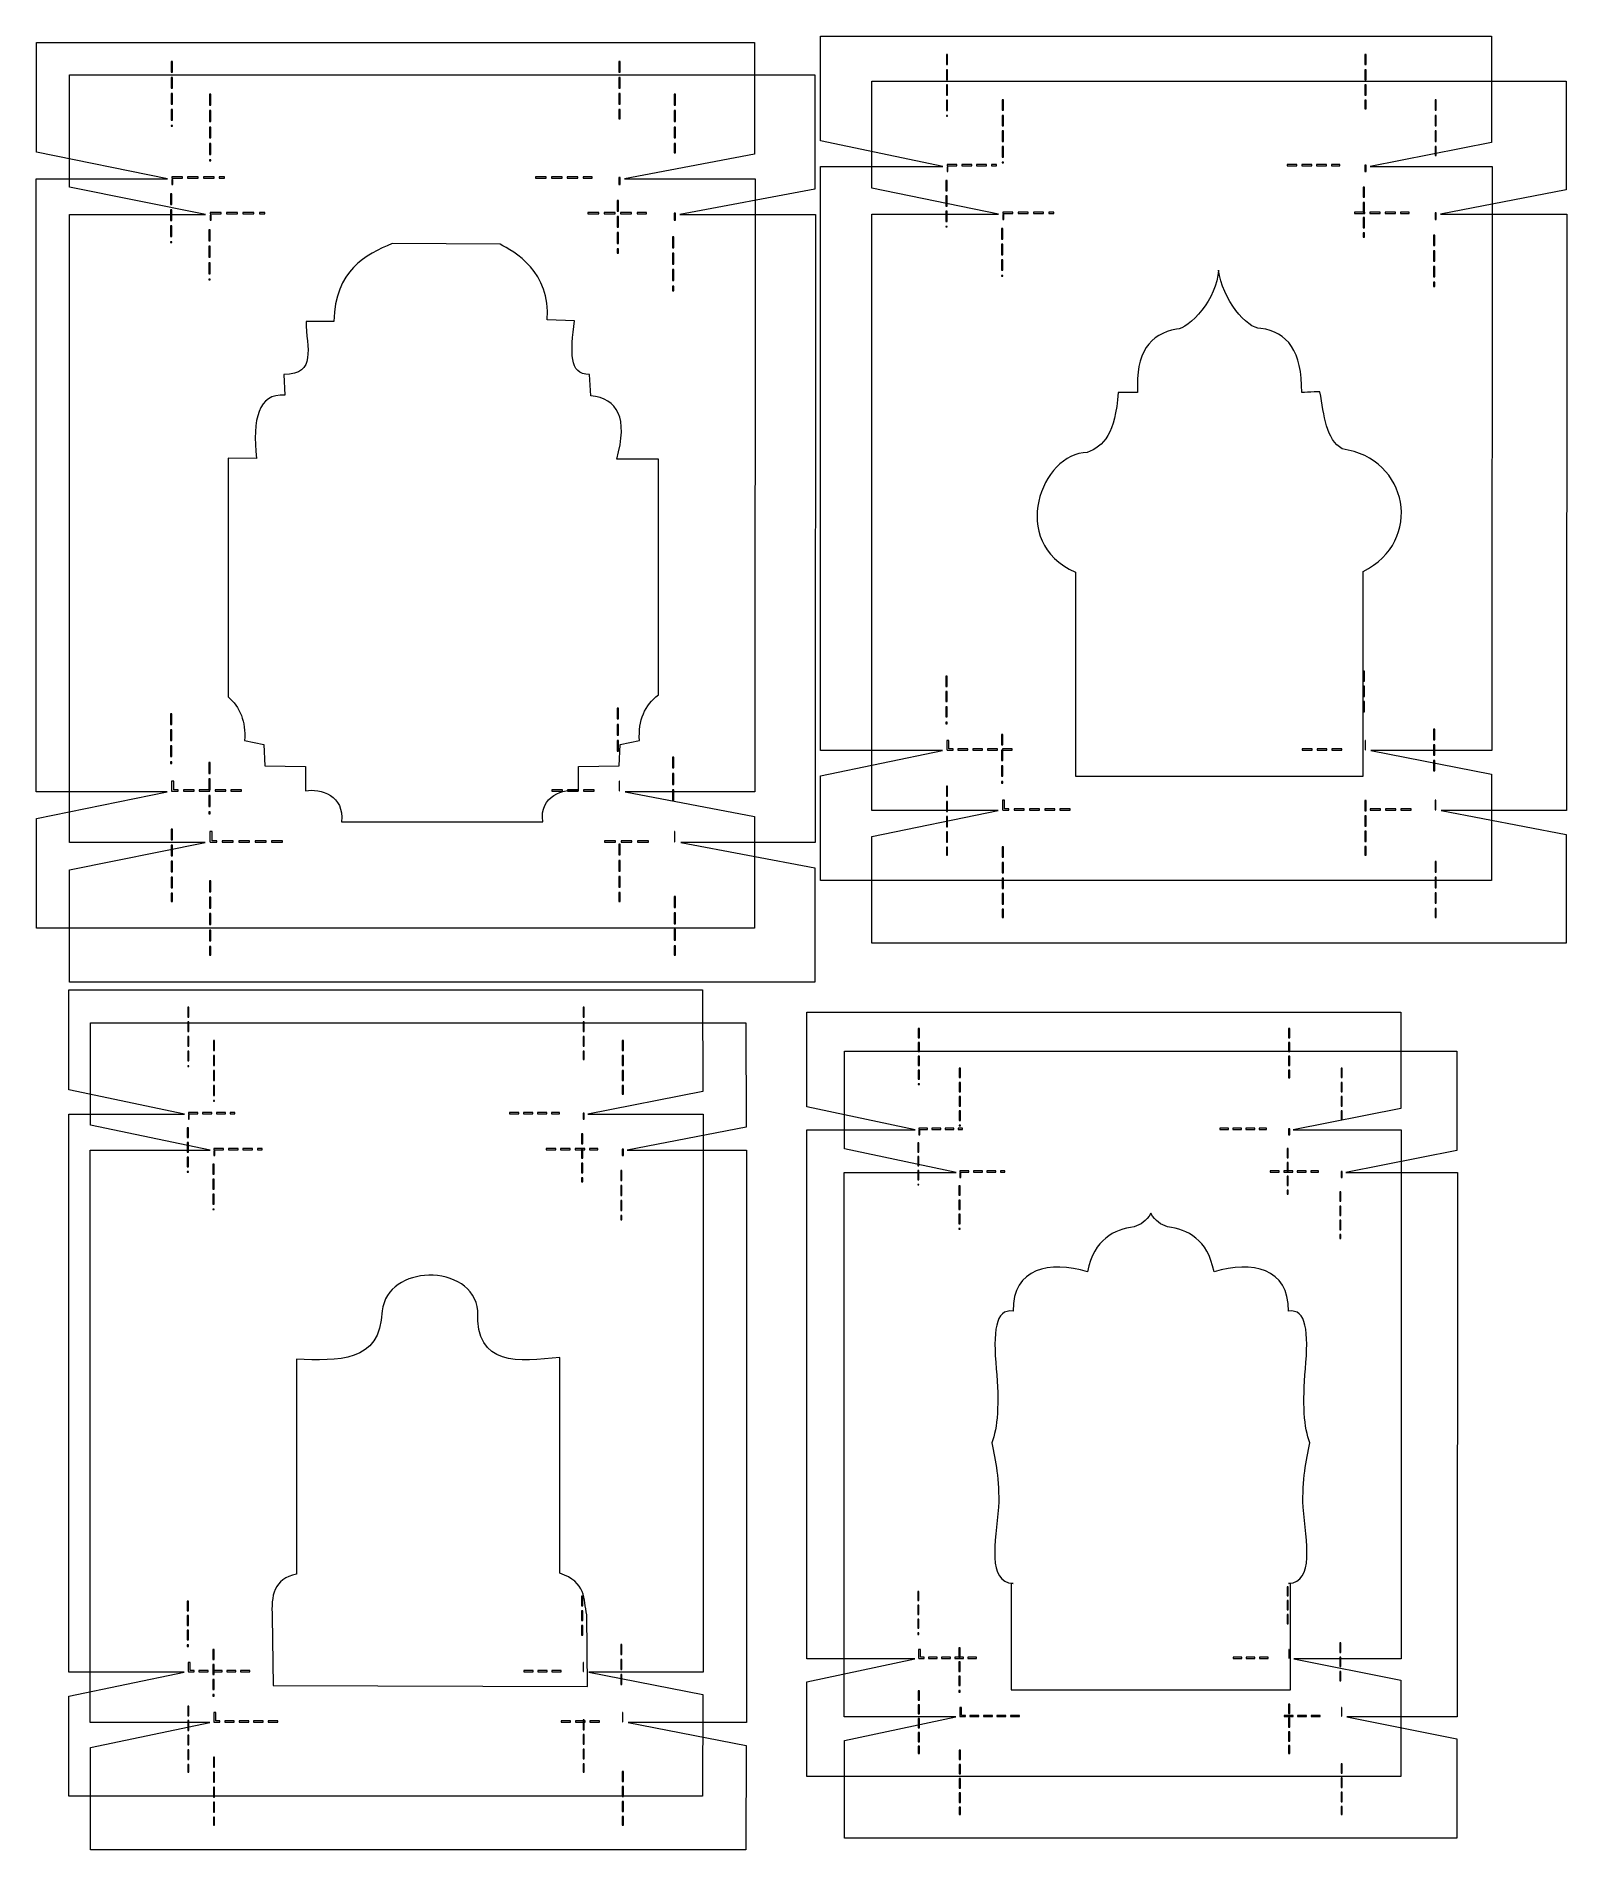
# Model space of a CAD drawing. Header units: centimetres. Extents: x -11.4 to 11.4, y -13.5 to 13.5.
import ezdxf

# ---------------------------------------------------------------- set-up
doc = ezdxf.new("R2010")
doc.units = ezdxf.units.CM
doc.header["$MEASUREMENT"] = 0
doc.layers.add('Layer 1', color=7, linetype='Continuous')

msp = doc.modelspace()

# ---------------------------------------------------------------- linework, layer by layer
at = {"layer": 'Layer 1', "color": 238, "lineweight": 18}
for points, knots in [([(0.28328, 13.45996), (0.28328, 13.45996), (0.28328, 11.90787), (0.28328, 11.90787), (0.28328, 11.90787), (0.28328, 11.90787), (2.10074, 11.52902), (2.10074, 11.52902), (2.10074, 11.52902), (2.10074, 11.52902), (0.28042, 11.52783), (0.28042, 11.52783), (0.28042, 11.52783), (0.28042, 11.52783), (0.28042, 2.8578), (0.28042, 2.8578), (0.28042, 2.8578), (0.28042, 2.8578), (2.09502, 2.8578), (2.09502, 2.8578), (2.09502, 2.8578), (2.09502, 2.8578), (0.28328, 2.48012), (0.28328, 2.48012), (0.28328, 2.48012), (0.28328, 2.48012), (0.28328, 0.92804), (0.28328, 0.92804), (0.28328, 0.92804), (0.28328, 0.92804), (10.2424, 0.92804), (10.2424, 0.92804), (10.2424, 0.92804), (10.2424, 0.92804), (10.24354, 2.50672), (10.24354, 2.50672), (10.24354, 2.50672), (10.24354, 2.50672), (8.45183, 2.8578), (8.45183, 2.8578), (8.45183, 2.8578), (8.45183, 2.8578), (10.24812, 2.8578), (10.24812, 2.8578), (10.24812, 2.8578), (10.24812, 2.8578), (10.25155, 11.52902), (10.25155, 11.52902), (10.25155, 11.52902), (10.25155, 11.52902), (8.43981, 11.52783), (8.43981, 11.52783), (8.43981, 11.52783), (8.43981, 11.52783), (10.24353, 11.88069), (10.24353, 11.88069), (10.24353, 11.88069), (10.24353, 11.88069), (10.24239, 13.45996), (10.24239, 13.45996), (10.24239, 13.45996), (10.24239, 13.45996), (0.28327, 13.45996), (0.28327, 13.45996), (0.28327, 13.45996), (0.28327, 13.45996), (0.28328, 13.45996), (0.28328, 13.45996)], [0, 0, 0, 0, 0.05555556, 0.05555556, 0.05555556, 0.05555556, 0.11111111, 0.11111111, 0.11111111, 0.11111111, 0.16666667, 0.16666667, 0.16666667, 0.16666667, 0.22222222, 0.22222222, 0.22222222, 0.22222222, 0.27777778, 0.27777778, 0.27777778, 0.27777778, 0.33333333, 0.33333333, 0.33333333, 0.33333333, 0.38888889, 0.38888889, 0.38888889, 0.38888889, 0.44444444, 0.44444444, 0.44444444, 0.44444444, 0.5, 0.5, 0.5, 0.5, 0.55555556, 0.55555556, 0.55555556, 0.55555556, 0.61111111, 0.61111111, 0.61111111, 0.61111111, 0.66666667, 0.66666667, 0.66666667, 0.66666667, 0.72222222, 0.72222222, 0.72222222, 0.72222222, 0.77777778, 0.77777778, 0.77777778, 0.77777778, 0.83333333, 0.83333333, 0.83333333, 0.83333333, 0.88888889, 0.88888889, 0.88888889, 0.88888889, 1, 1, 1, 1]), ([(2.15108, 13.19103), (2.15108, 13.19103), (2.16939, 13.19103), (2.16939, 13.19103), (2.16939, 13.19103), (2.16939, 13.19103), (2.16939, 13.03972), (2.16939, 13.03972), (2.16939, 13.03972), (2.16939, 13.03972), (2.15108, 13.03972), (2.15108, 13.03972), (2.15108, 13.03972), (2.15108, 13.03972), (2.15108, 13.19103), (2.15108, 13.19103)], [0, 0, 0, 0, 0.2, 0.2, 0.2, 0.2, 0.4, 0.4, 0.4, 0.4, 0.6, 0.6, 0.6, 0.6, 1, 1, 1, 1]), ([(8.36202, 13.19103), (8.36202, 13.19103), (8.38033, 13.19103), (8.38033, 13.19103), (8.38033, 13.19103), (8.38033, 13.19103), (8.38033, 13.03972), (8.38033, 13.03972), (8.38033, 13.03972), (8.38033, 13.03972), (8.36202, 13.03972), (8.36202, 13.03972), (8.36202, 13.03972), (8.36202, 13.03972), (8.36202, 13.19103), (8.36202, 13.19103)], [0, 0, 0, 0, 0.2, 0.2, 0.2, 0.2, 0.4, 0.4, 0.4, 0.4, 0.6, 0.6, 0.6, 0.6, 1, 1, 1, 1]), ([(2.15108, 12.96407), (2.15108, 12.96407), (2.16939, 12.96407), (2.16939, 12.96407), (2.16939, 12.96407), (2.16939, 12.96407), (2.16939, 12.81276), (2.16939, 12.81276), (2.16939, 12.81276), (2.16939, 12.81276), (2.15108, 12.81276), (2.15108, 12.81276), (2.15108, 12.81276), (2.15108, 12.81276), (2.15108, 12.96407), (2.15108, 12.96407)], [0, 0, 0, 0, 0.2, 0.2, 0.2, 0.2, 0.4, 0.4, 0.4, 0.4, 0.6, 0.6, 0.6, 0.6, 1, 1, 1, 1]), ([(8.36202, 12.96407), (8.36202, 12.96407), (8.38033, 12.96407), (8.38033, 12.96407), (8.38033, 12.96407), (8.38033, 12.96407), (8.38033, 12.81276), (8.38033, 12.81276), (8.38033, 12.81276), (8.38033, 12.81276), (8.36202, 12.81276), (8.36202, 12.81276), (8.36202, 12.81276), (8.36202, 12.81276), (8.36202, 12.96407), (8.36202, 12.96407)], [0, 0, 0, 0, 0.2, 0.2, 0.2, 0.2, 0.4, 0.4, 0.4, 0.4, 0.6, 0.6, 0.6, 0.6, 1, 1, 1, 1]), ([(2.15108, 12.73711), (2.15108, 12.73711), (2.16939, 12.73711), (2.16939, 12.73711), (2.16939, 12.73711), (2.16939, 12.73711), (2.16939, 12.5858), (2.16939, 12.5858), (2.16939, 12.5858), (2.16939, 12.5858), (2.15108, 12.5858), (2.15108, 12.5858), (2.15108, 12.5858), (2.15108, 12.5858), (2.15108, 12.73711), (2.15108, 12.73711)], [0, 0, 0, 0, 0.2, 0.2, 0.2, 0.2, 0.4, 0.4, 0.4, 0.4, 0.6, 0.6, 0.6, 0.6, 1, 1, 1, 1]), ([(8.36202, 12.73711), (8.36202, 12.73711), (8.38033, 12.73711), (8.38033, 12.73711), (8.38033, 12.73711), (8.38033, 12.73711), (8.38033, 12.5858), (8.38033, 12.5858), (8.38033, 12.5858), (8.38033, 12.5858), (8.36202, 12.5858), (8.36202, 12.5858), (8.36202, 12.5858), (8.36202, 12.5858), (8.36202, 12.73711), (8.36202, 12.73711)], [0, 0, 0, 0, 0.2, 0.2, 0.2, 0.2, 0.4, 0.4, 0.4, 0.4, 0.6, 0.6, 0.6, 0.6, 1, 1, 1, 1]), ([(2.15108, 12.51015), (2.15108, 12.51015), (2.16939, 12.51015), (2.16939, 12.51015), (2.16939, 12.51015), (2.16939, 12.51015), (2.16939, 12.35884), (2.16939, 12.35884), (2.16939, 12.35884), (2.16939, 12.35884), (2.15108, 12.35884), (2.15108, 12.35884), (2.15108, 12.35884), (2.15108, 12.35884), (2.15108, 12.51015), (2.15108, 12.51015)], [0, 0, 0, 0, 0.2, 0.2, 0.2, 0.2, 0.4, 0.4, 0.4, 0.4, 0.6, 0.6, 0.6, 0.6, 1, 1, 1, 1]), ([(8.36202, 12.51015), (8.36202, 12.51015), (8.38033, 12.51015), (8.38033, 12.51015), (8.38033, 12.51015), (8.38033, 12.51015), (8.38033, 12.38071), (8.38033, 12.38071), (8.38033, 12.38071), (8.38033, 12.38071), (8.36202, 12.38071), (8.36202, 12.38071), (8.36202, 12.38071), (8.36202, 12.38071), (8.36202, 12.51015), (8.36202, 12.51015)], [0, 0, 0, 0, 0.2, 0.2, 0.2, 0.2, 0.4, 0.4, 0.4, 0.4, 0.6, 0.6, 0.6, 0.6, 1, 1, 1, 1]), ([(2.15108, 12.28319), (2.15108, 12.28319), (2.16939, 12.28319), (2.16939, 12.28319), (2.16939, 12.28319), (2.16939, 12.28319), (2.16939, 12.27255), (2.16939, 12.27255), (2.16939, 12.27255), (2.16939, 12.27255), (2.15108, 12.27255), (2.15108, 12.27255), (2.15108, 12.27255), (2.15108, 12.27255), (2.15108, 12.28319), (2.15108, 12.28319)], [0, 0, 0, 0, 0.2, 0.2, 0.2, 0.2, 0.4, 0.4, 0.4, 0.4, 0.6, 0.6, 0.6, 0.6, 1, 1, 1, 1]), ([(2.14365, 11.31683), (2.14365, 11.31683), (2.16195, 11.31683), (2.16195, 11.31683), (2.16195, 11.31683), (2.16195, 11.31683), (2.16195, 11.16552), (2.16195, 11.16552), (2.16195, 11.16552), (2.16195, 11.16552), (2.14365, 11.16552), (2.14365, 11.16552), (2.14365, 11.16552), (2.14365, 11.16552), (2.14365, 11.31683), (2.14365, 11.31683)], [0, 0, 0, 0, 0.2, 0.2, 0.2, 0.2, 0.4, 0.4, 0.4, 0.4, 0.6, 0.6, 0.6, 0.6, 1, 1, 1, 1]), ([(2.16024, 11.55561), (2.16024, 11.55561), (2.30669, 11.55561), (2.30669, 11.55561), (2.30669, 11.55561), (2.30669, 11.55561), (2.30669, 11.5367), (2.30669, 11.5367), (2.30669, 11.5367), (2.30669, 11.5367), (2.16024, 11.5367), (2.16024, 11.5367), (2.16024, 11.5367), (2.16024, 11.5367), (2.16024, 11.55561), (2.16024, 11.55561)], [0, 0, 0, 0, 0.2, 0.2, 0.2, 0.2, 0.4, 0.4, 0.4, 0.4, 0.6, 0.6, 0.6, 0.6, 1, 1, 1, 1]), ([(2.16024, 11.52192), (2.16024, 11.52192), (2.17454, 11.52192), (2.17454, 11.52192), (2.17454, 11.52192), (2.17454, 11.52192), (2.17454, 11.4504), (2.17454, 11.4504), (2.17454, 11.4504), (2.17454, 11.4504), (2.16024, 11.4504), (2.16024, 11.4504), (2.16024, 11.4504), (2.16024, 11.4504), (2.16024, 11.52192), (2.16024, 11.52192)], [0, 0, 0, 0, 0.2, 0.2, 0.2, 0.2, 0.4, 0.4, 0.4, 0.4, 0.6, 0.6, 0.6, 0.6, 1, 1, 1, 1]), ([(2.37991, 11.55561), (2.37991, 11.55561), (2.52636, 11.55561), (2.52636, 11.55561), (2.52636, 11.55561), (2.52636, 11.55561), (2.52636, 11.5367), (2.52636, 11.5367), (2.52636, 11.5367), (2.52636, 11.5367), (2.37991, 11.5367), (2.37991, 11.5367), (2.37991, 11.5367), (2.37991, 11.5367), (2.37991, 11.55561), (2.37991, 11.55561)], [0, 0, 0, 0, 0.2, 0.2, 0.2, 0.2, 0.4, 0.4, 0.4, 0.4, 0.6, 0.6, 0.6, 0.6, 1, 1, 1, 1]), ([(2.59959, 11.55561), (2.59959, 11.55561), (2.74604, 11.55561), (2.74604, 11.55561), (2.74604, 11.55561), (2.74604, 11.55561), (2.74604, 11.5367), (2.74604, 11.5367), (2.74604, 11.5367), (2.74604, 11.5367), (2.59959, 11.5367), (2.59959, 11.5367), (2.59959, 11.5367), (2.59959, 11.5367), (2.59959, 11.55561), (2.59959, 11.55561)], [0, 0, 0, 0, 0.2, 0.2, 0.2, 0.2, 0.4, 0.4, 0.4, 0.4, 0.6, 0.6, 0.6, 0.6, 1, 1, 1, 1]), ([(2.81926, 11.55561), (2.81926, 11.55561), (2.89249, 11.55561), (2.89249, 11.55561), (2.89249, 11.55561), (2.89249, 11.55561), (2.89249, 11.5367), (2.89249, 11.5367), (2.89249, 11.5367), (2.89249, 11.5367), (2.81926, 11.5367), (2.81926, 11.5367), (2.81926, 11.5367), (2.81926, 11.5367), (2.81926, 11.55561), (2.81926, 11.55561)], [0, 0, 0, 0, 0.2, 0.2, 0.2, 0.2, 0.4, 0.4, 0.4, 0.4, 0.6, 0.6, 0.6, 0.6, 1, 1, 1, 1]), ([(7.20759, 11.55561), (7.20759, 11.55561), (7.35404, 11.55561), (7.35404, 11.55561), (7.35404, 11.55561), (7.35404, 11.55561), (7.35404, 11.5367), (7.35404, 11.5367), (7.35404, 11.5367), (7.35404, 11.5367), (7.20759, 11.5367), (7.20759, 11.5367), (7.20759, 11.5367), (7.20759, 11.5367), (7.20759, 11.55561), (7.20759, 11.55561)], [0, 0, 0, 0, 0.2, 0.2, 0.2, 0.2, 0.4, 0.4, 0.4, 0.4, 0.6, 0.6, 0.6, 0.6, 1, 1, 1, 1]), ([(7.42726, 11.55561), (7.42726, 11.55561), (7.57371, 11.55561), (7.57371, 11.55561), (7.57371, 11.55561), (7.57371, 11.55561), (7.57371, 11.5367), (7.57371, 11.5367), (7.57371, 11.5367), (7.57371, 11.5367), (7.42726, 11.5367), (7.42726, 11.5367), (7.42726, 11.5367), (7.42726, 11.5367), (7.42726, 11.55561), (7.42726, 11.55561)], [0, 0, 0, 0, 0.2, 0.2, 0.2, 0.2, 0.4, 0.4, 0.4, 0.4, 0.6, 0.6, 0.6, 0.6, 1, 1, 1, 1]), ([(7.64693, 11.55561), (7.64693, 11.55561), (7.79338, 11.55561), (7.79338, 11.55561), (7.79338, 11.55561), (7.79338, 11.55561), (7.79338, 11.5367), (7.79338, 11.5367), (7.79338, 11.5367), (7.79338, 11.5367), (7.64693, 11.5367), (7.64693, 11.5367), (7.64693, 11.5367), (7.64693, 11.5367), (7.64693, 11.55561), (7.64693, 11.55561)], [0, 0, 0, 0, 0.2, 0.2, 0.2, 0.2, 0.4, 0.4, 0.4, 0.4, 0.6, 0.6, 0.6, 0.6, 1, 1, 1, 1]), ([(7.86661, 11.55561), (7.86661, 11.55561), (7.99247, 11.55561), (7.99247, 11.55561), (7.99247, 11.55561), (7.99247, 11.55561), (7.99247, 11.5367), (7.99247, 11.5367), (7.99247, 11.5367), (7.99247, 11.5367), (7.86661, 11.5367), (7.86661, 11.5367), (7.86661, 11.5367), (7.86661, 11.5367), (7.86661, 11.55561), (7.86661, 11.55561)], [0, 0, 0, 0, 0.2, 0.2, 0.2, 0.2, 0.4, 0.4, 0.4, 0.4, 0.6, 0.6, 0.6, 0.6, 1, 1, 1, 1]), ([(8.36202, 11.54616), (8.36202, 11.54616), (8.38033, 11.54616), (8.38033, 11.54616), (8.38033, 11.54616), (8.38033, 11.54616), (8.38033, 11.45041), (8.38033, 11.45041), (8.38033, 11.45041), (8.38033, 11.45041), (8.36202, 11.45041), (8.36202, 11.45041), (8.36202, 11.45041), (8.36202, 11.45041), (8.36202, 11.54616), (8.36202, 11.54616)], [0, 0, 0, 0, 0.2, 0.2, 0.2, 0.2, 0.4, 0.4, 0.4, 0.4, 0.6, 0.6, 0.6, 0.6, 1, 1, 1, 1]), ([(2.14365, 11.08987), (2.14365, 11.08987), (2.16195, 11.08987), (2.16195, 11.08987), (2.16195, 11.08987), (2.16195, 11.08987), (2.16195, 10.93857), (2.16195, 10.93857), (2.16195, 10.93857), (2.16195, 10.93857), (2.14365, 10.93857), (2.14365, 10.93857), (2.14365, 10.93857), (2.14365, 10.93857), (2.14365, 11.08987), (2.14365, 11.08987)], [0, 0, 0, 0, 0.2, 0.2, 0.2, 0.2, 0.4, 0.4, 0.4, 0.4, 0.6, 0.6, 0.6, 0.6, 1, 1, 1, 1]), ([(8.33856, 11.22167), (8.33856, 11.22167), (8.35686, 11.22167), (8.35686, 11.22167), (8.35686, 11.22167), (8.35686, 11.22167), (8.35686, 11.07036), (8.35686, 11.07036), (8.35686, 11.07036), (8.35686, 11.07036), (8.33856, 11.07036), (8.33856, 11.07036), (8.33856, 11.07036), (8.33856, 11.07036), (8.33856, 11.22167), (8.33856, 11.22167)], [0, 0, 0, 0, 0.2, 0.2, 0.2, 0.2, 0.4, 0.4, 0.4, 0.4, 0.6, 0.6, 0.6, 0.6, 1, 1, 1, 1]), ([(2.14365, 10.86291), (2.14365, 10.86291), (2.16195, 10.86291), (2.16195, 10.86291), (2.16195, 10.86291), (2.16195, 10.86291), (2.16195, 10.7116), (2.16195, 10.7116), (2.16195, 10.7116), (2.16195, 10.7116), (2.14365, 10.7116), (2.14365, 10.7116), (2.14365, 10.7116), (2.14365, 10.7116), (2.14365, 10.86291), (2.14365, 10.86291)], [0, 0, 0, 0, 0.2, 0.2, 0.2, 0.2, 0.4, 0.4, 0.4, 0.4, 0.6, 0.6, 0.6, 0.6, 1, 1, 1, 1]), ([(8.33856, 10.99471), (8.33856, 10.99471), (8.35686, 10.99471), (8.35686, 10.99471), (8.35686, 10.99471), (8.35686, 10.99471), (8.35686, 10.8434), (8.35686, 10.8434), (8.35686, 10.8434), (8.35686, 10.8434), (8.33856, 10.8434), (8.33856, 10.8434), (8.33856, 10.8434), (8.33856, 10.8434), (8.33856, 10.99471), (8.33856, 10.99471)], [0, 0, 0, 0, 0.2, 0.2, 0.2, 0.2, 0.4, 0.4, 0.4, 0.4, 0.6, 0.6, 0.6, 0.6, 1, 1, 1, 1]), ([(2.14365, 10.63595), (2.14365, 10.63595), (2.16195, 10.63595), (2.16195, 10.63595), (2.16195, 10.63595), (2.16195, 10.63595), (2.16195, 10.62886), (2.16195, 10.62886), (2.16195, 10.62886), (2.16195, 10.62886), (2.14365, 10.62886), (2.14365, 10.62886), (2.14365, 10.62886), (2.14365, 10.62886), (2.14365, 10.63595), (2.14365, 10.63595)], [0, 0, 0, 0, 0.2, 0.2, 0.2, 0.2, 0.4, 0.4, 0.4, 0.4, 0.6, 0.6, 0.6, 0.6, 1, 1, 1, 1]), ([(8.33856, 10.76775), (8.33856, 10.76775), (8.35686, 10.76775), (8.35686, 10.76775), (8.35686, 10.76775), (8.35686, 10.76775), (8.35686, 10.61644), (8.35686, 10.61644), (8.35686, 10.61644), (8.35686, 10.61644), (8.33856, 10.61644), (8.33856, 10.61644), (8.33856, 10.61644), (8.33856, 10.61644), (8.33856, 10.76775), (8.33856, 10.76775)], [0, 0, 0, 0, 0.2, 0.2, 0.2, 0.2, 0.4, 0.4, 0.4, 0.4, 0.6, 0.6, 0.6, 0.6, 1, 1, 1, 1]), ([(8.33856, 10.54079), (8.33856, 10.54079), (8.35686, 10.54079), (8.35686, 10.54079), (8.35686, 10.54079), (8.35686, 10.54079), (8.35686, 10.47636), (8.35686, 10.47636), (8.35686, 10.47636), (8.35686, 10.47636), (8.33856, 10.47636), (8.33856, 10.47636), (8.33856, 10.47636), (8.33856, 10.47636), (8.33856, 10.54079), (8.33856, 10.54079)], [0, 0, 0, 0, 0.2, 0.2, 0.2, 0.2, 0.4, 0.4, 0.4, 0.4, 0.6, 0.6, 0.6, 0.6, 1, 1, 1, 1]), ([(2.14365, 3.96128), (2.14365, 3.96128), (2.16195, 3.96128), (2.16195, 3.96128), (2.16195, 3.96128), (2.16195, 3.96128), (2.16195, 3.80997), (2.16195, 3.80997), (2.16195, 3.80997), (2.16195, 3.80997), (2.14365, 3.80997), (2.14365, 3.80997), (2.14365, 3.80997), (2.14365, 3.80997), (2.14365, 3.96128), (2.14365, 3.96128)], [0, 0, 0, 0, 0.2, 0.2, 0.2, 0.2, 0.4, 0.4, 0.4, 0.4, 0.6, 0.6, 0.6, 0.6, 1, 1, 1, 1]), ([(8.33856, 4.03753), (8.33856, 4.03753), (8.35686, 4.03753), (8.35686, 4.03753), (8.35686, 4.03753), (8.35686, 4.03753), (8.35686, 3.88622), (8.35686, 3.88622), (8.35686, 3.88622), (8.35686, 3.88622), (8.33856, 3.88622), (8.33856, 3.88622), (8.33856, 3.88622), (8.33856, 3.88622), (8.33856, 4.03753), (8.33856, 4.03753)], [0, 0, 0, 0, 0.2, 0.2, 0.2, 0.2, 0.4, 0.4, 0.4, 0.4, 0.6, 0.6, 0.6, 0.6, 1, 1, 1, 1]), ([(8.33856, 3.81056), (8.33856, 3.81056), (8.35686, 3.81056), (8.35686, 3.81056), (8.35686, 3.81056), (8.35686, 3.81056), (8.35686, 3.65925), (8.35686, 3.65925), (8.35686, 3.65925), (8.35686, 3.65925), (8.33856, 3.65925), (8.33856, 3.65925), (8.33856, 3.65925), (8.33856, 3.65925), (8.33856, 3.81056), (8.33856, 3.81056)], [0, 0, 0, 0, 0.2, 0.2, 0.2, 0.2, 0.4, 0.4, 0.4, 0.4, 0.6, 0.6, 0.6, 0.6, 1, 1, 1, 1]), ([(2.14365, 3.73432), (2.14365, 3.73432), (2.16195, 3.73432), (2.16195, 3.73432), (2.16195, 3.73432), (2.16195, 3.73432), (2.16195, 3.58301), (2.16195, 3.58301), (2.16195, 3.58301), (2.16195, 3.58301), (2.14365, 3.58301), (2.14365, 3.58301), (2.14365, 3.58301), (2.14365, 3.58301), (2.14365, 3.73432), (2.14365, 3.73432)], [0, 0, 0, 0, 0.2, 0.2, 0.2, 0.2, 0.4, 0.4, 0.4, 0.4, 0.6, 0.6, 0.6, 0.6, 1, 1, 1, 1]), ([(2.14365, 3.50736), (2.14365, 3.50736), (2.16195, 3.50736), (2.16195, 3.50736), (2.16195, 3.50736), (2.16195, 3.50736), (2.16195, 3.35605), (2.16195, 3.35605), (2.16195, 3.35605), (2.16195, 3.35605), (2.14365, 3.35605), (2.14365, 3.35605), (2.14365, 3.35605), (2.14365, 3.35605), (2.14365, 3.50736), (2.14365, 3.50736)], [0, 0, 0, 0, 0.2, 0.2, 0.2, 0.2, 0.4, 0.4, 0.4, 0.4, 0.6, 0.6, 0.6, 0.6, 1, 1, 1, 1]), ([(8.33856, 3.5836), (8.33856, 3.5836), (8.35686, 3.5836), (8.35686, 3.5836), (8.35686, 3.5836), (8.35686, 3.5836), (8.35686, 3.43229), (8.35686, 3.43229), (8.35686, 3.43229), (8.35686, 3.43229), (8.33856, 3.43229), (8.33856, 3.43229), (8.33856, 3.43229), (8.33856, 3.43229), (8.33856, 3.5836), (8.33856, 3.5836)], [0, 0, 0, 0, 0.2, 0.2, 0.2, 0.2, 0.4, 0.4, 0.4, 0.4, 0.6, 0.6, 0.6, 0.6, 1, 1, 1, 1]), ([(2.14365, 3.2804), (2.14365, 3.2804), (2.16195, 3.2804), (2.16195, 3.2804), (2.16195, 3.2804), (2.16195, 3.2804), (2.16195, 3.25439), (2.16195, 3.25439), (2.16195, 3.25439), (2.16195, 3.25439), (2.14365, 3.25439), (2.14365, 3.25439), (2.14365, 3.25439), (2.14365, 3.25439), (2.14365, 3.2804), (2.14365, 3.2804)], [0, 0, 0, 0, 0.2, 0.2, 0.2, 0.2, 0.4, 0.4, 0.4, 0.4, 0.6, 0.6, 0.6, 0.6, 1, 1, 1, 1]), ([(2.1568, 3.00675), (2.1568, 3.00675), (2.18655, 3.00675), (2.18655, 3.00675), (2.18655, 3.00675), (2.18655, 3.00675), (2.18655, 2.88203), (2.18655, 2.88203), (2.18655, 2.88203), (2.18655, 2.88203), (2.24948, 2.88203), (2.24948, 2.88203), (2.24948, 2.88203), (2.24948, 2.88203), (2.24948, 2.86312), (2.24948, 2.86312), (2.24948, 2.86312), (2.24948, 2.86312), (2.16024, 2.86312), (2.16024, 2.86312), (2.16024, 2.86312), (2.16024, 2.86312), (2.16024, 2.86608), (2.16024, 2.86608), (2.16024, 2.86608), (2.16024, 2.86608), (2.15681, 2.86608), (2.15681, 2.86608), (2.15681, 2.86608), (2.15681, 2.86608), (2.15681, 3.00675), (2.15681, 3.00675), (2.15681, 3.00675), (2.15681, 3.00675), (2.1568, 3.00675), (2.1568, 3.00675)], [0, 0, 0, 0, 0.1, 0.1, 0.1, 0.1, 0.2, 0.2, 0.2, 0.2, 0.3, 0.3, 0.3, 0.3, 0.4, 0.4, 0.4, 0.4, 0.5, 0.5, 0.5, 0.5, 0.6, 0.6, 0.6, 0.6, 0.7, 0.7, 0.7, 0.7, 0.8, 0.8, 0.8, 0.8, 1, 1, 1, 1]), ([(8.36602, 3.00675), (8.36602, 3.00675), (8.37174, 3.00675), (8.37174, 3.00675), (8.37174, 3.00675), (8.37174, 3.00675), (8.37174, 2.86844), (8.37174, 2.86844), (8.37174, 2.86844), (8.37174, 2.86844), (8.36602, 2.86844), (8.36602, 2.86844), (8.36602, 2.86844), (8.36602, 2.86844), (8.36602, 3.00675), (8.36602, 3.00675)], [0, 0, 0, 0, 0.2, 0.2, 0.2, 0.2, 0.4, 0.4, 0.4, 0.4, 0.6, 0.6, 0.6, 0.6, 1, 1, 1, 1]), ([(2.32271, 2.88203), (2.32271, 2.88203), (2.46916, 2.88203), (2.46916, 2.88203), (2.46916, 2.88203), (2.46916, 2.88203), (2.46916, 2.86312), (2.46916, 2.86312), (2.46916, 2.86312), (2.46916, 2.86312), (2.32271, 2.86312), (2.32271, 2.86312), (2.32271, 2.86312), (2.32271, 2.86312), (2.32271, 2.88203), (2.32271, 2.88203)], [0, 0, 0, 0, 0.2, 0.2, 0.2, 0.2, 0.4, 0.4, 0.4, 0.4, 0.6, 0.6, 0.6, 0.6, 1, 1, 1, 1]), ([(2.54238, 2.88203), (2.54238, 2.88203), (2.68883, 2.88203), (2.68883, 2.88203), (2.68883, 2.88203), (2.68883, 2.88203), (2.68883, 2.86312), (2.68883, 2.86312), (2.68883, 2.86312), (2.68883, 2.86312), (2.54238, 2.86312), (2.54238, 2.86312), (2.54238, 2.86312), (2.54238, 2.86312), (2.54238, 2.88203), (2.54238, 2.88203)], [0, 0, 0, 0, 0.2, 0.2, 0.2, 0.2, 0.4, 0.4, 0.4, 0.4, 0.6, 0.6, 0.6, 0.6, 1, 1, 1, 1]), ([(2.76206, 2.88203), (2.76206, 2.88203), (2.90851, 2.88203), (2.90851, 2.88203), (2.90851, 2.88203), (2.90851, 2.88203), (2.90851, 2.86312), (2.90851, 2.86312), (2.90851, 2.86312), (2.90851, 2.86312), (2.76206, 2.86312), (2.76206, 2.86312), (2.76206, 2.86312), (2.76206, 2.86312), (2.76206, 2.88203), (2.76206, 2.88203)], [0, 0, 0, 0, 0.2, 0.2, 0.2, 0.2, 0.4, 0.4, 0.4, 0.4, 0.6, 0.6, 0.6, 0.6, 1, 1, 1, 1]), ([(2.98173, 2.88203), (2.98173, 2.88203), (3.12818, 2.88203), (3.12818, 2.88203), (3.12818, 2.88203), (3.12818, 2.88203), (3.12818, 2.86312), (3.12818, 2.86312), (3.12818, 2.86312), (3.12818, 2.86312), (2.98173, 2.86312), (2.98173, 2.86312), (2.98173, 2.86312), (2.98173, 2.86312), (2.98173, 2.88203), (2.98173, 2.88203)], [0, 0, 0, 0, 0.2, 0.2, 0.2, 0.2, 0.4, 0.4, 0.4, 0.4, 0.6, 0.6, 0.6, 0.6, 1, 1, 1, 1]), ([(7.43241, 2.88203), (7.43241, 2.88203), (7.57886, 2.88203), (7.57886, 2.88203), (7.57886, 2.88203), (7.57886, 2.88203), (7.57886, 2.86312), (7.57886, 2.86312), (7.57886, 2.86312), (7.57886, 2.86312), (7.43241, 2.86312), (7.43241, 2.86312), (7.43241, 2.86312), (7.43241, 2.86312), (7.43241, 2.88203), (7.43241, 2.88203)], [0, 0, 0, 0, 0.2, 0.2, 0.2, 0.2, 0.4, 0.4, 0.4, 0.4, 0.6, 0.6, 0.6, 0.6, 1, 1, 1, 1]), ([(7.65208, 2.88203), (7.65208, 2.88203), (7.79853, 2.88203), (7.79853, 2.88203), (7.79853, 2.88203), (7.79853, 2.88203), (7.79853, 2.86312), (7.79853, 2.86312), (7.79853, 2.86312), (7.79853, 2.86312), (7.65208, 2.86312), (7.65208, 2.86312), (7.65208, 2.86312), (7.65208, 2.86312), (7.65208, 2.88203), (7.65208, 2.88203)], [0, 0, 0, 0, 0.2, 0.2, 0.2, 0.2, 0.4, 0.4, 0.4, 0.4, 0.6, 0.6, 0.6, 0.6, 1, 1, 1, 1]), ([(7.87176, 2.88203), (7.87176, 2.88203), (8.01821, 2.88203), (8.01821, 2.88203), (8.01821, 2.88203), (8.01821, 2.88203), (8.01821, 2.86312), (8.01821, 2.86312), (8.01821, 2.86312), (8.01821, 2.86312), (7.87176, 2.86312), (7.87176, 2.86312), (7.87176, 2.86312), (7.87176, 2.86312), (7.87176, 2.88203), (7.87176, 2.88203)], [0, 0, 0, 0, 0.2, 0.2, 0.2, 0.2, 0.4, 0.4, 0.4, 0.4, 0.6, 0.6, 0.6, 0.6, 1, 1, 1, 1]), ([(2.15108, 2.32941), (2.15108, 2.32941), (2.16939, 2.32941), (2.16939, 2.32941), (2.16939, 2.32941), (2.16939, 2.32941), (2.16939, 2.1781), (2.16939, 2.1781), (2.16939, 2.1781), (2.16939, 2.1781), (2.15108, 2.1781), (2.15108, 2.1781), (2.15108, 2.1781), (2.15108, 2.1781), (2.15108, 2.32941), (2.15108, 2.32941)], [0, 0, 0, 0, 0.2, 0.2, 0.2, 0.2, 0.4, 0.4, 0.4, 0.4, 0.6, 0.6, 0.6, 0.6, 1, 1, 1, 1]), ([(2.15108, 2.10245), (2.15108, 2.10245), (2.16939, 2.10245), (2.16939, 2.10245), (2.16939, 2.10245), (2.16939, 2.10245), (2.16939, 1.95114), (2.16939, 1.95114), (2.16939, 1.95114), (2.16939, 1.95114), (2.15108, 1.95114), (2.15108, 1.95114), (2.15108, 1.95114), (2.15108, 1.95114), (2.15108, 2.10245), (2.15108, 2.10245)], [0, 0, 0, 0, 0.2, 0.2, 0.2, 0.2, 0.4, 0.4, 0.4, 0.4, 0.6, 0.6, 0.6, 0.6, 1, 1, 1, 1]), ([(8.36202, 2.11308), (8.36202, 2.11308), (8.38033, 2.11308), (8.38033, 2.11308), (8.38033, 2.11308), (8.38033, 2.11308), (8.38033, 1.96177), (8.38033, 1.96177), (8.38033, 1.96177), (8.38033, 1.96177), (8.36202, 1.96177), (8.36202, 1.96177), (8.36202, 1.96177), (8.36202, 1.96177), (8.36202, 2.11308), (8.36202, 2.11308)], [0, 0, 0, 0, 0.2, 0.2, 0.2, 0.2, 0.4, 0.4, 0.4, 0.4, 0.6, 0.6, 0.6, 0.6, 1, 1, 1, 1]), ([(8.36202, 1.88612), (8.36202, 1.88612), (8.38033, 1.88612), (8.38033, 1.88612), (8.38033, 1.88612), (8.38033, 1.88612), (8.38033, 1.73481), (8.38033, 1.73481), (8.38033, 1.73481), (8.38033, 1.73481), (8.36202, 1.73481), (8.36202, 1.73481), (8.36202, 1.73481), (8.36202, 1.73481), (8.36202, 1.88612), (8.36202, 1.88612)], [0, 0, 0, 0, 0.2, 0.2, 0.2, 0.2, 0.4, 0.4, 0.4, 0.4, 0.6, 0.6, 0.6, 0.6, 1, 1, 1, 1]), ([(2.15108, 1.87549), (2.15108, 1.87549), (2.16939, 1.87549), (2.16939, 1.87549), (2.16939, 1.87549), (2.16939, 1.87549), (2.16939, 1.72418), (2.16939, 1.72418), (2.16939, 1.72418), (2.16939, 1.72418), (2.15108, 1.72418), (2.15108, 1.72418), (2.15108, 1.72418), (2.15108, 1.72418), (2.15108, 1.87549), (2.15108, 1.87549)], [0, 0, 0, 0, 0.2, 0.2, 0.2, 0.2, 0.4, 0.4, 0.4, 0.4, 0.6, 0.6, 0.6, 0.6, 1, 1, 1, 1]), ([(2.15108, 1.64852), (2.15108, 1.64852), (2.16939, 1.64852), (2.16939, 1.64852), (2.16939, 1.64852), (2.16939, 1.64852), (2.16939, 1.49721), (2.16939, 1.49721), (2.16939, 1.49721), (2.16939, 1.49721), (2.15108, 1.49721), (2.15108, 1.49721), (2.15108, 1.49721), (2.15108, 1.49721), (2.15108, 1.64852), (2.15108, 1.64852)], [0, 0, 0, 0, 0.2, 0.2, 0.2, 0.2, 0.4, 0.4, 0.4, 0.4, 0.6, 0.6, 0.6, 0.6, 1, 1, 1, 1]), ([(8.36202, 1.65917), (8.36202, 1.65917), (8.38033, 1.65917), (8.38033, 1.65917), (8.38033, 1.65917), (8.38033, 1.65917), (8.38033, 1.50786), (8.38033, 1.50786), (8.38033, 1.50786), (8.38033, 1.50786), (8.36202, 1.50786), (8.36202, 1.50786), (8.36202, 1.50786), (8.36202, 1.50786), (8.36202, 1.65917), (8.36202, 1.65917)], [0, 0, 0, 0, 0.2, 0.2, 0.2, 0.2, 0.4, 0.4, 0.4, 0.4, 0.6, 0.6, 0.6, 0.6, 1, 1, 1, 1]), ([(2.15108, 1.42157), (2.15108, 1.42157), (2.16939, 1.42157), (2.16939, 1.42157), (2.16939, 1.42157), (2.16939, 1.42157), (2.16939, 1.30277), (2.16939, 1.30277), (2.16939, 1.30277), (2.16939, 1.30277), (2.15108, 1.30277), (2.15108, 1.30277), (2.15108, 1.30277), (2.15108, 1.30277), (2.15108, 1.42157), (2.15108, 1.42157)], [0, 0, 0, 0, 0.2, 0.2, 0.2, 0.2, 0.4, 0.4, 0.4, 0.4, 0.6, 0.6, 0.6, 0.6, 1, 1, 1, 1]), ([(8.36202, 1.4322), (8.36202, 1.4322), (8.38033, 1.4322), (8.38033, 1.4322), (8.38033, 1.4322), (8.38033, 1.4322), (8.38033, 1.30276), (8.38033, 1.30276), (8.38033, 1.30276), (8.38033, 1.30276), (8.36202, 1.30276), (8.36202, 1.30276), (8.36202, 1.30276), (8.36202, 1.30276), (8.36202, 1.4322), (8.36202, 1.4322)], [0, 0, 0, 0, 0.2, 0.2, 0.2, 0.2, 0.4, 0.4, 0.4, 0.4, 0.6, 0.6, 0.6, 0.6, 1, 1, 1, 1])]:
    msp.add_open_spline(points, degree=3, knots=knots, dxfattribs=at)
at = {"layer": 'Layer 1', "color": 251, "lineweight": 20}
for points, knots in [([(-11.35443, 13.36889), (-11.35443, 13.36889), (-11.35443, 11.74063), (-11.35443, 11.74063), (-11.35443, 11.74063), (-11.35443, 11.74063), (-9.40989, 11.34318), (-9.40989, 11.34318), (-9.40989, 11.34318), (-9.40989, 11.34318), (-11.35749, 11.34194), (-11.35749, 11.34194), (-11.35749, 11.34194), (-11.35749, 11.34194), (-11.35749, 2.24641), (-11.35749, 2.24641), (-11.35749, 2.24641), (-11.35749, 2.24641), (-9.41602, 2.24641), (-9.41602, 2.24641), (-9.41602, 2.24641), (-9.41602, 2.24641), (-11.35443, 1.8502), (-11.35443, 1.8502), (-11.35443, 1.8502), (-11.35443, 1.8502), (-11.35443, 0.22194), (-11.35443, 0.22194), (-11.35443, 0.22194), (-11.35443, 0.22194), (-0.69897, 0.22194), (-0.69897, 0.22194), (-0.69897, 0.22194), (-0.69897, 0.22194), (-0.69774, 1.8781), (-0.69774, 1.8781), (-0.69774, 1.8781), (-0.69774, 1.8781), (-2.61473, 2.24641), (-2.61473, 2.24641), (-2.61473, 2.24641), (-2.61473, 2.24641), (-0.69284, 2.24641), (-0.69284, 2.24641), (-0.69284, 2.24641), (-0.69284, 2.24641), (-0.68917, 11.34318), (-0.68917, 11.34318), (-0.68917, 11.34318), (-0.68917, 11.34318), (-2.62759, 11.34194), (-2.62759, 11.34194), (-2.62759, 11.34194), (-2.62759, 11.34194), (-0.69774, 11.71211), (-0.69774, 11.71211), (-0.69774, 11.71211), (-0.69774, 11.71211), (-0.69897, 13.36889), (-0.69897, 13.36889), (-0.69897, 13.36889), (-0.69897, 13.36889), (-11.35443, 13.36889), (-11.35443, 13.36889)], [0, 0, 0, 0, 0.05882353, 0.05882353, 0.05882353, 0.05882353, 0.11764706, 0.11764706, 0.11764706, 0.11764706, 0.17647059, 0.17647059, 0.17647059, 0.17647059, 0.23529412, 0.23529412, 0.23529412, 0.23529412, 0.29411765, 0.29411765, 0.29411765, 0.29411765, 0.35294118, 0.35294118, 0.35294118, 0.35294118, 0.41176471, 0.41176471, 0.41176471, 0.41176471, 0.47058824, 0.47058824, 0.47058824, 0.47058824, 0.52941176, 0.52941176, 0.52941176, 0.52941176, 0.58823529, 0.58823529, 0.58823529, 0.58823529, 0.64705882, 0.64705882, 0.64705882, 0.64705882, 0.70588235, 0.70588235, 0.70588235, 0.70588235, 0.76470588, 0.76470588, 0.76470588, 0.76470588, 0.82352941, 0.82352941, 0.82352941, 0.82352941, 0.88235294, 0.88235294, 0.88235294, 0.88235294, 1, 1, 1, 1]), ([(-9.35604, 13.08677), (-9.35604, 13.08677), (-9.33645, 13.08677), (-9.33645, 13.08677), (-9.33645, 13.08677), (-9.33645, 13.08677), (-9.33645, 12.92804), (-9.33645, 12.92804), (-9.33645, 12.92804), (-9.33645, 12.92804), (-9.35604, 12.92804), (-9.35604, 12.92804), (-9.35604, 12.92804), (-9.35604, 12.92804), (-9.35604, 13.08677), (-9.35604, 13.08677)], [0, 0, 0, 0, 0.2, 0.2, 0.2, 0.2, 0.4, 0.4, 0.4, 0.4, 0.6, 0.6, 0.6, 0.6, 1, 1, 1, 1]), ([(-2.71083, 13.08677), (-2.71083, 13.08677), (-2.69124, 13.08677), (-2.69124, 13.08677), (-2.69124, 13.08677), (-2.69124, 13.08677), (-2.69124, 12.92804), (-2.69124, 12.92804), (-2.69124, 12.92804), (-2.69124, 12.92804), (-2.71083, 12.92804), (-2.71083, 12.92804), (-2.71083, 12.92804), (-2.71083, 12.92804), (-2.71083, 13.08677), (-2.71083, 13.08677)], [0, 0, 0, 0, 0.2, 0.2, 0.2, 0.2, 0.4, 0.4, 0.4, 0.4, 0.6, 0.6, 0.6, 0.6, 1, 1, 1, 1]), ([(-9.35604, 12.84867), (-9.35604, 12.84867), (-9.33645, 12.84867), (-9.33645, 12.84867), (-9.33645, 12.84867), (-9.33645, 12.84867), (-9.33645, 12.68994), (-9.33645, 12.68994), (-9.33645, 12.68994), (-9.33645, 12.68994), (-9.35604, 12.68994), (-9.35604, 12.68994), (-9.35604, 12.68994), (-9.35604, 12.68994), (-9.35604, 12.84867), (-9.35604, 12.84867)], [0, 0, 0, 0, 0.2, 0.2, 0.2, 0.2, 0.4, 0.4, 0.4, 0.4, 0.6, 0.6, 0.6, 0.6, 1, 1, 1, 1]), ([(-2.71083, 12.84867), (-2.71083, 12.84867), (-2.69124, 12.84867), (-2.69124, 12.84867), (-2.69124, 12.84867), (-2.69124, 12.84867), (-2.69124, 12.68994), (-2.69124, 12.68994), (-2.69124, 12.68994), (-2.69124, 12.68994), (-2.71083, 12.68994), (-2.71083, 12.68994), (-2.71083, 12.68994), (-2.71083, 12.68994), (-2.71083, 12.84867), (-2.71083, 12.84867)], [0, 0, 0, 0, 0.2, 0.2, 0.2, 0.2, 0.4, 0.4, 0.4, 0.4, 0.6, 0.6, 0.6, 0.6, 1, 1, 1, 1]), ([(-9.35604, 12.61057), (-9.35604, 12.61057), (-9.33645, 12.61057), (-9.33645, 12.61057), (-9.33645, 12.61057), (-9.33645, 12.61057), (-9.33645, 12.45184), (-9.33645, 12.45184), (-9.33645, 12.45184), (-9.33645, 12.45184), (-9.35604, 12.45184), (-9.35604, 12.45184), (-9.35604, 12.45184), (-9.35604, 12.45184), (-9.35604, 12.61057), (-9.35604, 12.61057)], [0, 0, 0, 0, 0.2, 0.2, 0.2, 0.2, 0.4, 0.4, 0.4, 0.4, 0.6, 0.6, 0.6, 0.6, 1, 1, 1, 1]), ([(-2.71083, 12.61057), (-2.71083, 12.61057), (-2.69124, 12.61057), (-2.69124, 12.61057), (-2.69124, 12.61057), (-2.69124, 12.61057), (-2.69124, 12.45184), (-2.69124, 12.45184), (-2.69124, 12.45184), (-2.69124, 12.45184), (-2.71083, 12.45184), (-2.71083, 12.45184), (-2.71083, 12.45184), (-2.71083, 12.45184), (-2.71083, 12.61057), (-2.71083, 12.61057)], [0, 0, 0, 0, 0.2, 0.2, 0.2, 0.2, 0.4, 0.4, 0.4, 0.4, 0.6, 0.6, 0.6, 0.6, 1, 1, 1, 1]), ([(-9.35604, 12.37247), (-9.35604, 12.37247), (-9.33645, 12.37247), (-9.33645, 12.37247), (-9.33645, 12.37247), (-9.33645, 12.37247), (-9.33645, 12.21374), (-9.33645, 12.21374), (-9.33645, 12.21374), (-9.33645, 12.21374), (-9.35604, 12.21374), (-9.35604, 12.21374), (-9.35604, 12.21374), (-9.35604, 12.21374), (-9.35604, 12.37247), (-9.35604, 12.37247)], [0, 0, 0, 0, 0.2, 0.2, 0.2, 0.2, 0.4, 0.4, 0.4, 0.4, 0.6, 0.6, 0.6, 0.6, 1, 1, 1, 1]), ([(-9.35604, 12.13437), (-9.35604, 12.13437), (-9.33645, 12.13437), (-9.33645, 12.13437), (-9.33645, 12.13437), (-9.33645, 12.13437), (-9.33645, 12.12321), (-9.33645, 12.12321), (-9.33645, 12.12321), (-9.33645, 12.12321), (-9.35604, 12.12321), (-9.35604, 12.12321), (-9.35604, 12.12321), (-9.35604, 12.12321), (-9.35604, 12.13437), (-9.35604, 12.13437)], [0, 0, 0, 0, 0.2, 0.2, 0.2, 0.2, 0.4, 0.4, 0.4, 0.4, 0.6, 0.6, 0.6, 0.6, 1, 1, 1, 1]), ([(-2.71083, 12.37247), (-2.71083, 12.37247), (-2.69124, 12.37247), (-2.69124, 12.37247), (-2.69124, 12.37247), (-2.69124, 12.37247), (-2.69124, 12.23668), (-2.69124, 12.23668), (-2.69124, 12.23668), (-2.69124, 12.23668), (-2.71083, 12.23668), (-2.71083, 12.23668), (-2.71083, 12.23668), (-2.71083, 12.23668), (-2.71083, 12.37247), (-2.71083, 12.37247)], [0, 0, 0, 0, 0.2, 0.2, 0.2, 0.2, 0.4, 0.4, 0.4, 0.4, 0.6, 0.6, 0.6, 0.6, 1, 1, 1, 1]), ([(-9.34624, 11.37109), (-9.34624, 11.37109), (-9.18955, 11.37109), (-9.18955, 11.37109), (-9.18955, 11.37109), (-9.18955, 11.37109), (-9.18955, 11.35125), (-9.18955, 11.35125), (-9.18955, 11.35125), (-9.18955, 11.35125), (-9.34624, 11.35125), (-9.34624, 11.35125), (-9.34624, 11.35125), (-9.34624, 11.35125), (-9.34624, 11.37109), (-9.34624, 11.37109)], [0, 0, 0, 0, 0.2, 0.2, 0.2, 0.2, 0.4, 0.4, 0.4, 0.4, 0.6, 0.6, 0.6, 0.6, 1, 1, 1, 1]), ([(-9.34624, 11.33574), (-9.34624, 11.33574), (-9.33094, 11.33574), (-9.33094, 11.33574), (-9.33094, 11.33574), (-9.33094, 11.33574), (-9.33094, 11.26072), (-9.33094, 11.26072), (-9.33094, 11.26072), (-9.33094, 11.26072), (-9.34624, 11.26072), (-9.34624, 11.26072), (-9.34624, 11.26072), (-9.34624, 11.26072), (-9.34624, 11.33574), (-9.34624, 11.33574)], [0, 0, 0, 0, 0.2, 0.2, 0.2, 0.2, 0.4, 0.4, 0.4, 0.4, 0.6, 0.6, 0.6, 0.6, 1, 1, 1, 1]), ([(-9.11121, 11.37109), (-9.11121, 11.37109), (-8.95452, 11.37109), (-8.95452, 11.37109), (-8.95452, 11.37109), (-8.95452, 11.37109), (-8.95452, 11.35125), (-8.95452, 11.35125), (-8.95452, 11.35125), (-8.95452, 11.35125), (-9.11121, 11.35125), (-9.11121, 11.35125), (-9.11121, 11.35125), (-9.11121, 11.35125), (-9.11121, 11.37109), (-9.11121, 11.37109)], [0, 0, 0, 0, 0.2, 0.2, 0.2, 0.2, 0.4, 0.4, 0.4, 0.4, 0.6, 0.6, 0.6, 0.6, 1, 1, 1, 1]), ([(-8.87617, 11.37109), (-8.87617, 11.37109), (-8.71948, 11.37109), (-8.71948, 11.37109), (-8.71948, 11.37109), (-8.71948, 11.37109), (-8.71948, 11.35125), (-8.71948, 11.35125), (-8.71948, 11.35125), (-8.71948, 11.35125), (-8.87617, 11.35125), (-8.87617, 11.35125), (-8.87617, 11.35125), (-8.87617, 11.35125), (-8.87617, 11.37109), (-8.87617, 11.37109)], [0, 0, 0, 0, 0.2, 0.2, 0.2, 0.2, 0.4, 0.4, 0.4, 0.4, 0.6, 0.6, 0.6, 0.6, 1, 1, 1, 1]), ([(-8.64114, 11.37109), (-8.64114, 11.37109), (-8.56279, 11.37109), (-8.56279, 11.37109), (-8.56279, 11.37109), (-8.56279, 11.37109), (-8.56279, 11.35125), (-8.56279, 11.35125), (-8.56279, 11.35125), (-8.56279, 11.35125), (-8.64114, 11.35125), (-8.64114, 11.35125), (-8.64114, 11.35125), (-8.64114, 11.35125), (-8.64114, 11.37109), (-8.64114, 11.37109)], [0, 0, 0, 0, 0.2, 0.2, 0.2, 0.2, 0.4, 0.4, 0.4, 0.4, 0.6, 0.6, 0.6, 0.6, 1, 1, 1, 1]), ([(-3.94598, 11.37109), (-3.94598, 11.37109), (-3.78929, 11.37109), (-3.78929, 11.37109), (-3.78929, 11.37109), (-3.78929, 11.37109), (-3.78929, 11.35125), (-3.78929, 11.35125), (-3.78929, 11.35125), (-3.78929, 11.35125), (-3.94598, 11.35125), (-3.94598, 11.35125), (-3.94598, 11.35125), (-3.94598, 11.35125), (-3.94598, 11.37109), (-3.94598, 11.37109)], [0, 0, 0, 0, 0.2, 0.2, 0.2, 0.2, 0.4, 0.4, 0.4, 0.4, 0.6, 0.6, 0.6, 0.6, 1, 1, 1, 1]), ([(-3.71095, 11.37109), (-3.71095, 11.37109), (-3.55426, 11.37109), (-3.55426, 11.37109), (-3.55426, 11.37109), (-3.55426, 11.37109), (-3.55426, 11.35125), (-3.55426, 11.35125), (-3.55426, 11.35125), (-3.55426, 11.35125), (-3.71095, 11.35125), (-3.71095, 11.35125), (-3.71095, 11.35125), (-3.71095, 11.35125), (-3.71095, 11.37109), (-3.71095, 11.37109)], [0, 0, 0, 0, 0.2, 0.2, 0.2, 0.2, 0.4, 0.4, 0.4, 0.4, 0.6, 0.6, 0.6, 0.6, 1, 1, 1, 1]), ([(-3.47591, 11.37109), (-3.47591, 11.37109), (-3.31922, 11.37109), (-3.31922, 11.37109), (-3.31922, 11.37109), (-3.31922, 11.37109), (-3.31922, 11.35125), (-3.31922, 11.35125), (-3.31922, 11.35125), (-3.31922, 11.35125), (-3.47591, 11.35125), (-3.47591, 11.35125), (-3.47591, 11.35125), (-3.47591, 11.35125), (-3.47591, 11.37109), (-3.47591, 11.37109)], [0, 0, 0, 0, 0.2, 0.2, 0.2, 0.2, 0.4, 0.4, 0.4, 0.4, 0.6, 0.6, 0.6, 0.6, 1, 1, 1, 1]), ([(-3.24088, 11.37109), (-3.24088, 11.37109), (-3.10623, 11.37109), (-3.10623, 11.37109), (-3.10623, 11.37109), (-3.10623, 11.37109), (-3.10623, 11.35125), (-3.10623, 11.35125), (-3.10623, 11.35125), (-3.10623, 11.35125), (-3.24088, 11.35125), (-3.24088, 11.35125), (-3.24088, 11.35125), (-3.24088, 11.35125), (-3.24088, 11.37109), (-3.24088, 11.37109)], [0, 0, 0, 0, 0.2, 0.2, 0.2, 0.2, 0.4, 0.4, 0.4, 0.4, 0.6, 0.6, 0.6, 0.6, 1, 1, 1, 1]), ([(-2.71083, 11.36116), (-2.71083, 11.36116), (-2.69124, 11.36116), (-2.69124, 11.36116), (-2.69124, 11.36116), (-2.69124, 11.36116), (-2.69124, 11.26071), (-2.69124, 11.26071), (-2.69124, 11.26071), (-2.69124, 11.26071), (-2.71083, 11.26071), (-2.71083, 11.26071), (-2.71083, 11.26071), (-2.71083, 11.26071), (-2.71083, 11.36116), (-2.71083, 11.36116)], [0, 0, 0, 0, 0.2, 0.2, 0.2, 0.2, 0.4, 0.4, 0.4, 0.4, 0.6, 0.6, 0.6, 0.6, 1, 1, 1, 1]), ([(-9.36399, 11.12058), (-9.36399, 11.12058), (-9.34441, 11.12058), (-9.34441, 11.12058), (-9.34441, 11.12058), (-9.34441, 11.12058), (-9.34441, 10.96185), (-9.34441, 10.96185), (-9.34441, 10.96185), (-9.34441, 10.96185), (-9.36399, 10.96185), (-9.36399, 10.96185), (-9.36399, 10.96185), (-9.36399, 10.96185), (-9.36399, 11.12058), (-9.36399, 11.12058)], [0, 0, 0, 0, 0.2, 0.2, 0.2, 0.2, 0.4, 0.4, 0.4, 0.4, 0.6, 0.6, 0.6, 0.6, 1, 1, 1, 1]), ([(-9.36399, 10.88249), (-9.36399, 10.88249), (-9.34441, 10.88249), (-9.34441, 10.88249), (-9.34441, 10.88249), (-9.34441, 10.88249), (-9.34441, 10.72376), (-9.34441, 10.72376), (-9.34441, 10.72376), (-9.34441, 10.72376), (-9.36399, 10.72376), (-9.36399, 10.72376), (-9.36399, 10.72376), (-9.36399, 10.72376), (-9.36399, 10.88249), (-9.36399, 10.88249)], [0, 0, 0, 0, 0.2, 0.2, 0.2, 0.2, 0.4, 0.4, 0.4, 0.4, 0.6, 0.6, 0.6, 0.6, 1, 1, 1, 1]), ([(-2.73592, 11.02075), (-2.73592, 11.02075), (-2.71633, 11.02075), (-2.71633, 11.02075), (-2.71633, 11.02075), (-2.71633, 11.02075), (-2.71633, 10.86202), (-2.71633, 10.86202), (-2.71633, 10.86202), (-2.71633, 10.86202), (-2.73592, 10.86202), (-2.73592, 10.86202), (-2.73592, 10.86202), (-2.73592, 10.86202), (-2.73592, 11.02075), (-2.73592, 11.02075)], [0, 0, 0, 0, 0.2, 0.2, 0.2, 0.2, 0.4, 0.4, 0.4, 0.4, 0.6, 0.6, 0.6, 0.6, 1, 1, 1, 1]), ([(-2.73592, 10.78266), (-2.73592, 10.78266), (-2.71633, 10.78266), (-2.71633, 10.78266), (-2.71633, 10.78266), (-2.71633, 10.78266), (-2.71633, 10.62393), (-2.71633, 10.62393), (-2.71633, 10.62393), (-2.71633, 10.62393), (-2.73592, 10.62393), (-2.73592, 10.62393), (-2.73592, 10.62393), (-2.73592, 10.62393), (-2.73592, 10.78266), (-2.73592, 10.78266)], [0, 0, 0, 0, 0.2, 0.2, 0.2, 0.2, 0.4, 0.4, 0.4, 0.4, 0.6, 0.6, 0.6, 0.6, 1, 1, 1, 1]), ([(-9.36399, 10.64439), (-9.36399, 10.64439), (-9.34441, 10.64439), (-9.34441, 10.64439), (-9.34441, 10.64439), (-9.34441, 10.64439), (-9.34441, 10.48566), (-9.34441, 10.48566), (-9.34441, 10.48566), (-9.34441, 10.48566), (-9.36399, 10.48566), (-9.36399, 10.48566), (-9.36399, 10.48566), (-9.36399, 10.48566), (-9.36399, 10.64439), (-9.36399, 10.64439)], [0, 0, 0, 0, 0.2, 0.2, 0.2, 0.2, 0.4, 0.4, 0.4, 0.4, 0.6, 0.6, 0.6, 0.6, 1, 1, 1, 1]), ([(-2.73592, 10.54456), (-2.73592, 10.54456), (-2.71633, 10.54456), (-2.71633, 10.54456), (-2.71633, 10.54456), (-2.71633, 10.54456), (-2.71633, 10.38583), (-2.71633, 10.38583), (-2.71633, 10.38583), (-2.71633, 10.38583), (-2.73592, 10.38583), (-2.73592, 10.38583), (-2.73592, 10.38583), (-2.73592, 10.38583), (-2.73592, 10.54456), (-2.73592, 10.54456)], [0, 0, 0, 0, 0.2, 0.2, 0.2, 0.2, 0.4, 0.4, 0.4, 0.4, 0.6, 0.6, 0.6, 0.6, 1, 1, 1, 1]), ([(-9.36399, 10.40629), (-9.36399, 10.40629), (-9.34441, 10.40629), (-9.34441, 10.40629), (-9.34441, 10.40629), (-9.34441, 10.40629), (-9.34441, 10.39885), (-9.34441, 10.39885), (-9.34441, 10.39885), (-9.34441, 10.39885), (-9.36399, 10.39885), (-9.36399, 10.39885), (-9.36399, 10.39885), (-9.36399, 10.39885), (-9.36399, 10.40629), (-9.36399, 10.40629)], [0, 0, 0, 0, 0.2, 0.2, 0.2, 0.2, 0.4, 0.4, 0.4, 0.4, 0.6, 0.6, 0.6, 0.6, 1, 1, 1, 1]), ([(-2.73592, 10.30646), (-2.73592, 10.30646), (-2.71633, 10.30646), (-2.71633, 10.30646), (-2.71633, 10.30646), (-2.71633, 10.30646), (-2.71633, 10.23887), (-2.71633, 10.23887), (-2.71633, 10.23887), (-2.71633, 10.23887), (-2.73592, 10.23887), (-2.73592, 10.23887), (-2.73592, 10.23887), (-2.73592, 10.23887), (-2.73592, 10.30646), (-2.73592, 10.30646)], [0, 0, 0, 0, 0.2, 0.2, 0.2, 0.2, 0.4, 0.4, 0.4, 0.4, 0.6, 0.6, 0.6, 0.6, 1, 1, 1, 1]), ([(-9.36399, 3.40405), (-9.36399, 3.40405), (-9.34441, 3.40405), (-9.34441, 3.40405), (-9.34441, 3.40405), (-9.34441, 3.40405), (-9.34441, 3.24531), (-9.34441, 3.24531), (-9.34441, 3.24531), (-9.34441, 3.24531), (-9.36399, 3.24531), (-9.36399, 3.24531), (-9.36399, 3.24531), (-9.36399, 3.24531), (-9.36399, 3.40405), (-9.36399, 3.40405)], [0, 0, 0, 0, 0.2, 0.2, 0.2, 0.2, 0.4, 0.4, 0.4, 0.4, 0.6, 0.6, 0.6, 0.6, 1, 1, 1, 1]), ([(-2.73592, 3.48403), (-2.73592, 3.48403), (-2.71633, 3.48403), (-2.71633, 3.48403), (-2.71633, 3.48403), (-2.71633, 3.48403), (-2.71633, 3.3253), (-2.71633, 3.3253), (-2.71633, 3.3253), (-2.71633, 3.3253), (-2.73592, 3.3253), (-2.73592, 3.3253), (-2.73592, 3.3253), (-2.73592, 3.3253), (-2.73592, 3.48403), (-2.73592, 3.48403)], [0, 0, 0, 0, 0.2, 0.2, 0.2, 0.2, 0.4, 0.4, 0.4, 0.4, 0.6, 0.6, 0.6, 0.6, 1, 1, 1, 1]), ([(-2.73592, 3.24593), (-2.73592, 3.24593), (-2.71633, 3.24593), (-2.71633, 3.24593), (-2.71633, 3.24593), (-2.71633, 3.24593), (-2.71633, 3.0872), (-2.71633, 3.0872), (-2.71633, 3.0872), (-2.71633, 3.0872), (-2.73592, 3.0872), (-2.73592, 3.0872), (-2.73592, 3.0872), (-2.73592, 3.0872), (-2.73592, 3.24593), (-2.73592, 3.24593)], [0, 0, 0, 0, 0.2, 0.2, 0.2, 0.2, 0.4, 0.4, 0.4, 0.4, 0.6, 0.6, 0.6, 0.6, 1, 1, 1, 1]), ([(-9.36399, 3.16595), (-9.36399, 3.16595), (-9.34441, 3.16595), (-9.34441, 3.16595), (-9.34441, 3.16595), (-9.34441, 3.16595), (-9.34441, 3.00722), (-9.34441, 3.00722), (-9.34441, 3.00722), (-9.34441, 3.00722), (-9.36399, 3.00722), (-9.36399, 3.00722), (-9.36399, 3.00722), (-9.36399, 3.00722), (-9.36399, 3.16595), (-9.36399, 3.16595)], [0, 0, 0, 0, 0.2, 0.2, 0.2, 0.2, 0.4, 0.4, 0.4, 0.4, 0.6, 0.6, 0.6, 0.6, 1, 1, 1, 1]), ([(-2.73592, 3.00783), (-2.73592, 3.00783), (-2.71633, 3.00783), (-2.71633, 3.00783), (-2.71633, 3.00783), (-2.71633, 3.00783), (-2.71633, 2.8491), (-2.71633, 2.8491), (-2.71633, 2.8491), (-2.71633, 2.8491), (-2.73592, 2.8491), (-2.73592, 2.8491), (-2.73592, 2.8491), (-2.73592, 2.8491), (-2.73592, 3.00783), (-2.73592, 3.00783)], [0, 0, 0, 0, 0.2, 0.2, 0.2, 0.2, 0.4, 0.4, 0.4, 0.4, 0.6, 0.6, 0.6, 0.6, 1, 1, 1, 1]), ([(-9.36399, 2.92785), (-9.36399, 2.92785), (-9.34441, 2.92785), (-9.34441, 2.92785), (-9.34441, 2.92785), (-9.34441, 2.92785), (-9.34441, 2.76912), (-9.34441, 2.76912), (-9.34441, 2.76912), (-9.34441, 2.76912), (-9.36399, 2.76912), (-9.36399, 2.76912), (-9.36399, 2.76912), (-9.36399, 2.76912), (-9.36399, 2.92785), (-9.36399, 2.92785)], [0, 0, 0, 0, 0.2, 0.2, 0.2, 0.2, 0.4, 0.4, 0.4, 0.4, 0.6, 0.6, 0.6, 0.6, 1, 1, 1, 1]), ([(-9.36399, 2.68975), (-9.36399, 2.68975), (-9.34441, 2.68975), (-9.34441, 2.68975), (-9.34441, 2.68975), (-9.34441, 2.68975), (-9.34441, 2.66247), (-9.34441, 2.66247), (-9.34441, 2.66247), (-9.34441, 2.66247), (-9.36399, 2.66247), (-9.36399, 2.66247), (-9.36399, 2.66247), (-9.36399, 2.66247), (-9.36399, 2.68975), (-9.36399, 2.68975)], [0, 0, 0, 0, 0.2, 0.2, 0.2, 0.2, 0.4, 0.4, 0.4, 0.4, 0.6, 0.6, 0.6, 0.6, 1, 1, 1, 1]), ([(-9.34992, 2.40266), (-9.34992, 2.40266), (-9.31809, 2.40266), (-9.31809, 2.40266), (-9.31809, 2.40266), (-9.31809, 2.40266), (-9.31809, 2.27182), (-9.31809, 2.27182), (-9.31809, 2.27182), (-9.31809, 2.27182), (-9.25076, 2.27182), (-9.25076, 2.27182), (-9.25076, 2.27182), (-9.25076, 2.27182), (-9.25076, 2.25198), (-9.25076, 2.25198), (-9.25076, 2.25198), (-9.25076, 2.25198), (-9.34624, 2.25198), (-9.34624, 2.25198), (-9.34624, 2.25198), (-9.34624, 2.25198), (-9.34624, 2.25508), (-9.34624, 2.25508), (-9.34624, 2.25508), (-9.34624, 2.25508), (-9.34992, 2.25508), (-9.34992, 2.25508), (-9.34992, 2.25508), (-9.34992, 2.25508), (-9.34992, 2.40265), (-9.34992, 2.40265), (-9.34992, 2.40265), (-9.34992, 2.40265), (-9.34992, 2.40266), (-9.34992, 2.40266)], [0, 0, 0, 0, 0.1, 0.1, 0.1, 0.1, 0.2, 0.2, 0.2, 0.2, 0.3, 0.3, 0.3, 0.3, 0.4, 0.4, 0.4, 0.4, 0.5, 0.5, 0.5, 0.5, 0.6, 0.6, 0.6, 0.6, 0.7, 0.7, 0.7, 0.7, 0.8, 0.8, 0.8, 0.8, 1, 1, 1, 1]), ([(-9.17241, 2.27183), (-9.17241, 2.27183), (-9.01572, 2.27183), (-9.01572, 2.27183), (-9.01572, 2.27183), (-9.01572, 2.27183), (-9.01572, 2.25199), (-9.01572, 2.25199), (-9.01572, 2.25199), (-9.01572, 2.25199), (-9.17241, 2.25199), (-9.17241, 2.25199), (-9.17241, 2.25199), (-9.17241, 2.25199), (-9.17241, 2.27183), (-9.17241, 2.27183)], [0, 0, 0, 0, 0.2, 0.2, 0.2, 0.2, 0.4, 0.4, 0.4, 0.4, 0.6, 0.6, 0.6, 0.6, 1, 1, 1, 1]), ([(-8.93738, 2.27183), (-8.93738, 2.27183), (-8.78069, 2.27183), (-8.78069, 2.27183), (-8.78069, 2.27183), (-8.78069, 2.27183), (-8.78069, 2.25199), (-8.78069, 2.25199), (-8.78069, 2.25199), (-8.78069, 2.25199), (-8.93738, 2.25199), (-8.93738, 2.25199), (-8.93738, 2.25199), (-8.93738, 2.25199), (-8.93738, 2.27183), (-8.93738, 2.27183)], [0, 0, 0, 0, 0.2, 0.2, 0.2, 0.2, 0.4, 0.4, 0.4, 0.4, 0.6, 0.6, 0.6, 0.6, 1, 1, 1, 1]), ([(-8.70234, 2.27183), (-8.70234, 2.27183), (-8.54565, 2.27183), (-8.54565, 2.27183), (-8.54565, 2.27183), (-8.54565, 2.27183), (-8.54565, 2.25199), (-8.54565, 2.25199), (-8.54565, 2.25199), (-8.54565, 2.25199), (-8.70234, 2.25199), (-8.70234, 2.25199), (-8.70234, 2.25199), (-8.70234, 2.25199), (-8.70234, 2.27183), (-8.70234, 2.27183)], [0, 0, 0, 0, 0.2, 0.2, 0.2, 0.2, 0.4, 0.4, 0.4, 0.4, 0.6, 0.6, 0.6, 0.6, 1, 1, 1, 1]), ([(-8.46731, 2.27183), (-8.46731, 2.27183), (-8.31062, 2.27183), (-8.31062, 2.27183), (-8.31062, 2.27183), (-8.31062, 2.27183), (-8.31062, 2.25199), (-8.31062, 2.25199), (-8.31062, 2.25199), (-8.31062, 2.25199), (-8.46731, 2.25199), (-8.46731, 2.25199), (-8.46731, 2.25199), (-8.46731, 2.25199), (-8.46731, 2.27183), (-8.46731, 2.27183)], [0, 0, 0, 0, 0.2, 0.2, 0.2, 0.2, 0.4, 0.4, 0.4, 0.4, 0.6, 0.6, 0.6, 0.6, 1, 1, 1, 1]), ([(-3.70544, 2.27183), (-3.70544, 2.27183), (-3.54875, 2.27183), (-3.54875, 2.27183), (-3.54875, 2.27183), (-3.54875, 2.27183), (-3.54875, 2.25199), (-3.54875, 2.25199), (-3.54875, 2.25199), (-3.54875, 2.25199), (-3.70544, 2.25199), (-3.70544, 2.25199), (-3.70544, 2.25199), (-3.70544, 2.25199), (-3.70544, 2.27183), (-3.70544, 2.27183)], [0, 0, 0, 0, 0.2, 0.2, 0.2, 0.2, 0.4, 0.4, 0.4, 0.4, 0.6, 0.6, 0.6, 0.6, 1, 1, 1, 1]), ([(-3.47041, 2.27183), (-3.47041, 2.27183), (-3.31372, 2.27183), (-3.31372, 2.27183), (-3.31372, 2.27183), (-3.31372, 2.27183), (-3.31372, 2.25199), (-3.31372, 2.25199), (-3.31372, 2.25199), (-3.31372, 2.25199), (-3.47041, 2.25199), (-3.47041, 2.25199), (-3.47041, 2.25199), (-3.47041, 2.25199), (-3.47041, 2.27183), (-3.47041, 2.27183)], [0, 0, 0, 0, 0.2, 0.2, 0.2, 0.2, 0.4, 0.4, 0.4, 0.4, 0.6, 0.6, 0.6, 0.6, 1, 1, 1, 1]), ([(-3.23537, 2.27183), (-3.23537, 2.27183), (-3.07868, 2.27183), (-3.07868, 2.27183), (-3.07868, 2.27183), (-3.07868, 2.27183), (-3.07868, 2.25199), (-3.07868, 2.25199), (-3.07868, 2.25199), (-3.07868, 2.25199), (-3.23537, 2.25199), (-3.23537, 2.25199), (-3.23537, 2.25199), (-3.23537, 2.25199), (-3.23537, 2.27183), (-3.23537, 2.27183)], [0, 0, 0, 0, 0.2, 0.2, 0.2, 0.2, 0.4, 0.4, 0.4, 0.4, 0.6, 0.6, 0.6, 0.6, 1, 1, 1, 1]), ([(-2.70654, 2.40266), (-2.70654, 2.40266), (-2.70042, 2.40266), (-2.70042, 2.40266), (-2.70042, 2.40266), (-2.70042, 2.40266), (-2.70042, 2.25757), (-2.70042, 2.25757), (-2.70042, 2.25757), (-2.70042, 2.25757), (-2.70654, 2.25757), (-2.70654, 2.25757), (-2.70654, 2.25757), (-2.70654, 2.25757), (-2.70654, 2.40266), (-2.70654, 2.40266)], [0, 0, 0, 0, 0.2, 0.2, 0.2, 0.2, 0.4, 0.4, 0.4, 0.4, 0.6, 0.6, 0.6, 0.6, 1, 1, 1, 1]), ([(-9.35604, 1.69208), (-9.35604, 1.69208), (-9.33645, 1.69208), (-9.33645, 1.69208), (-9.33645, 1.69208), (-9.33645, 1.69208), (-9.33645, 1.53335), (-9.33645, 1.53335), (-9.33645, 1.53335), (-9.33645, 1.53335), (-9.35604, 1.53335), (-9.35604, 1.53335), (-9.35604, 1.53335), (-9.35604, 1.53335), (-9.35604, 1.69208), (-9.35604, 1.69208)], [0, 0, 0, 0, 0.2, 0.2, 0.2, 0.2, 0.4, 0.4, 0.4, 0.4, 0.6, 0.6, 0.6, 0.6, 1, 1, 1, 1]), ([(-9.35604, 1.45399), (-9.35604, 1.45399), (-9.33645, 1.45399), (-9.33645, 1.45399), (-9.33645, 1.45399), (-9.33645, 1.45399), (-9.33645, 1.29526), (-9.33645, 1.29526), (-9.33645, 1.29526), (-9.33645, 1.29526), (-9.35604, 1.29526), (-9.35604, 1.29526), (-9.35604, 1.29526), (-9.35604, 1.29526), (-9.35604, 1.45399), (-9.35604, 1.45399)], [0, 0, 0, 0, 0.2, 0.2, 0.2, 0.2, 0.4, 0.4, 0.4, 0.4, 0.6, 0.6, 0.6, 0.6, 1, 1, 1, 1]), ([(-2.71083, 1.46515), (-2.71083, 1.46515), (-2.69124, 1.46515), (-2.69124, 1.46515), (-2.69124, 1.46515), (-2.69124, 1.46515), (-2.69124, 1.30642), (-2.69124, 1.30642), (-2.69124, 1.30642), (-2.69124, 1.30642), (-2.71083, 1.30642), (-2.71083, 1.30642), (-2.71083, 1.30642), (-2.71083, 1.30642), (-2.71083, 1.46515), (-2.71083, 1.46515)], [0, 0, 0, 0, 0.2, 0.2, 0.2, 0.2, 0.4, 0.4, 0.4, 0.4, 0.6, 0.6, 0.6, 0.6, 1, 1, 1, 1]), ([(-9.35604, 1.21589), (-9.35604, 1.21589), (-9.33645, 1.21589), (-9.33645, 1.21589), (-9.33645, 1.21589), (-9.33645, 1.21589), (-9.33645, 1.05716), (-9.33645, 1.05716), (-9.33645, 1.05716), (-9.33645, 1.05716), (-9.35604, 1.05716), (-9.35604, 1.05716), (-9.35604, 1.05716), (-9.35604, 1.05716), (-9.35604, 1.21589), (-9.35604, 1.21589)], [0, 0, 0, 0, 0.2, 0.2, 0.2, 0.2, 0.4, 0.4, 0.4, 0.4, 0.6, 0.6, 0.6, 0.6, 1, 1, 1, 1]), ([(-2.71083, 1.22705), (-2.71083, 1.22705), (-2.69124, 1.22705), (-2.69124, 1.22705), (-2.69124, 1.22705), (-2.69124, 1.22705), (-2.69124, 1.06832), (-2.69124, 1.06832), (-2.69124, 1.06832), (-2.69124, 1.06832), (-2.71083, 1.06832), (-2.71083, 1.06832), (-2.71083, 1.06832), (-2.71083, 1.06832), (-2.71083, 1.22705), (-2.71083, 1.22705)], [0, 0, 0, 0, 0.2, 0.2, 0.2, 0.2, 0.4, 0.4, 0.4, 0.4, 0.6, 0.6, 0.6, 0.6, 1, 1, 1, 1]), ([(-9.35604, 0.97779), (-9.35604, 0.97779), (-9.33645, 0.97779), (-9.33645, 0.97779), (-9.33645, 0.97779), (-9.33645, 0.97779), (-9.33645, 0.81906), (-9.33645, 0.81906), (-9.33645, 0.81906), (-9.33645, 0.81906), (-9.35604, 0.81906), (-9.35604, 0.81906), (-9.35604, 0.81906), (-9.35604, 0.81906), (-9.35604, 0.97779), (-9.35604, 0.97779)], [0, 0, 0, 0, 0.2, 0.2, 0.2, 0.2, 0.4, 0.4, 0.4, 0.4, 0.6, 0.6, 0.6, 0.6, 1, 1, 1, 1]), ([(-2.71083, 0.98895), (-2.71083, 0.98895), (-2.69124, 0.98895), (-2.69124, 0.98895), (-2.69124, 0.98895), (-2.69124, 0.98895), (-2.69124, 0.83022), (-2.69124, 0.83022), (-2.69124, 0.83022), (-2.69124, 0.83022), (-2.71083, 0.83022), (-2.71083, 0.83022), (-2.71083, 0.83022), (-2.71083, 0.83022), (-2.71083, 0.98895), (-2.71083, 0.98895)], [0, 0, 0, 0, 0.2, 0.2, 0.2, 0.2, 0.4, 0.4, 0.4, 0.4, 0.6, 0.6, 0.6, 0.6, 1, 1, 1, 1]), ([(-9.35604, 0.73969), (-9.35604, 0.73969), (-9.33645, 0.73969), (-9.33645, 0.73969), (-9.33645, 0.73969), (-9.33645, 0.73969), (-9.33645, 0.61506), (-9.33645, 0.61506), (-9.33645, 0.61506), (-9.33645, 0.61506), (-9.35604, 0.61506), (-9.35604, 0.61506), (-9.35604, 0.61506), (-9.35604, 0.61506), (-9.35604, 0.73969), (-9.35604, 0.73969)], [0, 0, 0, 0, 0.2, 0.2, 0.2, 0.2, 0.4, 0.4, 0.4, 0.4, 0.6, 0.6, 0.6, 0.6, 1, 1, 1, 1]), ([(-2.71083, 0.75085), (-2.71083, 0.75085), (-2.69124, 0.75085), (-2.69124, 0.75085), (-2.69124, 0.75085), (-2.69124, 0.75085), (-2.69124, 0.61506), (-2.69124, 0.61506), (-2.69124, 0.61506), (-2.69124, 0.61506), (-2.71083, 0.61506), (-2.71083, 0.61506), (-2.71083, 0.61506), (-2.71083, 0.61506), (-2.71083, 0.75085), (-2.71083, 0.75085)], [0, 0, 0, 0, 0.2, 0.2, 0.2, 0.2, 0.4, 0.4, 0.4, 0.4, 0.6, 0.6, 0.6, 0.6, 1, 1, 1, 1])]:
    msp.add_open_spline(points, degree=3, knots=knots, dxfattribs=at)
at = {"layer": 'Layer 1', "color": 8, "lineweight": 20}
for points, knots in [([(-10.86242, 12.88974), (-10.86242, 12.88974), (-10.86242, 11.22128), (-10.86242, 11.22128), (-10.86242, 11.22128), (-10.86242, 11.22128), (-8.84388, 10.81401), (-8.84388, 10.81401), (-8.84388, 10.81401), (-8.84388, 10.81401), (-10.8656, 10.81274), (-10.8656, 10.81274), (-10.8656, 10.81274), (-10.8656, 10.81274), (-10.8656, 1.49264), (-10.8656, 1.49264), (-10.8656, 1.49264), (-10.8656, 1.49264), (-8.85024, 1.49264), (-8.85024, 1.49264), (-8.85024, 1.49264), (-8.85024, 1.49264), (-10.86243, 1.08665), (-10.86243, 1.08665), (-10.86243, 1.08665), (-10.86243, 1.08665), (-10.86243, -0.58181), (-10.86243, -0.58181), (-10.86243, -0.58181), (-10.86243, -0.58181), (0.19855, -0.58181), (0.19855, -0.58181), (0.19855, -0.58181), (0.19855, -0.58181), (0.19982, 1.11524), (0.19982, 1.11524), (0.19982, 1.11524), (0.19982, 1.11524), (-1.79013, 1.49264), (-1.79013, 1.49264), (-1.79013, 1.49264), (-1.79013, 1.49264), (0.2049, 1.49264), (0.2049, 1.49264), (0.2049, 1.49264), (0.2049, 1.49264), (0.20871, 10.81401), (0.20871, 10.81401), (0.20871, 10.81401), (0.20871, 10.81401), (-1.80347, 10.81274), (-1.80347, 10.81274), (-1.80347, 10.81274), (-1.80347, 10.81274), (0.19982, 11.19205), (0.19982, 11.19205), (0.19982, 11.19205), (0.19982, 11.19205), (0.19855, 12.88973), (0.19855, 12.88973), (0.19855, 12.88973), (0.19855, 12.88973), (-10.86243, 12.88973), (-10.86243, 12.88973), (-10.86243, 12.88973), (-10.86243, 12.88973), (-10.86242, 12.88974), (-10.86242, 12.88974)], [0, 0, 0, 0, 0.05555556, 0.05555556, 0.05555556, 0.05555556, 0.11111111, 0.11111111, 0.11111111, 0.11111111, 0.16666667, 0.16666667, 0.16666667, 0.16666667, 0.22222222, 0.22222222, 0.22222222, 0.22222222, 0.27777778, 0.27777778, 0.27777778, 0.27777778, 0.33333333, 0.33333333, 0.33333333, 0.33333333, 0.38888889, 0.38888889, 0.38888889, 0.38888889, 0.44444444, 0.44444444, 0.44444444, 0.44444444, 0.5, 0.5, 0.5, 0.5, 0.55555556, 0.55555556, 0.55555556, 0.55555556, 0.61111111, 0.61111111, 0.61111111, 0.61111111, 0.66666667, 0.66666667, 0.66666667, 0.66666667, 0.72222222, 0.72222222, 0.72222222, 0.72222222, 0.77777778, 0.77777778, 0.77777778, 0.77777778, 0.83333333, 0.83333333, 0.83333333, 0.83333333, 0.88888889, 0.88888889, 0.88888889, 0.88888889, 1, 1, 1, 1]), ([(-8.78797, 12.60065), (-8.78797, 12.60065), (-8.76764, 12.60065), (-8.76764, 12.60065), (-8.76764, 12.60065), (-8.76764, 12.60065), (-8.76764, 12.438), (-8.76764, 12.438), (-8.76764, 12.438), (-8.76764, 12.438), (-8.78797, 12.438), (-8.78797, 12.438), (-8.78797, 12.438), (-8.78797, 12.438), (-8.78797, 12.60065), (-8.78797, 12.60065)], [0, 0, 0, 0, 0.2, 0.2, 0.2, 0.2, 0.4, 0.4, 0.4, 0.4, 0.6, 0.6, 0.6, 0.6, 1, 1, 1, 1]), ([(-1.88986, 12.60065), (-1.88986, 12.60065), (-1.86953, 12.60065), (-1.86953, 12.60065), (-1.86953, 12.60065), (-1.86953, 12.60065), (-1.86953, 12.438), (-1.86953, 12.438), (-1.86953, 12.438), (-1.86953, 12.438), (-1.88986, 12.438), (-1.88986, 12.438), (-1.88986, 12.438), (-1.88986, 12.438), (-1.88986, 12.60065), (-1.88986, 12.60065)], [0, 0, 0, 0, 0.2, 0.2, 0.2, 0.2, 0.4, 0.4, 0.4, 0.4, 0.6, 0.6, 0.6, 0.6, 1, 1, 1, 1]), ([(-8.78797, 12.35667), (-8.78797, 12.35667), (-8.76764, 12.35667), (-8.76764, 12.35667), (-8.76764, 12.35667), (-8.76764, 12.35667), (-8.76764, 12.19402), (-8.76764, 12.19402), (-8.76764, 12.19402), (-8.76764, 12.19402), (-8.78797, 12.19402), (-8.78797, 12.19402), (-8.78797, 12.19402), (-8.78797, 12.19402), (-8.78797, 12.35667), (-8.78797, 12.35667)], [0, 0, 0, 0, 0.2, 0.2, 0.2, 0.2, 0.4, 0.4, 0.4, 0.4, 0.6, 0.6, 0.6, 0.6, 1, 1, 1, 1]), ([(-1.88986, 12.35667), (-1.88986, 12.35667), (-1.86953, 12.35667), (-1.86953, 12.35667), (-1.86953, 12.35667), (-1.86953, 12.35667), (-1.86953, 12.19402), (-1.86953, 12.19402), (-1.86953, 12.19402), (-1.86953, 12.19402), (-1.88986, 12.19402), (-1.88986, 12.19402), (-1.88986, 12.19402), (-1.88986, 12.19402), (-1.88986, 12.35667), (-1.88986, 12.35667)], [0, 0, 0, 0, 0.2, 0.2, 0.2, 0.2, 0.4, 0.4, 0.4, 0.4, 0.6, 0.6, 0.6, 0.6, 1, 1, 1, 1]), ([(-8.78797, 12.11269), (-8.78797, 12.11269), (-8.76764, 12.11269), (-8.76764, 12.11269), (-8.76764, 12.11269), (-8.76764, 12.11269), (-8.76764, 11.95004), (-8.76764, 11.95004), (-8.76764, 11.95004), (-8.76764, 11.95004), (-8.78797, 11.95004), (-8.78797, 11.95004), (-8.78797, 11.95004), (-8.78797, 11.95004), (-8.78797, 12.11269), (-8.78797, 12.11269)], [0, 0, 0, 0, 0.2, 0.2, 0.2, 0.2, 0.4, 0.4, 0.4, 0.4, 0.6, 0.6, 0.6, 0.6, 1, 1, 1, 1]), ([(-8.78797, 11.86871), (-8.78797, 11.86871), (-8.76764, 11.86871), (-8.76764, 11.86871), (-8.76764, 11.86871), (-8.76764, 11.86871), (-8.76764, 11.70606), (-8.76764, 11.70606), (-8.76764, 11.70606), (-8.76764, 11.70606), (-8.78797, 11.70606), (-8.78797, 11.70606), (-8.78797, 11.70606), (-8.78797, 11.70606), (-8.78797, 11.86871), (-8.78797, 11.86871)], [0, 0, 0, 0, 0.2, 0.2, 0.2, 0.2, 0.4, 0.4, 0.4, 0.4, 0.6, 0.6, 0.6, 0.6, 1, 1, 1, 1]), ([(-1.88986, 12.11269), (-1.88986, 12.11269), (-1.86953, 12.11269), (-1.86953, 12.11269), (-1.86953, 12.11269), (-1.86953, 12.11269), (-1.86953, 11.95004), (-1.86953, 11.95004), (-1.86953, 11.95004), (-1.86953, 11.95004), (-1.88986, 11.95004), (-1.88986, 11.95004), (-1.88986, 11.95004), (-1.88986, 11.95004), (-1.88986, 12.11269), (-1.88986, 12.11269)], [0, 0, 0, 0, 0.2, 0.2, 0.2, 0.2, 0.4, 0.4, 0.4, 0.4, 0.6, 0.6, 0.6, 0.6, 1, 1, 1, 1]), ([(-1.88986, 11.86871), (-1.88986, 11.86871), (-1.86953, 11.86871), (-1.86953, 11.86871), (-1.86953, 11.86871), (-1.86953, 11.86871), (-1.86953, 11.72957), (-1.86953, 11.72957), (-1.86953, 11.72957), (-1.86953, 11.72957), (-1.88986, 11.72957), (-1.88986, 11.72957), (-1.88986, 11.72957), (-1.88986, 11.72957), (-1.88986, 11.86871), (-1.88986, 11.86871)], [0, 0, 0, 0, 0.2, 0.2, 0.2, 0.2, 0.4, 0.4, 0.4, 0.4, 0.6, 0.6, 0.6, 0.6, 1, 1, 1, 1]), ([(-8.78797, 11.62474), (-8.78797, 11.62474), (-8.76764, 11.62474), (-8.76764, 11.62474), (-8.76764, 11.62474), (-8.76764, 11.62474), (-8.76764, 11.6133), (-8.76764, 11.6133), (-8.76764, 11.6133), (-8.76764, 11.6133), (-8.78797, 11.6133), (-8.78797, 11.6133), (-8.78797, 11.6133), (-8.78797, 11.6133), (-8.78797, 11.62474), (-8.78797, 11.62474)], [0, 0, 0, 0, 0.2, 0.2, 0.2, 0.2, 0.4, 0.4, 0.4, 0.4, 0.6, 0.6, 0.6, 0.6, 1, 1, 1, 1]), ([(-8.7778, 10.84261), (-8.7778, 10.84261), (-8.61515, 10.84261), (-8.61515, 10.84261), (-8.61515, 10.84261), (-8.61515, 10.84261), (-8.61515, 10.82228), (-8.61515, 10.82228), (-8.61515, 10.82228), (-8.61515, 10.82228), (-8.7778, 10.82228), (-8.7778, 10.82228), (-8.7778, 10.82228), (-8.7778, 10.82228), (-8.7778, 10.84261), (-8.7778, 10.84261)], [0, 0, 0, 0, 0.2, 0.2, 0.2, 0.2, 0.4, 0.4, 0.4, 0.4, 0.6, 0.6, 0.6, 0.6, 1, 1, 1, 1]), ([(-8.7778, 10.80639), (-8.7778, 10.80639), (-8.76191, 10.80639), (-8.76191, 10.80639), (-8.76191, 10.80639), (-8.76191, 10.80639), (-8.76191, 10.72951), (-8.76191, 10.72951), (-8.76191, 10.72951), (-8.76191, 10.72951), (-8.7778, 10.72951), (-8.7778, 10.72951), (-8.7778, 10.72951), (-8.7778, 10.72951), (-8.7778, 10.80639), (-8.7778, 10.80639)], [0, 0, 0, 0, 0.2, 0.2, 0.2, 0.2, 0.4, 0.4, 0.4, 0.4, 0.6, 0.6, 0.6, 0.6, 1, 1, 1, 1]), ([(-8.53382, 10.84261), (-8.53382, 10.84261), (-8.37117, 10.84261), (-8.37117, 10.84261), (-8.37117, 10.84261), (-8.37117, 10.84261), (-8.37117, 10.82228), (-8.37117, 10.82228), (-8.37117, 10.82228), (-8.37117, 10.82228), (-8.53382, 10.82228), (-8.53382, 10.82228), (-8.53382, 10.82228), (-8.53382, 10.82228), (-8.53382, 10.84261), (-8.53382, 10.84261)], [0, 0, 0, 0, 0.2, 0.2, 0.2, 0.2, 0.4, 0.4, 0.4, 0.4, 0.6, 0.6, 0.6, 0.6, 1, 1, 1, 1]), ([(-8.28984, 10.84261), (-8.28984, 10.84261), (-8.12719, 10.84261), (-8.12719, 10.84261), (-8.12719, 10.84261), (-8.12719, 10.84261), (-8.12719, 10.82228), (-8.12719, 10.82228), (-8.12719, 10.82228), (-8.12719, 10.82228), (-8.28984, 10.82228), (-8.28984, 10.82228), (-8.28984, 10.82228), (-8.28984, 10.82228), (-8.28984, 10.84261), (-8.28984, 10.84261)], [0, 0, 0, 0, 0.2, 0.2, 0.2, 0.2, 0.4, 0.4, 0.4, 0.4, 0.6, 0.6, 0.6, 0.6, 1, 1, 1, 1]), ([(-8.04587, 10.84261), (-8.04587, 10.84261), (-7.96454, 10.84261), (-7.96454, 10.84261), (-7.96454, 10.84261), (-7.96454, 10.84261), (-7.96454, 10.82228), (-7.96454, 10.82228), (-7.96454, 10.82228), (-7.96454, 10.82228), (-8.04587, 10.82228), (-8.04587, 10.82228), (-8.04587, 10.82228), (-8.04587, 10.82228), (-8.04587, 10.84261), (-8.04587, 10.84261)], [0, 0, 0, 0, 0.2, 0.2, 0.2, 0.2, 0.4, 0.4, 0.4, 0.4, 0.6, 0.6, 0.6, 0.6, 1, 1, 1, 1]), ([(-3.17202, 10.84261), (-3.17202, 10.84261), (-3.00937, 10.84261), (-3.00937, 10.84261), (-3.00937, 10.84261), (-3.00937, 10.84261), (-3.00937, 10.82228), (-3.00937, 10.82228), (-3.00937, 10.82228), (-3.00937, 10.82228), (-3.17202, 10.82228), (-3.17202, 10.82228), (-3.17202, 10.82228), (-3.17202, 10.82228), (-3.17202, 10.84261), (-3.17202, 10.84261)], [0, 0, 0, 0, 0.2, 0.2, 0.2, 0.2, 0.4, 0.4, 0.4, 0.4, 0.6, 0.6, 0.6, 0.6, 1, 1, 1, 1]), ([(-2.92804, 10.84261), (-2.92804, 10.84261), (-2.76539, 10.84261), (-2.76539, 10.84261), (-2.76539, 10.84261), (-2.76539, 10.84261), (-2.76539, 10.82228), (-2.76539, 10.82228), (-2.76539, 10.82228), (-2.76539, 10.82228), (-2.92804, 10.82228), (-2.92804, 10.82228), (-2.92804, 10.82228), (-2.92804, 10.82228), (-2.92804, 10.84261), (-2.92804, 10.84261)], [0, 0, 0, 0, 0.2, 0.2, 0.2, 0.2, 0.4, 0.4, 0.4, 0.4, 0.6, 0.6, 0.6, 0.6, 1, 1, 1, 1]), ([(-2.68407, 10.84261), (-2.68407, 10.84261), (-2.52142, 10.84261), (-2.52142, 10.84261), (-2.52142, 10.84261), (-2.52142, 10.84261), (-2.52142, 10.82228), (-2.52142, 10.82228), (-2.52142, 10.82228), (-2.52142, 10.82228), (-2.68407, 10.82228), (-2.68407, 10.82228), (-2.68407, 10.82228), (-2.68407, 10.82228), (-2.68407, 10.84261), (-2.68407, 10.84261)], [0, 0, 0, 0, 0.2, 0.2, 0.2, 0.2, 0.4, 0.4, 0.4, 0.4, 0.6, 0.6, 0.6, 0.6, 1, 1, 1, 1]), ([(-2.44009, 10.84261), (-2.44009, 10.84261), (-2.30031, 10.84261), (-2.30031, 10.84261), (-2.30031, 10.84261), (-2.30031, 10.84261), (-2.30031, 10.82228), (-2.30031, 10.82228), (-2.30031, 10.82228), (-2.30031, 10.82228), (-2.44009, 10.82228), (-2.44009, 10.82228), (-2.44009, 10.82228), (-2.44009, 10.82228), (-2.44009, 10.84261), (-2.44009, 10.84261)], [0, 0, 0, 0, 0.2, 0.2, 0.2, 0.2, 0.4, 0.4, 0.4, 0.4, 0.6, 0.6, 0.6, 0.6, 1, 1, 1, 1]), ([(-1.88986, 10.83244), (-1.88986, 10.83244), (-1.86953, 10.83244), (-1.86953, 10.83244), (-1.86953, 10.83244), (-1.86953, 10.83244), (-1.86953, 10.72951), (-1.86953, 10.72951), (-1.86953, 10.72951), (-1.86953, 10.72951), (-1.88986, 10.72951), (-1.88986, 10.72951), (-1.88986, 10.72951), (-1.88986, 10.72951), (-1.88986, 10.83244), (-1.88986, 10.83244)], [0, 0, 0, 0, 0.2, 0.2, 0.2, 0.2, 0.4, 0.4, 0.4, 0.4, 0.6, 0.6, 0.6, 0.6, 1, 1, 1, 1]), ([(-8.79623, 10.58592), (-8.79623, 10.58592), (-8.7759, 10.58592), (-8.7759, 10.58592), (-8.7759, 10.58592), (-8.7759, 10.58592), (-8.7759, 10.42327), (-8.7759, 10.42327), (-8.7759, 10.42327), (-8.7759, 10.42327), (-8.79623, 10.42327), (-8.79623, 10.42327), (-8.79623, 10.42327), (-8.79623, 10.42327), (-8.79623, 10.58592), (-8.79623, 10.58592)], [0, 0, 0, 0, 0.2, 0.2, 0.2, 0.2, 0.4, 0.4, 0.4, 0.4, 0.6, 0.6, 0.6, 0.6, 1, 1, 1, 1]), ([(-8.79623, 10.34194), (-8.79623, 10.34194), (-8.7759, 10.34194), (-8.7759, 10.34194), (-8.7759, 10.34194), (-8.7759, 10.34194), (-8.7759, 10.17929), (-8.7759, 10.17929), (-8.7759, 10.17929), (-8.7759, 10.17929), (-8.79623, 10.17929), (-8.79623, 10.17929), (-8.79623, 10.17929), (-8.79623, 10.17929), (-8.79623, 10.34194), (-8.79623, 10.34194)], [0, 0, 0, 0, 0.2, 0.2, 0.2, 0.2, 0.4, 0.4, 0.4, 0.4, 0.6, 0.6, 0.6, 0.6, 1, 1, 1, 1]), ([(-6.07435, 10.38134), (-6.07435, 10.38134), (-4.47197, 10.37308), (-4.47197, 10.37308), (-4.47197, 10.37308), (-4.27658, 10.27164), (-3.70476, 9.95456), (-3.77625, 9.24913), (-3.77625, 9.24913), (-3.77625, 9.24913), (-3.37089, 9.23642), (-3.37089, 9.23642), (-3.37089, 9.23642), (-3.42387, 8.76842), (-3.45911, 8.43902), (-3.14724, 8.43777), (-3.14724, 8.43777), (-3.14724, 8.43777), (-3.12754, 8.1239), (-3.12754, 8.1239), (-3.12754, 8.1239), (-2.72864, 8.08002), (-2.56823, 7.79809), (-2.74251, 7.18103), (-2.74251, 7.18103), (-2.74251, 7.18103), (-2.12303, 7.18103), (-2.12303, 7.18103), (-2.12303, 7.18103), (-2.12303, 7.18103), (-2.12303, 3.68401), (-2.12303, 3.68401), (-2.12303, 3.68401), (-2.32372, 3.52882), (-2.42525, 3.30802), (-2.40386, 3.00481), (-2.40386, 3.00481), (-2.40386, 3.00481), (-2.69104, 2.94763), (-2.69104, 2.94763), (-2.69104, 2.94763), (-2.69104, 2.94763), (-2.70502, 2.63186), (-2.70502, 2.63186), (-2.70502, 2.63186), (-2.70502, 2.63186), (-3.30734, 2.61788), (-3.30734, 2.61788), (-3.30734, 2.61788), (-3.30734, 2.61788), (-3.30734, 2.25954), (-3.30734, 2.25954), (-3.30734, 2.25954), (-3.53047, 2.29854), (-3.89154, 2.18811), (-3.84104, 1.797), (-3.84104, 1.797), (-3.84104, 1.797), (-6.8285, 1.797), (-6.8285, 1.797), (-6.8285, 1.797), (-6.778, 2.18811), (-7.13907, 2.29855), (-7.3622, 2.25954), (-7.3622, 2.25954), (-7.3622, 2.25954), (-7.3622, 2.61788), (-7.3622, 2.61788), (-7.3622, 2.61788), (-7.3622, 2.61788), (-7.96388, 2.63186), (-7.96388, 2.63186), (-7.96388, 2.63186), (-7.96388, 2.63186), (-7.97849, 2.94763), (-7.97849, 2.94763), (-7.97849, 2.94763), (-7.97849, 2.94763), (-8.26504, 3.00481), (-8.26504, 3.00481), (-8.26504, 3.00481), (-8.24495, 3.28959), (-8.33318, 3.50206), (-8.51028, 3.65542), (-8.51028, 3.65542), (-8.51028, 3.65542), (-8.51028, 7.19819), (-8.51028, 7.19819), (-8.51028, 7.19819), (-8.51028, 7.19819), (-8.08713, 7.19247), (-8.08713, 7.19247), (-8.08713, 7.19247), (-8.15183, 7.77829), (-8.06269, 8.15851), (-7.6697, 8.13407), (-7.6697, 8.13407), (-7.6697, 8.13407), (-7.68431, 8.43904), (-7.68431, 8.43904), (-7.68431, 8.43904), (-7.18367, 8.43904), (-7.34847, 8.8358), (-7.35392, 9.22816), (-7.35392, 9.22816), (-7.35392, 9.22816), (-6.94221, 9.22816), (-6.94221, 9.22816), (-6.94221, 9.22816), (-6.91891, 9.98174), (-6.47144, 10.22589), (-6.07431, 10.38134), (-6.07431, 10.38134), (-6.07431, 10.38134), (-6.07435, 10.38134), (-6.07435, 10.38134)], [0, 0, 0, 0, 0.03333333, 0.03333333, 0.03333333, 0.03333333, 0.06666667, 0.06666667, 0.06666667, 0.06666667, 0.1, 0.1, 0.1, 0.1, 0.13333333, 0.13333333, 0.13333333, 0.13333333, 0.16666667, 0.16666667, 0.16666667, 0.16666667, 0.2, 0.2, 0.2, 0.2, 0.23333333, 0.23333333, 0.23333333, 0.23333333, 0.26666667, 0.26666667, 0.26666667, 0.26666667, 0.3, 0.3, 0.3, 0.3, 0.33333333, 0.33333333, 0.33333333, 0.33333333, 0.36666667, 0.36666667, 0.36666667, 0.36666667, 0.4, 0.4, 0.4, 0.4, 0.43333333, 0.43333333, 0.43333333, 0.43333333, 0.46666667, 0.46666667, 0.46666667, 0.46666667, 0.5, 0.5, 0.5, 0.5, 0.53333333, 0.53333333, 0.53333333, 0.53333333, 0.56666667, 0.56666667, 0.56666667, 0.56666667, 0.6, 0.6, 0.6, 0.6, 0.63333333, 0.63333333, 0.63333333, 0.63333333, 0.66666667, 0.66666667, 0.66666667, 0.66666667, 0.7, 0.7, 0.7, 0.7, 0.73333333, 0.73333333, 0.73333333, 0.73333333, 0.76666667, 0.76666667, 0.76666667, 0.76666667, 0.8, 0.8, 0.8, 0.8, 0.83333333, 0.83333333, 0.83333333, 0.83333333, 0.86666667, 0.86666667, 0.86666667, 0.86666667, 0.9, 0.9, 0.9, 0.9, 0.93333333, 0.93333333, 0.93333333, 0.93333333, 1, 1, 1, 1]), ([(-1.91591, 10.48363), (-1.91591, 10.48363), (-1.89558, 10.48363), (-1.89558, 10.48363), (-1.89558, 10.48363), (-1.89558, 10.48363), (-1.89558, 10.32098), (-1.89558, 10.32098), (-1.89558, 10.32098), (-1.89558, 10.32098), (-1.91591, 10.32098), (-1.91591, 10.32098), (-1.91591, 10.32098), (-1.91591, 10.32098), (-1.91591, 10.48363), (-1.91591, 10.48363)], [0, 0, 0, 0, 0.2, 0.2, 0.2, 0.2, 0.4, 0.4, 0.4, 0.4, 0.6, 0.6, 0.6, 0.6, 1, 1, 1, 1]), ([(-1.91591, 10.23965), (-1.91591, 10.23965), (-1.89558, 10.23965), (-1.89558, 10.23965), (-1.89558, 10.23965), (-1.89558, 10.23965), (-1.89558, 10.077), (-1.89558, 10.077), (-1.89558, 10.077), (-1.89558, 10.077), (-1.91591, 10.077), (-1.91591, 10.077), (-1.91591, 10.077), (-1.91591, 10.077), (-1.91591, 10.23965), (-1.91591, 10.23965)], [0, 0, 0, 0, 0.2, 0.2, 0.2, 0.2, 0.4, 0.4, 0.4, 0.4, 0.6, 0.6, 0.6, 0.6, 1, 1, 1, 1]), ([(-8.79623, 10.09797), (-8.79623, 10.09797), (-8.7759, 10.09797), (-8.7759, 10.09797), (-8.7759, 10.09797), (-8.7759, 10.09797), (-8.7759, 9.93532), (-8.7759, 9.93532), (-8.7759, 9.93532), (-8.7759, 9.93532), (-8.79623, 9.93532), (-8.79623, 9.93532), (-8.79623, 9.93532), (-8.79623, 9.93532), (-8.79623, 10.09797), (-8.79623, 10.09797)], [0, 0, 0, 0, 0.2, 0.2, 0.2, 0.2, 0.4, 0.4, 0.4, 0.4, 0.6, 0.6, 0.6, 0.6, 1, 1, 1, 1]), ([(-1.91591, 9.99567), (-1.91591, 9.99567), (-1.89558, 9.99567), (-1.89558, 9.99567), (-1.89558, 9.99567), (-1.89558, 9.99567), (-1.89558, 9.83302), (-1.89558, 9.83302), (-1.89558, 9.83302), (-1.89558, 9.83302), (-1.91591, 9.83302), (-1.91591, 9.83302), (-1.91591, 9.83302), (-1.91591, 9.83302), (-1.91591, 9.99567), (-1.91591, 9.99567)], [0, 0, 0, 0, 0.2, 0.2, 0.2, 0.2, 0.4, 0.4, 0.4, 0.4, 0.6, 0.6, 0.6, 0.6, 1, 1, 1, 1]), ([(-8.79623, 9.85399), (-8.79623, 9.85399), (-8.7759, 9.85399), (-8.7759, 9.85399), (-8.7759, 9.85399), (-8.7759, 9.85399), (-8.7759, 9.84637), (-8.7759, 9.84637), (-8.7759, 9.84637), (-8.7759, 9.84637), (-8.79623, 9.84637), (-8.79623, 9.84637), (-8.79623, 9.84637), (-8.79623, 9.84637), (-8.79623, 9.85399), (-8.79623, 9.85399)], [0, 0, 0, 0, 0.2, 0.2, 0.2, 0.2, 0.4, 0.4, 0.4, 0.4, 0.6, 0.6, 0.6, 0.6, 1, 1, 1, 1]), ([(-1.91591, 9.7517), (-1.91591, 9.7517), (-1.89558, 9.7517), (-1.89558, 9.7517), (-1.89558, 9.7517), (-1.89558, 9.7517), (-1.89558, 9.68244), (-1.89558, 9.68244), (-1.89558, 9.68244), (-1.89558, 9.68244), (-1.91591, 9.68244), (-1.91591, 9.68244), (-1.91591, 9.68244), (-1.91591, 9.68244), (-1.91591, 9.7517), (-1.91591, 9.7517)], [0, 0, 0, 0, 0.2, 0.2, 0.2, 0.2, 0.4, 0.4, 0.4, 0.4, 0.6, 0.6, 0.6, 0.6, 1, 1, 1, 1]), ([(-1.91591, 2.76083), (-1.91591, 2.76083), (-1.89558, 2.76083), (-1.89558, 2.76083), (-1.89558, 2.76083), (-1.89558, 2.76083), (-1.89558, 2.59818), (-1.89558, 2.59818), (-1.89558, 2.59818), (-1.89558, 2.59818), (-1.91591, 2.59818), (-1.91591, 2.59818), (-1.91591, 2.59818), (-1.91591, 2.59818), (-1.91591, 2.76083), (-1.91591, 2.76083)], [0, 0, 0, 0, 0.2, 0.2, 0.2, 0.2, 0.4, 0.4, 0.4, 0.4, 0.6, 0.6, 0.6, 0.6, 1, 1, 1, 1]), ([(-8.79623, 2.67887), (-8.79623, 2.67887), (-8.7759, 2.67887), (-8.7759, 2.67887), (-8.7759, 2.67887), (-8.7759, 2.67887), (-8.7759, 2.51622), (-8.7759, 2.51622), (-8.7759, 2.51622), (-8.7759, 2.51622), (-8.79623, 2.51622), (-8.79623, 2.51622), (-8.79623, 2.51622), (-8.79623, 2.51622), (-8.79623, 2.67887), (-8.79623, 2.67887)], [0, 0, 0, 0, 0.2, 0.2, 0.2, 0.2, 0.4, 0.4, 0.4, 0.4, 0.6, 0.6, 0.6, 0.6, 1, 1, 1, 1]), ([(-8.79623, 2.43489), (-8.79623, 2.43489), (-8.7759, 2.43489), (-8.7759, 2.43489), (-8.7759, 2.43489), (-8.7759, 2.43489), (-8.7759, 2.27224), (-8.7759, 2.27224), (-8.7759, 2.27224), (-8.7759, 2.27224), (-8.79623, 2.27224), (-8.79623, 2.27224), (-8.79623, 2.27224), (-8.79623, 2.27224), (-8.79623, 2.43489), (-8.79623, 2.43489)], [0, 0, 0, 0, 0.2, 0.2, 0.2, 0.2, 0.4, 0.4, 0.4, 0.4, 0.6, 0.6, 0.6, 0.6, 1, 1, 1, 1]), ([(-1.91591, 2.51685), (-1.91591, 2.51685), (-1.89558, 2.51685), (-1.89558, 2.51685), (-1.89558, 2.51685), (-1.89558, 2.51685), (-1.89558, 2.3542), (-1.89558, 2.3542), (-1.89558, 2.3542), (-1.89558, 2.3542), (-1.91591, 2.3542), (-1.91591, 2.3542), (-1.91591, 2.3542), (-1.91591, 2.3542), (-1.91591, 2.51685), (-1.91591, 2.51685)], [0, 0, 0, 0, 0.2, 0.2, 0.2, 0.2, 0.4, 0.4, 0.4, 0.4, 0.6, 0.6, 0.6, 0.6, 1, 1, 1, 1]), ([(-8.79623, 2.19091), (-8.79623, 2.19091), (-8.7759, 2.19091), (-8.7759, 2.19091), (-8.7759, 2.19091), (-8.7759, 2.19091), (-8.7759, 2.02826), (-8.7759, 2.02826), (-8.7759, 2.02826), (-8.7759, 2.02826), (-8.79623, 2.02826), (-8.79623, 2.02826), (-8.79623, 2.02826), (-8.79623, 2.02826), (-8.79623, 2.19091), (-8.79623, 2.19091)], [0, 0, 0, 0, 0.2, 0.2, 0.2, 0.2, 0.4, 0.4, 0.4, 0.4, 0.6, 0.6, 0.6, 0.6, 1, 1, 1, 1]), ([(-1.91591, 2.27287), (-1.91591, 2.27287), (-1.89558, 2.27287), (-1.89558, 2.27287), (-1.89558, 2.27287), (-1.89558, 2.27287), (-1.89558, 2.11022), (-1.89558, 2.11022), (-1.89558, 2.11022), (-1.89558, 2.11022), (-1.91591, 2.11022), (-1.91591, 2.11022), (-1.91591, 2.11022), (-1.91591, 2.11022), (-1.91591, 2.27287), (-1.91591, 2.27287)], [0, 0, 0, 0, 0.2, 0.2, 0.2, 0.2, 0.4, 0.4, 0.4, 0.4, 0.6, 0.6, 0.6, 0.6, 1, 1, 1, 1]), ([(-8.79623, 1.94693), (-8.79623, 1.94693), (-8.7759, 1.94693), (-8.7759, 1.94693), (-8.7759, 1.94693), (-8.7759, 1.94693), (-8.7759, 1.91897), (-8.7759, 1.91897), (-8.7759, 1.91897), (-8.7759, 1.91897), (-8.79623, 1.91897), (-8.79623, 1.91897), (-8.79623, 1.91897), (-8.79623, 1.91897), (-8.79623, 1.94693), (-8.79623, 1.94693)], [0, 0, 0, 0, 0.2, 0.2, 0.2, 0.2, 0.4, 0.4, 0.4, 0.4, 0.6, 0.6, 0.6, 0.6, 1, 1, 1, 1]), ([(-8.78161, 1.65276), (-8.78161, 1.65276), (-8.74857, 1.65276), (-8.74857, 1.65276), (-8.74857, 1.65276), (-8.74857, 1.65276), (-8.74857, 1.5187), (-8.74857, 1.5187), (-8.74857, 1.5187), (-8.74857, 1.5187), (-8.67868, 1.5187), (-8.67868, 1.5187), (-8.67868, 1.5187), (-8.67868, 1.5187), (-8.67868, 1.49837), (-8.67868, 1.49837), (-8.67868, 1.49837), (-8.67868, 1.49837), (-8.7778, 1.49837), (-8.7778, 1.49837), (-8.7778, 1.49837), (-8.7778, 1.49837), (-8.7778, 1.50155), (-8.7778, 1.50155), (-8.7778, 1.50155), (-8.7778, 1.50155), (-8.78161, 1.50155), (-8.78161, 1.50155), (-8.78161, 1.50155), (-8.78161, 1.50155), (-8.78161, 1.65277), (-8.78161, 1.65277), (-8.78161, 1.65277), (-8.78161, 1.65277), (-8.78161, 1.65276), (-8.78161, 1.65276)], [0, 0, 0, 0, 0.1, 0.1, 0.1, 0.1, 0.2, 0.2, 0.2, 0.2, 0.3, 0.3, 0.3, 0.3, 0.4, 0.4, 0.4, 0.4, 0.5, 0.5, 0.5, 0.5, 0.6, 0.6, 0.6, 0.6, 0.7, 0.7, 0.7, 0.7, 0.8, 0.8, 0.8, 0.8, 1, 1, 1, 1]), ([(-1.88542, 1.65276), (-1.88542, 1.65276), (-1.87907, 1.65276), (-1.87907, 1.65276), (-1.87907, 1.65276), (-1.87907, 1.65276), (-1.87907, 1.50409), (-1.87907, 1.50409), (-1.87907, 1.50409), (-1.87907, 1.50409), (-1.88542, 1.50409), (-1.88542, 1.50409), (-1.88542, 1.50409), (-1.88542, 1.50409), (-1.88542, 1.65276), (-1.88542, 1.65276)], [0, 0, 0, 0, 0.2, 0.2, 0.2, 0.2, 0.4, 0.4, 0.4, 0.4, 0.6, 0.6, 0.6, 0.6, 1, 1, 1, 1]), ([(-8.59736, 1.5187), (-8.59736, 1.5187), (-8.43471, 1.5187), (-8.43471, 1.5187), (-8.43471, 1.5187), (-8.43471, 1.5187), (-8.43471, 1.49837), (-8.43471, 1.49837), (-8.43471, 1.49837), (-8.43471, 1.49837), (-8.59736, 1.49837), (-8.59736, 1.49837), (-8.59736, 1.49837), (-8.59736, 1.49837), (-8.59736, 1.5187), (-8.59736, 1.5187)], [0, 0, 0, 0, 0.2, 0.2, 0.2, 0.2, 0.4, 0.4, 0.4, 0.4, 0.6, 0.6, 0.6, 0.6, 1, 1, 1, 1]), ([(-8.35338, 1.5187), (-8.35338, 1.5187), (-8.19073, 1.5187), (-8.19073, 1.5187), (-8.19073, 1.5187), (-8.19073, 1.5187), (-8.19073, 1.49837), (-8.19073, 1.49837), (-8.19073, 1.49837), (-8.19073, 1.49837), (-8.35338, 1.49837), (-8.35338, 1.49837), (-8.35338, 1.49837), (-8.35338, 1.49837), (-8.35338, 1.5187), (-8.35338, 1.5187)], [0, 0, 0, 0, 0.2, 0.2, 0.2, 0.2, 0.4, 0.4, 0.4, 0.4, 0.6, 0.6, 0.6, 0.6, 1, 1, 1, 1]), ([(-8.1094, 1.5187), (-8.1094, 1.5187), (-7.94675, 1.5187), (-7.94675, 1.5187), (-7.94675, 1.5187), (-7.94675, 1.5187), (-7.94675, 1.49837), (-7.94675, 1.49837), (-7.94675, 1.49837), (-7.94675, 1.49837), (-8.1094, 1.49837), (-8.1094, 1.49837), (-8.1094, 1.49837), (-8.1094, 1.49837), (-8.1094, 1.5187), (-8.1094, 1.5187)], [0, 0, 0, 0, 0.2, 0.2, 0.2, 0.2, 0.4, 0.4, 0.4, 0.4, 0.6, 0.6, 0.6, 0.6, 1, 1, 1, 1]), ([(-7.86542, 1.5187), (-7.86542, 1.5187), (-7.70277, 1.5187), (-7.70277, 1.5187), (-7.70277, 1.5187), (-7.70277, 1.5187), (-7.70277, 1.49837), (-7.70277, 1.49837), (-7.70277, 1.49837), (-7.70277, 1.49837), (-7.86542, 1.49837), (-7.86542, 1.49837), (-7.86542, 1.49837), (-7.86542, 1.49837), (-7.86542, 1.5187), (-7.86542, 1.5187)], [0, 0, 0, 0, 0.2, 0.2, 0.2, 0.2, 0.4, 0.4, 0.4, 0.4, 0.6, 0.6, 0.6, 0.6, 1, 1, 1, 1]), ([(-2.92232, 1.5187), (-2.92232, 1.5187), (-2.75967, 1.5187), (-2.75967, 1.5187), (-2.75967, 1.5187), (-2.75967, 1.5187), (-2.75967, 1.49837), (-2.75967, 1.49837), (-2.75967, 1.49837), (-2.75967, 1.49837), (-2.92232, 1.49837), (-2.92232, 1.49837), (-2.92232, 1.49837), (-2.92232, 1.49837), (-2.92232, 1.5187), (-2.92232, 1.5187)], [0, 0, 0, 0, 0.2, 0.2, 0.2, 0.2, 0.4, 0.4, 0.4, 0.4, 0.6, 0.6, 0.6, 0.6, 1, 1, 1, 1]), ([(-2.67835, 1.5187), (-2.67835, 1.5187), (-2.5157, 1.5187), (-2.5157, 1.5187), (-2.5157, 1.5187), (-2.5157, 1.5187), (-2.5157, 1.49837), (-2.5157, 1.49837), (-2.5157, 1.49837), (-2.5157, 1.49837), (-2.67835, 1.49837), (-2.67835, 1.49837), (-2.67835, 1.49837), (-2.67835, 1.49837), (-2.67835, 1.5187), (-2.67835, 1.5187)], [0, 0, 0, 0, 0.2, 0.2, 0.2, 0.2, 0.4, 0.4, 0.4, 0.4, 0.6, 0.6, 0.6, 0.6, 1, 1, 1, 1]), ([(-2.43437, 1.5187), (-2.43437, 1.5187), (-2.27172, 1.5187), (-2.27172, 1.5187), (-2.27172, 1.5187), (-2.27172, 1.5187), (-2.27172, 1.49837), (-2.27172, 1.49837), (-2.27172, 1.49837), (-2.27172, 1.49837), (-2.43437, 1.49837), (-2.43437, 1.49837), (-2.43437, 1.49837), (-2.43437, 1.49837), (-2.43437, 1.5187), (-2.43437, 1.5187)], [0, 0, 0, 0, 0.2, 0.2, 0.2, 0.2, 0.4, 0.4, 0.4, 0.4, 0.6, 0.6, 0.6, 0.6, 1, 1, 1, 1]), ([(-8.78797, 0.92464), (-8.78797, 0.92464), (-8.76764, 0.92464), (-8.76764, 0.92464), (-8.76764, 0.92464), (-8.76764, 0.92464), (-8.76764, 0.76199), (-8.76764, 0.76199), (-8.76764, 0.76199), (-8.76764, 0.76199), (-8.78797, 0.76199), (-8.78797, 0.76199), (-8.78797, 0.76199), (-8.78797, 0.76199), (-8.78797, 0.92464), (-8.78797, 0.92464)], [0, 0, 0, 0, 0.2, 0.2, 0.2, 0.2, 0.4, 0.4, 0.4, 0.4, 0.6, 0.6, 0.6, 0.6, 1, 1, 1, 1]), ([(-8.78797, 0.68066), (-8.78797, 0.68066), (-8.76764, 0.68066), (-8.76764, 0.68066), (-8.76764, 0.68066), (-8.76764, 0.68066), (-8.76764, 0.51801), (-8.76764, 0.51801), (-8.76764, 0.51801), (-8.76764, 0.51801), (-8.78797, 0.51801), (-8.78797, 0.51801), (-8.78797, 0.51801), (-8.78797, 0.51801), (-8.78797, 0.68066), (-8.78797, 0.68066)], [0, 0, 0, 0, 0.2, 0.2, 0.2, 0.2, 0.4, 0.4, 0.4, 0.4, 0.6, 0.6, 0.6, 0.6, 1, 1, 1, 1]), ([(-1.88986, 0.6921), (-1.88986, 0.6921), (-1.86953, 0.6921), (-1.86953, 0.6921), (-1.86953, 0.6921), (-1.86953, 0.6921), (-1.86953, 0.52945), (-1.86953, 0.52945), (-1.86953, 0.52945), (-1.86953, 0.52945), (-1.88986, 0.52945), (-1.88986, 0.52945), (-1.88986, 0.52945), (-1.88986, 0.52945), (-1.88986, 0.6921), (-1.88986, 0.6921)], [0, 0, 0, 0, 0.2, 0.2, 0.2, 0.2, 0.4, 0.4, 0.4, 0.4, 0.6, 0.6, 0.6, 0.6, 1, 1, 1, 1]), ([(-8.78797, 0.43668), (-8.78797, 0.43668), (-8.76764, 0.43668), (-8.76764, 0.43668), (-8.76764, 0.43668), (-8.76764, 0.43668), (-8.76764, 0.27403), (-8.76764, 0.27403), (-8.76764, 0.27403), (-8.76764, 0.27403), (-8.78797, 0.27403), (-8.78797, 0.27403), (-8.78797, 0.27403), (-8.78797, 0.27403), (-8.78797, 0.43668), (-8.78797, 0.43668)], [0, 0, 0, 0, 0.2, 0.2, 0.2, 0.2, 0.4, 0.4, 0.4, 0.4, 0.6, 0.6, 0.6, 0.6, 1, 1, 1, 1]), ([(-1.88986, 0.44812), (-1.88986, 0.44812), (-1.86953, 0.44812), (-1.86953, 0.44812), (-1.86953, 0.44812), (-1.86953, 0.44812), (-1.86953, 0.28547), (-1.86953, 0.28547), (-1.86953, 0.28547), (-1.86953, 0.28547), (-1.88986, 0.28547), (-1.88986, 0.28547), (-1.88986, 0.28547), (-1.88986, 0.28547), (-1.88986, 0.44812), (-1.88986, 0.44812)], [0, 0, 0, 0, 0.2, 0.2, 0.2, 0.2, 0.4, 0.4, 0.4, 0.4, 0.6, 0.6, 0.6, 0.6, 1, 1, 1, 1]), ([(-8.78797, 0.1927), (-8.78797, 0.1927), (-8.76764, 0.1927), (-8.76764, 0.1927), (-8.76764, 0.1927), (-8.76764, 0.1927), (-8.76764, 0.03005), (-8.76764, 0.03005), (-8.76764, 0.03005), (-8.76764, 0.03005), (-8.78797, 0.03005), (-8.78797, 0.03005), (-8.78797, 0.03005), (-8.78797, 0.03005), (-8.78797, 0.1927), (-8.78797, 0.1927)], [0, 0, 0, 0, 0.2, 0.2, 0.2, 0.2, 0.4, 0.4, 0.4, 0.4, 0.6, 0.6, 0.6, 0.6, 1, 1, 1, 1]), ([(-1.88986, 0.20414), (-1.88986, 0.20414), (-1.86953, 0.20414), (-1.86953, 0.20414), (-1.86953, 0.20414), (-1.86953, 0.20414), (-1.86953, 0.04149), (-1.86953, 0.04149), (-1.86953, 0.04149), (-1.86953, 0.04149), (-1.88986, 0.04149), (-1.88986, 0.04149), (-1.88986, 0.04149), (-1.88986, 0.04149), (-1.88986, 0.20414), (-1.88986, 0.20414)], [0, 0, 0, 0, 0.2, 0.2, 0.2, 0.2, 0.4, 0.4, 0.4, 0.4, 0.6, 0.6, 0.6, 0.6, 1, 1, 1, 1]), ([(-8.78797, -0.05127), (-8.78797, -0.05127), (-8.76764, -0.05127), (-8.76764, -0.05127), (-8.76764, -0.05127), (-8.76764, -0.05127), (-8.76764, -0.17898), (-8.76764, -0.17898), (-8.76764, -0.17898), (-8.76764, -0.17898), (-8.78797, -0.17898), (-8.78797, -0.17898), (-8.78797, -0.17898), (-8.78797, -0.17898), (-8.78797, -0.05127), (-8.78797, -0.05127)], [0, 0, 0, 0, 0.2, 0.2, 0.2, 0.2, 0.4, 0.4, 0.4, 0.4, 0.6, 0.6, 0.6, 0.6, 1, 1, 1, 1]), ([(-1.88986, -0.03984), (-1.88986, -0.03984), (-1.86953, -0.03984), (-1.86953, -0.03984), (-1.86953, -0.03984), (-1.86953, -0.03984), (-1.86953, -0.17898), (-1.86953, -0.17898), (-1.86953, -0.17898), (-1.86953, -0.17898), (-1.88986, -0.17898), (-1.88986, -0.17898), (-1.88986, -0.17898), (-1.88986, -0.17898), (-1.88986, -0.03984), (-1.88986, -0.03984)], [0, 0, 0, 0, 0.2, 0.2, 0.2, 0.2, 0.4, 0.4, 0.4, 0.4, 0.6, 0.6, 0.6, 0.6, 1, 1, 1, 1])]:
    msp.add_open_spline(points, degree=3, knots=knots, dxfattribs=at)
at = {"layer": 'Layer 1', "color": 234, "lineweight": 18}
for points, knots in [([(1.04545, 12.79148), (1.04545, 12.79148), (1.04545, 11.20689), (1.04545, 11.20689), (1.04545, 11.20689), (1.04545, 11.20689), (2.92612, 10.82059), (2.92612, 10.82059), (2.92612, 10.82059), (2.92612, 10.82059), (1.04291, 10.81932), (1.04291, 10.81932), (1.04291, 10.81932), (1.04291, 10.81932), (1.04291, 1.96749), (1.04291, 1.96749), (1.04291, 1.96749), (1.04291, 1.96749), (2.91977, 1.96749), (2.91977, 1.96749), (2.91977, 1.96749), (2.91977, 1.96749), (1.04546, 1.58246), (1.04546, 1.58246), (1.04546, 1.58246), (1.04546, 1.58246), (1.04546, -0.00213), (1.04546, -0.00213), (1.04546, -0.00213), (1.04546, -0.00213), (11.34909, -0.00213), (11.34909, -0.00213), (11.34909, -0.00213), (11.34909, -0.00213), (11.35036, 1.60914), (11.35036, 1.60914), (11.35036, 1.60914), (11.35036, 1.60914), (9.49638, 1.96748), (9.49638, 1.96748), (9.49638, 1.96748), (9.49638, 1.96748), (11.35481, 1.96748), (11.35481, 1.96748), (11.35481, 1.96748), (11.35481, 1.96748), (11.35862, 10.82058), (11.35862, 10.82058), (11.35862, 10.82058), (11.35862, 10.82058), (9.48431, 10.81931), (9.48431, 10.81931), (9.48431, 10.81931), (9.48431, 10.81931), (11.35036, 11.17956), (11.35036, 11.17956), (11.35036, 11.17956), (11.35036, 11.17956), (11.34909, 12.79147), (11.34909, 12.79147), (11.34909, 12.79147), (11.34909, 12.79147), (1.04546, 12.79147), (1.04546, 12.79147), (1.04546, 12.79147), (1.04546, 12.79147), (1.04545, 12.79148), (1.04545, 12.79148)], [0, 0, 0, 0, 0.05555556, 0.05555556, 0.05555556, 0.05555556, 0.11111111, 0.11111111, 0.11111111, 0.11111111, 0.16666667, 0.16666667, 0.16666667, 0.16666667, 0.22222222, 0.22222222, 0.22222222, 0.22222222, 0.27777778, 0.27777778, 0.27777778, 0.27777778, 0.33333333, 0.33333333, 0.33333333, 0.33333333, 0.38888889, 0.38888889, 0.38888889, 0.38888889, 0.44444444, 0.44444444, 0.44444444, 0.44444444, 0.5, 0.5, 0.5, 0.5, 0.55555556, 0.55555556, 0.55555556, 0.55555556, 0.61111111, 0.61111111, 0.61111111, 0.61111111, 0.66666667, 0.66666667, 0.66666667, 0.66666667, 0.72222222, 0.72222222, 0.72222222, 0.72222222, 0.77777778, 0.77777778, 0.77777778, 0.77777778, 0.83333333, 0.83333333, 0.83333333, 0.83333333, 0.88888889, 0.88888889, 0.88888889, 0.88888889, 1, 1, 1, 1]), ([(2.97822, 12.517), (2.97822, 12.517), (2.99728, 12.517), (2.99728, 12.517), (2.99728, 12.517), (2.99728, 12.517), (2.99728, 12.36261), (2.99728, 12.36261), (2.99728, 12.36261), (2.99728, 12.36261), (2.97822, 12.36261), (2.97822, 12.36261), (2.97822, 12.36261), (2.97822, 12.36261), (2.97822, 12.517), (2.97822, 12.517)], [0, 0, 0, 0, 0.2, 0.2, 0.2, 0.2, 0.4, 0.4, 0.4, 0.4, 0.6, 0.6, 0.6, 0.6, 1, 1, 1, 1]), ([(9.40361, 12.517), (9.40361, 12.517), (9.42267, 12.517), (9.42267, 12.517), (9.42267, 12.517), (9.42267, 12.517), (9.42267, 12.36261), (9.42267, 12.36261), (9.42267, 12.36261), (9.42267, 12.36261), (9.40361, 12.36261), (9.40361, 12.36261), (9.40361, 12.36261), (9.40361, 12.36261), (9.40361, 12.517), (9.40361, 12.517)], [0, 0, 0, 0, 0.2, 0.2, 0.2, 0.2, 0.4, 0.4, 0.4, 0.4, 0.6, 0.6, 0.6, 0.6, 1, 1, 1, 1]), ([(2.97822, 12.28509), (2.97822, 12.28509), (2.99728, 12.28509), (2.99728, 12.28509), (2.99728, 12.28509), (2.99728, 12.28509), (2.99728, 12.1307), (2.99728, 12.1307), (2.99728, 12.1307), (2.99728, 12.1307), (2.97822, 12.1307), (2.97822, 12.1307), (2.97822, 12.1307), (2.97822, 12.1307), (2.97822, 12.28509), (2.97822, 12.28509)], [0, 0, 0, 0, 0.2, 0.2, 0.2, 0.2, 0.4, 0.4, 0.4, 0.4, 0.6, 0.6, 0.6, 0.6, 1, 1, 1, 1]), ([(9.40361, 12.28509), (9.40361, 12.28509), (9.42267, 12.28509), (9.42267, 12.28509), (9.42267, 12.28509), (9.42267, 12.28509), (9.42267, 12.1307), (9.42267, 12.1307), (9.42267, 12.1307), (9.42267, 12.1307), (9.40361, 12.1307), (9.40361, 12.1307), (9.40361, 12.1307), (9.40361, 12.1307), (9.40361, 12.28509), (9.40361, 12.28509)], [0, 0, 0, 0, 0.2, 0.2, 0.2, 0.2, 0.4, 0.4, 0.4, 0.4, 0.6, 0.6, 0.6, 0.6, 1, 1, 1, 1]), ([(2.97822, 12.05382), (2.97822, 12.05382), (2.99728, 12.05382), (2.99728, 12.05382), (2.99728, 12.05382), (2.99728, 12.05382), (2.99728, 11.89943), (2.99728, 11.89943), (2.99728, 11.89943), (2.99728, 11.89943), (2.97822, 11.89943), (2.97822, 11.89943), (2.97822, 11.89943), (2.97822, 11.89943), (2.97822, 12.05382), (2.97822, 12.05382)], [0, 0, 0, 0, 0.2, 0.2, 0.2, 0.2, 0.4, 0.4, 0.4, 0.4, 0.6, 0.6, 0.6, 0.6, 1, 1, 1, 1]), ([(9.40361, 12.05382), (9.40361, 12.05382), (9.42267, 12.05382), (9.42267, 12.05382), (9.42267, 12.05382), (9.42267, 12.05382), (9.42267, 11.89943), (9.42267, 11.89943), (9.42267, 11.89943), (9.42267, 11.89943), (9.40361, 11.89943), (9.40361, 11.89943), (9.40361, 11.89943), (9.40361, 11.89943), (9.40361, 12.05382), (9.40361, 12.05382)], [0, 0, 0, 0, 0.2, 0.2, 0.2, 0.2, 0.4, 0.4, 0.4, 0.4, 0.6, 0.6, 0.6, 0.6, 1, 1, 1, 1]), ([(2.97822, 11.82192), (2.97822, 11.82192), (2.99728, 11.82192), (2.99728, 11.82192), (2.99728, 11.82192), (2.99728, 11.82192), (2.99728, 11.66753), (2.99728, 11.66753), (2.99728, 11.66753), (2.99728, 11.66753), (2.97822, 11.66753), (2.97822, 11.66753), (2.97822, 11.66753), (2.97822, 11.66753), (2.97822, 11.82192), (2.97822, 11.82192)], [0, 0, 0, 0, 0.2, 0.2, 0.2, 0.2, 0.4, 0.4, 0.4, 0.4, 0.6, 0.6, 0.6, 0.6, 1, 1, 1, 1]), ([(2.97822, 11.59001), (2.97822, 11.59001), (2.99728, 11.59001), (2.99728, 11.59001), (2.99728, 11.59001), (2.99728, 11.59001), (2.99728, 11.57921), (2.99728, 11.57921), (2.99728, 11.57921), (2.99728, 11.57921), (2.97822, 11.57921), (2.97822, 11.57921), (2.97822, 11.57921), (2.97822, 11.57921), (2.97822, 11.59001), (2.97822, 11.59001)], [0, 0, 0, 0, 0.2, 0.2, 0.2, 0.2, 0.4, 0.4, 0.4, 0.4, 0.6, 0.6, 0.6, 0.6, 1, 1, 1, 1]), ([(9.40361, 11.82192), (9.40361, 11.82192), (9.42267, 11.82192), (9.42267, 11.82192), (9.42267, 11.82192), (9.42267, 11.82192), (9.42267, 11.68977), (9.42267, 11.68977), (9.42267, 11.68977), (9.42267, 11.68977), (9.40361, 11.68977), (9.40361, 11.68977), (9.40361, 11.68977), (9.40361, 11.68977), (9.40361, 11.82192), (9.40361, 11.82192)], [0, 0, 0, 0, 0.2, 0.2, 0.2, 0.2, 0.4, 0.4, 0.4, 0.4, 0.6, 0.6, 0.6, 0.6, 1, 1, 1, 1]), ([(2.98775, 10.84728), (2.98775, 10.84728), (3.13897, 10.84728), (3.13897, 10.84728), (3.13897, 10.84728), (3.13897, 10.84728), (3.13897, 10.82822), (3.13897, 10.82822), (3.13897, 10.82822), (3.13897, 10.82822), (2.98775, 10.82822), (2.98775, 10.82822), (2.98775, 10.82822), (2.98775, 10.82822), (2.98775, 10.84728), (2.98775, 10.84728)], [0, 0, 0, 0, 0.2, 0.2, 0.2, 0.2, 0.4, 0.4, 0.4, 0.4, 0.6, 0.6, 0.6, 0.6, 1, 1, 1, 1]), ([(2.98775, 10.81297), (2.98775, 10.81297), (3.00236, 10.81297), (3.00236, 10.81297), (3.00236, 10.81297), (3.00236, 10.81297), (3.00236, 10.7399), (3.00236, 10.7399), (3.00236, 10.7399), (3.00236, 10.7399), (2.98775, 10.7399), (2.98775, 10.7399), (2.98775, 10.7399), (2.98775, 10.7399), (2.98775, 10.81297), (2.98775, 10.81297)], [0, 0, 0, 0, 0.2, 0.2, 0.2, 0.2, 0.4, 0.4, 0.4, 0.4, 0.6, 0.6, 0.6, 0.6, 1, 1, 1, 1]), ([(3.21458, 10.84728), (3.21458, 10.84728), (3.36643, 10.84728), (3.36643, 10.84728), (3.36643, 10.84728), (3.36643, 10.84728), (3.36643, 10.82822), (3.36643, 10.82822), (3.36643, 10.82822), (3.36643, 10.82822), (3.21458, 10.82822), (3.21458, 10.82822), (3.21458, 10.82822), (3.21458, 10.82822), (3.21458, 10.84728), (3.21458, 10.84728)], [0, 0, 0, 0, 0.2, 0.2, 0.2, 0.2, 0.4, 0.4, 0.4, 0.4, 0.6, 0.6, 0.6, 0.6, 1, 1, 1, 1]), ([(3.44203, 10.84728), (3.44203, 10.84728), (3.59388, 10.84728), (3.59388, 10.84728), (3.59388, 10.84728), (3.59388, 10.84728), (3.59388, 10.82822), (3.59388, 10.82822), (3.59388, 10.82822), (3.59388, 10.82822), (3.44203, 10.82822), (3.44203, 10.82822), (3.44203, 10.82822), (3.44203, 10.82822), (3.44203, 10.84728), (3.44203, 10.84728)], [0, 0, 0, 0, 0.2, 0.2, 0.2, 0.2, 0.4, 0.4, 0.4, 0.4, 0.6, 0.6, 0.6, 0.6, 1, 1, 1, 1]), ([(3.66949, 10.84728), (3.66949, 10.84728), (3.7451, 10.84728), (3.7451, 10.84728), (3.7451, 10.84728), (3.7451, 10.84728), (3.7451, 10.82822), (3.7451, 10.82822), (3.7451, 10.82822), (3.7451, 10.82822), (3.66949, 10.82822), (3.66949, 10.82822), (3.66949, 10.82822), (3.66949, 10.82822), (3.66949, 10.84728), (3.66949, 10.84728)], [0, 0, 0, 0, 0.2, 0.2, 0.2, 0.2, 0.4, 0.4, 0.4, 0.4, 0.6, 0.6, 0.6, 0.6, 1, 1, 1, 1]), ([(8.20914, 10.84728), (8.20914, 10.84728), (8.36099, 10.84728), (8.36099, 10.84728), (8.36099, 10.84728), (8.36099, 10.84728), (8.36099, 10.82822), (8.36099, 10.82822), (8.36099, 10.82822), (8.36099, 10.82822), (8.20914, 10.82822), (8.20914, 10.82822), (8.20914, 10.82822), (8.20914, 10.82822), (8.20914, 10.84728), (8.20914, 10.84728)], [0, 0, 0, 0, 0.2, 0.2, 0.2, 0.2, 0.4, 0.4, 0.4, 0.4, 0.6, 0.6, 0.6, 0.6, 1, 1, 1, 1]), ([(8.4366, 10.84728), (8.4366, 10.84728), (8.58782, 10.84728), (8.58782, 10.84728), (8.58782, 10.84728), (8.58782, 10.84728), (8.58782, 10.82822), (8.58782, 10.82822), (8.58782, 10.82822), (8.58782, 10.82822), (8.4366, 10.82822), (8.4366, 10.82822), (8.4366, 10.82822), (8.4366, 10.82822), (8.4366, 10.84728), (8.4366, 10.84728)], [0, 0, 0, 0, 0.2, 0.2, 0.2, 0.2, 0.4, 0.4, 0.4, 0.4, 0.6, 0.6, 0.6, 0.6, 1, 1, 1, 1]), ([(8.66406, 10.84728), (8.66406, 10.84728), (8.81528, 10.84728), (8.81528, 10.84728), (8.81528, 10.84728), (8.81528, 10.84728), (8.81528, 10.82822), (8.81528, 10.82822), (8.81528, 10.82822), (8.81528, 10.82822), (8.66406, 10.82822), (8.66406, 10.82822), (8.66406, 10.82822), (8.66406, 10.82822), (8.66406, 10.84728), (8.66406, 10.84728)], [0, 0, 0, 0, 0.2, 0.2, 0.2, 0.2, 0.4, 0.4, 0.4, 0.4, 0.6, 0.6, 0.6, 0.6, 1, 1, 1, 1]), ([(8.89088, 10.84728), (8.89088, 10.84728), (9.02113, 10.84728), (9.02113, 10.84728), (9.02113, 10.84728), (9.02113, 10.84728), (9.02113, 10.82822), (9.02113, 10.82822), (9.02113, 10.82822), (9.02113, 10.82822), (8.89088, 10.82822), (8.89088, 10.82822), (8.89088, 10.82822), (8.89088, 10.82822), (8.89088, 10.84728), (8.89088, 10.84728)], [0, 0, 0, 0, 0.2, 0.2, 0.2, 0.2, 0.4, 0.4, 0.4, 0.4, 0.6, 0.6, 0.6, 0.6, 1, 1, 1, 1]), ([(9.40361, 10.83775), (9.40361, 10.83775), (9.42267, 10.83775), (9.42267, 10.83775), (9.42267, 10.83775), (9.42267, 10.83775), (9.42267, 10.7399), (9.42267, 10.7399), (9.42267, 10.7399), (9.42267, 10.7399), (9.40361, 10.7399), (9.40361, 10.7399), (9.40361, 10.7399), (9.40361, 10.7399), (9.40361, 10.83775), (9.40361, 10.83775)], [0, 0, 0, 0, 0.2, 0.2, 0.2, 0.2, 0.4, 0.4, 0.4, 0.4, 0.6, 0.6, 0.6, 0.6, 1, 1, 1, 1]), ([(2.9706, 10.60393), (2.9706, 10.60393), (2.98902, 10.60393), (2.98902, 10.60393), (2.98902, 10.60393), (2.98902, 10.60393), (2.98902, 10.44954), (2.98902, 10.44954), (2.98902, 10.44954), (2.98902, 10.44954), (2.9706, 10.44954), (2.9706, 10.44954), (2.9706, 10.44954), (2.9706, 10.44954), (2.9706, 10.60393), (2.9706, 10.60393)], [0, 0, 0, 0, 0.2, 0.2, 0.2, 0.2, 0.4, 0.4, 0.4, 0.4, 0.6, 0.6, 0.6, 0.6, 1, 1, 1, 1]), ([(9.37947, 10.50672), (9.37947, 10.50672), (9.39853, 10.50672), (9.39853, 10.50672), (9.39853, 10.50672), (9.39853, 10.50672), (9.39853, 10.35233), (9.39853, 10.35233), (9.39853, 10.35233), (9.39853, 10.35233), (9.37947, 10.35233), (9.37947, 10.35233), (9.37947, 10.35233), (9.37947, 10.35233), (9.37947, 10.50672), (9.37947, 10.50672)], [0, 0, 0, 0, 0.2, 0.2, 0.2, 0.2, 0.4, 0.4, 0.4, 0.4, 0.6, 0.6, 0.6, 0.6, 1, 1, 1, 1]), ([(2.9706, 10.37203), (2.9706, 10.37203), (2.98902, 10.37203), (2.98902, 10.37203), (2.98902, 10.37203), (2.98902, 10.37203), (2.98902, 10.21764), (2.98902, 10.21764), (2.98902, 10.21764), (2.98902, 10.21764), (2.9706, 10.21764), (2.9706, 10.21764), (2.9706, 10.21764), (2.9706, 10.21764), (2.9706, 10.37203), (2.9706, 10.37203)], [0, 0, 0, 0, 0.2, 0.2, 0.2, 0.2, 0.4, 0.4, 0.4, 0.4, 0.6, 0.6, 0.6, 0.6, 1, 1, 1, 1]), ([(9.37947, 10.27482), (9.37947, 10.27482), (9.39853, 10.27482), (9.39853, 10.27482), (9.39853, 10.27482), (9.39853, 10.27482), (9.39853, 10.12043), (9.39853, 10.12043), (9.39853, 10.12043), (9.39853, 10.12043), (9.37947, 10.12043), (9.37947, 10.12043), (9.37947, 10.12043), (9.37947, 10.12043), (9.37947, 10.27482), (9.37947, 10.27482)], [0, 0, 0, 0, 0.2, 0.2, 0.2, 0.2, 0.4, 0.4, 0.4, 0.4, 0.6, 0.6, 0.6, 0.6, 1, 1, 1, 1]), ([(2.9706, 10.14012), (2.9706, 10.14012), (2.98902, 10.14012), (2.98902, 10.14012), (2.98902, 10.14012), (2.98902, 10.14012), (2.98902, 9.98573), (2.98902, 9.98573), (2.98902, 9.98573), (2.98902, 9.98573), (2.9706, 9.98573), (2.9706, 9.98573), (2.9706, 9.98573), (2.9706, 9.98573), (2.9706, 10.14012), (2.9706, 10.14012)], [0, 0, 0, 0, 0.2, 0.2, 0.2, 0.2, 0.4, 0.4, 0.4, 0.4, 0.6, 0.6, 0.6, 0.6, 1, 1, 1, 1]), ([(6.18933, 9.98891), (6.25064, 9.55736), (6.60416, 9.11542), (6.8177, 9.12228), (6.8177, 9.12228), (7.21616, 9.0733), (7.43228, 8.78057), (7.42574, 8.17178), (7.42574, 8.17178), (7.42703, 8.17183), (7.6964, 8.18321), (7.6964, 8.18321), (7.6964, 8.18321), (7.75453, 7.82703), (7.79095, 7.47411), (8.02679, 7.33437), (8.02679, 7.33437), (8.0268, 7.33437), (8.02678, 7.33373), (8.02679, 7.33373), (8.02679, 7.33373), (9.01166, 7.19915), (9.24044, 5.96438), (8.33558, 5.51469), (8.33558, 5.51469), (8.33558, 5.51469), (8.33558, 2.47767), (8.33558, 2.47767), (8.33558, 2.47767), (8.33558, 2.47767), (4.06533, 2.47767), (4.06533, 2.47767), (4.06533, 2.47767), (4.06533, 2.47767), (4.06533, 5.50452), (4.06533, 5.50452), (4.06533, 5.50452), (3.05458, 5.95399), (3.56759, 7.2707), (4.24196, 7.28353), (4.24196, 7.28353), (4.48333, 7.36914), (4.65921, 7.56678), (4.70005, 8.17176), (4.70005, 8.17176), (4.70091, 8.17176), (4.98851, 8.17176), (4.98851, 8.17176), (4.98851, 8.17176), (4.95684, 8.76752), (5.16776, 9.03857), (5.56669, 9.11209), (5.56669, 9.11209), (5.7544, 9.11547), (6.1727, 9.56693), (6.18934, 9.98889), (6.18934, 9.98889), (6.18934, 9.98889), (6.18933, 9.98891), (6.18933, 9.98891)], [0, 0, 0, 0, 0.0625, 0.0625, 0.0625, 0.0625, 0.125, 0.125, 0.125, 0.125, 0.1875, 0.1875, 0.1875, 0.1875, 0.25, 0.25, 0.25, 0.25, 0.3125, 0.3125, 0.3125, 0.3125, 0.375, 0.375, 0.375, 0.375, 0.4375, 0.4375, 0.4375, 0.4375, 0.5, 0.5, 0.5, 0.5, 0.5625, 0.5625, 0.5625, 0.5625, 0.625, 0.625, 0.625, 0.625, 0.6875, 0.6875, 0.6875, 0.6875, 0.75, 0.75, 0.75, 0.75, 0.8125, 0.8125, 0.8125, 0.8125, 0.875, 0.875, 0.875, 0.875, 1, 1, 1, 1]), ([(9.37947, 10.04291), (9.37947, 10.04291), (9.39853, 10.04291), (9.39853, 10.04291), (9.39853, 10.04291), (9.39853, 10.04291), (9.39853, 9.88852), (9.39853, 9.88852), (9.39853, 9.88852), (9.39853, 9.88852), (9.37947, 9.88852), (9.37947, 9.88852), (9.37947, 9.88852), (9.37947, 9.88852), (9.37947, 10.04291), (9.37947, 10.04291)], [0, 0, 0, 0, 0.2, 0.2, 0.2, 0.2, 0.4, 0.4, 0.4, 0.4, 0.6, 0.6, 0.6, 0.6, 1, 1, 1, 1]), ([(2.9706, 9.90885), (2.9706, 9.90885), (2.98902, 9.90885), (2.98902, 9.90885), (2.98902, 9.90885), (2.98902, 9.90885), (2.98902, 9.90123), (2.98902, 9.90123), (2.98902, 9.90123), (2.98902, 9.90123), (2.9706, 9.90123), (2.9706, 9.90123), (2.9706, 9.90123), (2.9706, 9.90123), (2.9706, 9.90885), (2.9706, 9.90885)], [0, 0, 0, 0, 0.2, 0.2, 0.2, 0.2, 0.4, 0.4, 0.4, 0.4, 0.6, 0.6, 0.6, 0.6, 1, 1, 1, 1]), ([(9.37947, 9.81164), (9.37947, 9.81164), (9.39853, 9.81164), (9.39853, 9.81164), (9.39853, 9.81164), (9.39853, 9.81164), (9.39853, 9.74556), (9.39853, 9.74556), (9.39853, 9.74556), (9.39853, 9.74556), (9.37947, 9.74556), (9.37947, 9.74556), (9.37947, 9.74556), (9.37947, 9.74556), (9.37947, 9.81164), (9.37947, 9.81164)], [0, 0, 0, 0, 0.2, 0.2, 0.2, 0.2, 0.4, 0.4, 0.4, 0.4, 0.6, 0.6, 0.6, 0.6, 1, 1, 1, 1]), ([(2.9706, 3.09462), (2.9706, 3.09462), (2.98902, 3.09462), (2.98902, 3.09462), (2.98902, 3.09462), (2.98902, 3.09462), (2.98902, 2.93959), (2.98902, 2.93959), (2.98902, 2.93959), (2.98902, 2.93959), (2.9706, 2.93959), (2.9706, 2.93959), (2.9706, 2.93959), (2.9706, 2.93959), (2.9706, 3.09462), (2.9706, 3.09462)], [0, 0, 0, 0, 0.2, 0.2, 0.2, 0.2, 0.4, 0.4, 0.4, 0.4, 0.6, 0.6, 0.6, 0.6, 1, 1, 1, 1]), ([(9.37947, 3.17213), (9.37947, 3.17213), (9.39853, 3.17213), (9.39853, 3.17213), (9.39853, 3.17213), (9.39853, 3.17213), (9.39853, 3.01774), (9.39853, 3.01774), (9.39853, 3.01774), (9.39853, 3.01774), (9.37947, 3.01774), (9.37947, 3.01774), (9.37947, 3.01774), (9.37947, 3.01774), (9.37947, 3.17213), (9.37947, 3.17213)], [0, 0, 0, 0, 0.2, 0.2, 0.2, 0.2, 0.4, 0.4, 0.4, 0.4, 0.6, 0.6, 0.6, 0.6, 1, 1, 1, 1]), ([(2.9706, 2.86271), (2.9706, 2.86271), (2.98902, 2.86271), (2.98902, 2.86271), (2.98902, 2.86271), (2.98902, 2.86271), (2.98902, 2.70832), (2.98902, 2.70832), (2.98902, 2.70832), (2.98902, 2.70832), (2.9706, 2.70832), (2.9706, 2.70832), (2.9706, 2.70832), (2.9706, 2.70832), (2.9706, 2.86271), (2.9706, 2.86271)], [0, 0, 0, 0, 0.2, 0.2, 0.2, 0.2, 0.4, 0.4, 0.4, 0.4, 0.6, 0.6, 0.6, 0.6, 1, 1, 1, 1]), ([(9.37947, 2.94022), (9.37947, 2.94022), (9.39853, 2.94022), (9.39853, 2.94022), (9.39853, 2.94022), (9.39853, 2.94022), (9.39853, 2.78583), (9.39853, 2.78583), (9.39853, 2.78583), (9.39853, 2.78583), (9.37947, 2.78583), (9.37947, 2.78583), (9.37947, 2.78583), (9.37947, 2.78583), (9.37947, 2.94022), (9.37947, 2.94022)], [0, 0, 0, 0, 0.2, 0.2, 0.2, 0.2, 0.4, 0.4, 0.4, 0.4, 0.6, 0.6, 0.6, 0.6, 1, 1, 1, 1]), ([(9.37947, 2.70895), (9.37947, 2.70895), (9.39853, 2.70895), (9.39853, 2.70895), (9.39853, 2.70895), (9.39853, 2.70895), (9.39853, 2.55456), (9.39853, 2.55456), (9.39853, 2.55456), (9.39853, 2.55456), (9.37947, 2.55456), (9.37947, 2.55456), (9.37947, 2.55456), (9.37947, 2.55456), (9.37947, 2.70895), (9.37947, 2.70895)], [0, 0, 0, 0, 0.2, 0.2, 0.2, 0.2, 0.4, 0.4, 0.4, 0.4, 0.6, 0.6, 0.6, 0.6, 1, 1, 1, 1]), ([(2.9706, 2.6308), (2.9706, 2.6308), (2.98902, 2.6308), (2.98902, 2.6308), (2.98902, 2.6308), (2.98902, 2.6308), (2.98902, 2.47641), (2.98902, 2.47641), (2.98902, 2.47641), (2.98902, 2.47641), (2.9706, 2.47641), (2.9706, 2.47641), (2.9706, 2.47641), (2.9706, 2.47641), (2.9706, 2.6308), (2.9706, 2.6308)], [0, 0, 0, 0, 0.2, 0.2, 0.2, 0.2, 0.4, 0.4, 0.4, 0.4, 0.6, 0.6, 0.6, 0.6, 1, 1, 1, 1]), ([(2.9706, 2.39953), (2.9706, 2.39953), (2.98902, 2.39953), (2.98902, 2.39953), (2.98902, 2.39953), (2.98902, 2.39953), (2.98902, 2.37284), (2.98902, 2.37284), (2.98902, 2.37284), (2.98902, 2.37284), (2.9706, 2.37284), (2.9706, 2.37284), (2.9706, 2.37284), (2.9706, 2.37284), (2.9706, 2.39953), (2.9706, 2.39953)], [0, 0, 0, 0, 0.2, 0.2, 0.2, 0.2, 0.4, 0.4, 0.4, 0.4, 0.6, 0.6, 0.6, 0.6, 1, 1, 1, 1]), ([(2.98394, 2.11997), (2.98394, 2.11997), (3.01507, 2.11997), (3.01507, 2.11997), (3.01507, 2.11997), (3.01507, 2.11997), (3.01507, 1.99226), (3.01507, 1.99226), (3.01507, 1.99226), (3.01507, 1.99226), (3.07988, 1.99226), (3.07988, 1.99226), (3.07988, 1.99226), (3.07988, 1.99226), (3.07988, 1.9732), (3.07988, 1.9732), (3.07988, 1.9732), (3.07988, 1.9732), (2.98775, 1.9732), (2.98775, 1.9732), (2.98775, 1.9732), (2.98775, 1.9732), (2.98775, 1.97638), (2.98775, 1.97638), (2.98775, 1.97638), (2.98775, 1.97638), (2.98394, 1.97638), (2.98394, 1.97638), (2.98394, 1.97638), (2.98394, 1.97638), (2.98394, 2.11997), (2.98394, 2.11997)], [0, 0, 0, 0, 0.11111111, 0.11111111, 0.11111111, 0.11111111, 0.22222222, 0.22222222, 0.22222222, 0.22222222, 0.33333333, 0.33333333, 0.33333333, 0.33333333, 0.44444444, 0.44444444, 0.44444444, 0.44444444, 0.55555556, 0.55555556, 0.55555556, 0.55555556, 0.66666667, 0.66666667, 0.66666667, 0.66666667, 0.77777778, 0.77777778, 0.77777778, 0.77777778, 1, 1, 1, 1]), ([(3.15549, 1.99227), (3.15549, 1.99227), (3.30734, 1.99227), (3.30734, 1.99227), (3.30734, 1.99227), (3.30734, 1.99227), (3.30734, 1.97321), (3.30734, 1.97321), (3.30734, 1.97321), (3.30734, 1.97321), (3.15549, 1.97321), (3.15549, 1.97321), (3.15549, 1.97321), (3.15549, 1.97321), (3.15549, 1.99227), (3.15549, 1.99227)], [0, 0, 0, 0, 0.2, 0.2, 0.2, 0.2, 0.4, 0.4, 0.4, 0.4, 0.6, 0.6, 0.6, 0.6, 1, 1, 1, 1]), ([(3.38294, 1.99227), (3.38294, 1.99227), (3.53416, 1.99227), (3.53416, 1.99227), (3.53416, 1.99227), (3.53416, 1.99227), (3.53416, 1.97321), (3.53416, 1.97321), (3.53416, 1.97321), (3.53416, 1.97321), (3.38294, 1.97321), (3.38294, 1.97321), (3.38294, 1.97321), (3.38294, 1.97321), (3.38294, 1.99227), (3.38294, 1.99227)], [0, 0, 0, 0, 0.2, 0.2, 0.2, 0.2, 0.4, 0.4, 0.4, 0.4, 0.6, 0.6, 0.6, 0.6, 1, 1, 1, 1]), ([(3.6104, 1.99227), (3.6104, 1.99227), (3.76162, 1.99227), (3.76162, 1.99227), (3.76162, 1.99227), (3.76162, 1.99227), (3.76162, 1.97321), (3.76162, 1.97321), (3.76162, 1.97321), (3.76162, 1.97321), (3.6104, 1.97321), (3.6104, 1.97321), (3.6104, 1.97321), (3.6104, 1.97321), (3.6104, 1.99227), (3.6104, 1.99227)], [0, 0, 0, 0, 0.2, 0.2, 0.2, 0.2, 0.4, 0.4, 0.4, 0.4, 0.6, 0.6, 0.6, 0.6, 1, 1, 1, 1]), ([(3.83723, 1.99227), (3.83723, 1.99227), (3.98908, 1.99227), (3.98908, 1.99227), (3.98908, 1.99227), (3.98908, 1.99227), (3.98908, 1.97321), (3.98908, 1.97321), (3.98908, 1.97321), (3.98908, 1.97321), (3.83723, 1.97321), (3.83723, 1.97321), (3.83723, 1.97321), (3.83723, 1.97321), (3.83723, 1.99227), (3.83723, 1.99227)], [0, 0, 0, 0, 0.2, 0.2, 0.2, 0.2, 0.4, 0.4, 0.4, 0.4, 0.6, 0.6, 0.6, 0.6, 1, 1, 1, 1]), ([(8.44168, 1.99227), (8.44168, 1.99227), (8.59353, 1.99227), (8.59353, 1.99227), (8.59353, 1.99227), (8.59353, 1.99227), (8.59353, 1.97321), (8.59353, 1.97321), (8.59353, 1.97321), (8.59353, 1.97321), (8.44168, 1.97321), (8.44168, 1.97321), (8.44168, 1.97321), (8.44168, 1.97321), (8.44168, 1.99227), (8.44168, 1.99227)], [0, 0, 0, 0, 0.2, 0.2, 0.2, 0.2, 0.4, 0.4, 0.4, 0.4, 0.6, 0.6, 0.6, 0.6, 1, 1, 1, 1]), ([(8.66914, 1.99227), (8.66914, 1.99227), (8.82036, 1.99227), (8.82036, 1.99227), (8.82036, 1.99227), (8.82036, 1.99227), (8.82036, 1.97321), (8.82036, 1.97321), (8.82036, 1.97321), (8.82036, 1.97321), (8.66914, 1.97321), (8.66914, 1.97321), (8.66914, 1.97321), (8.66914, 1.97321), (8.66914, 1.99227), (8.66914, 1.99227)], [0, 0, 0, 0, 0.2, 0.2, 0.2, 0.2, 0.4, 0.4, 0.4, 0.4, 0.6, 0.6, 0.6, 0.6, 1, 1, 1, 1]), ([(8.8966, 1.99227), (8.8966, 1.99227), (9.04782, 1.99227), (9.04782, 1.99227), (9.04782, 1.99227), (9.04782, 1.99227), (9.04782, 1.97321), (9.04782, 1.97321), (9.04782, 1.97321), (9.04782, 1.97321), (8.8966, 1.97321), (8.8966, 1.97321), (8.8966, 1.97321), (8.8966, 1.97321), (8.8966, 1.99227), (8.8966, 1.99227)], [0, 0, 0, 0, 0.2, 0.2, 0.2, 0.2, 0.4, 0.4, 0.4, 0.4, 0.6, 0.6, 0.6, 0.6, 1, 1, 1, 1]), ([(9.40743, 2.11997), (9.40743, 2.11997), (9.41378, 2.11997), (9.41378, 2.11997), (9.41378, 2.11997), (9.41378, 2.11997), (9.41378, 1.97892), (9.41378, 1.97892), (9.41378, 1.97892), (9.41378, 1.97892), (9.40743, 1.97892), (9.40743, 1.97892), (9.40743, 1.97892), (9.40743, 1.97892), (9.40743, 2.11997), (9.40743, 2.11997)], [0, 0, 0, 0, 0.2, 0.2, 0.2, 0.2, 0.4, 0.4, 0.4, 0.4, 0.6, 0.6, 0.6, 0.6, 1, 1, 1, 1]), ([(2.97822, 1.42807), (2.97822, 1.42807), (2.99728, 1.42807), (2.99728, 1.42807), (2.99728, 1.42807), (2.99728, 1.42807), (2.99728, 1.27368), (2.99728, 1.27368), (2.99728, 1.27368), (2.99728, 1.27368), (2.97822, 1.27368), (2.97822, 1.27368), (2.97822, 1.27368), (2.97822, 1.27368), (2.97822, 1.42807), (2.97822, 1.42807)], [0, 0, 0, 0, 0.2, 0.2, 0.2, 0.2, 0.4, 0.4, 0.4, 0.4, 0.6, 0.6, 0.6, 0.6, 1, 1, 1, 1]), ([(2.97822, 1.19679), (2.97822, 1.19679), (2.99728, 1.19679), (2.99728, 1.19679), (2.99728, 1.19679), (2.99728, 1.19679), (2.99728, 1.0424), (2.99728, 1.0424), (2.99728, 1.0424), (2.99728, 1.0424), (2.97822, 1.0424), (2.97822, 1.0424), (2.97822, 1.0424), (2.97822, 1.0424), (2.97822, 1.19679), (2.97822, 1.19679)], [0, 0, 0, 0, 0.2, 0.2, 0.2, 0.2, 0.4, 0.4, 0.4, 0.4, 0.6, 0.6, 0.6, 0.6, 1, 1, 1, 1]), ([(9.40361, 1.2076), (9.40361, 1.2076), (9.42267, 1.2076), (9.42267, 1.2076), (9.42267, 1.2076), (9.42267, 1.2076), (9.42267, 1.05321), (9.42267, 1.05321), (9.42267, 1.05321), (9.42267, 1.05321), (9.40361, 1.05321), (9.40361, 1.05321), (9.40361, 1.05321), (9.40361, 1.05321), (9.40361, 1.2076), (9.40361, 1.2076)], [0, 0, 0, 0, 0.2, 0.2, 0.2, 0.2, 0.4, 0.4, 0.4, 0.4, 0.6, 0.6, 0.6, 0.6, 1, 1, 1, 1]), ([(2.97822, 0.96489), (2.97822, 0.96489), (2.99728, 0.96489), (2.99728, 0.96489), (2.99728, 0.96489), (2.99728, 0.96489), (2.99728, 0.8105), (2.99728, 0.8105), (2.99728, 0.8105), (2.99728, 0.8105), (2.97822, 0.8105), (2.97822, 0.8105), (2.97822, 0.8105), (2.97822, 0.8105), (2.97822, 0.96489), (2.97822, 0.96489)], [0, 0, 0, 0, 0.2, 0.2, 0.2, 0.2, 0.4, 0.4, 0.4, 0.4, 0.6, 0.6, 0.6, 0.6, 1, 1, 1, 1]), ([(9.40361, 0.97569), (9.40361, 0.97569), (9.42267, 0.97569), (9.42267, 0.97569), (9.42267, 0.97569), (9.42267, 0.97569), (9.42267, 0.8213), (9.42267, 0.8213), (9.42267, 0.8213), (9.42267, 0.8213), (9.40361, 0.8213), (9.40361, 0.8213), (9.40361, 0.8213), (9.40361, 0.8213), (9.40361, 0.97569), (9.40361, 0.97569)], [0, 0, 0, 0, 0.2, 0.2, 0.2, 0.2, 0.4, 0.4, 0.4, 0.4, 0.6, 0.6, 0.6, 0.6, 1, 1, 1, 1]), ([(2.97822, 0.73298), (2.97822, 0.73298), (2.99728, 0.73298), (2.99728, 0.73298), (2.99728, 0.73298), (2.99728, 0.73298), (2.99728, 0.57859), (2.99728, 0.57859), (2.99728, 0.57859), (2.99728, 0.57859), (2.97822, 0.57859), (2.97822, 0.57859), (2.97822, 0.57859), (2.97822, 0.57859), (2.97822, 0.73298), (2.97822, 0.73298)], [0, 0, 0, 0, 0.2, 0.2, 0.2, 0.2, 0.4, 0.4, 0.4, 0.4, 0.6, 0.6, 0.6, 0.6, 1, 1, 1, 1]), ([(9.40361, 0.74378), (9.40361, 0.74378), (9.42267, 0.74378), (9.42267, 0.74378), (9.42267, 0.74378), (9.42267, 0.74378), (9.42267, 0.58939), (9.42267, 0.58939), (9.42267, 0.58939), (9.42267, 0.58939), (9.40361, 0.58939), (9.40361, 0.58939), (9.40361, 0.58939), (9.40361, 0.58939), (9.40361, 0.74378), (9.40361, 0.74378)], [0, 0, 0, 0, 0.2, 0.2, 0.2, 0.2, 0.4, 0.4, 0.4, 0.4, 0.6, 0.6, 0.6, 0.6, 1, 1, 1, 1]), ([(2.97822, 0.50171), (2.97822, 0.50171), (2.99728, 0.50171), (2.99728, 0.50171), (2.99728, 0.50171), (2.99728, 0.50171), (2.99728, 0.38036), (2.99728, 0.38036), (2.99728, 0.38036), (2.99728, 0.38036), (2.97822, 0.38036), (2.97822, 0.38036), (2.97822, 0.38036), (2.97822, 0.38036), (2.97822, 0.50171), (2.97822, 0.50171)], [0, 0, 0, 0, 0.2, 0.2, 0.2, 0.2, 0.4, 0.4, 0.4, 0.4, 0.6, 0.6, 0.6, 0.6, 1, 1, 1, 1]), ([(9.40361, 0.51251), (9.40361, 0.51251), (9.42267, 0.51251), (9.42267, 0.51251), (9.42267, 0.51251), (9.42267, 0.51251), (9.42267, 0.38036), (9.42267, 0.38036), (9.42267, 0.38036), (9.42267, 0.38036), (9.40361, 0.38036), (9.40361, 0.38036), (9.40361, 0.38036), (9.40361, 0.38036), (9.40361, 0.51251), (9.40361, 0.51251)], [0, 0, 0, 0, 0.2, 0.2, 0.2, 0.2, 0.4, 0.4, 0.4, 0.4, 0.6, 0.6, 0.6, 0.6, 1, 1, 1, 1])]:
    msp.add_open_spline(points, degree=3, knots=knots, dxfattribs=at)
at = {"layer": 'Layer 1', "color": 25, "lineweight": 18}
for points, knots in [([(-10.8726, -0.69742), (-10.8726, -0.69742), (-10.8726, -2.17961), (-10.8726, -2.17961), (-10.8726, -2.17961), (-10.8726, -2.17961), (-9.15604, -2.5414), (-9.15604, -2.5414), (-9.15604, -2.5414), (-9.15604, -2.5414), (-10.8753, -2.54253), (-10.8753, -2.54253), (-10.8753, -2.54253), (-10.8753, -2.54253), (-10.8753, -10.82214), (-10.8753, -10.82214), (-10.8753, -10.82214), (-10.8753, -10.82214), (-9.16144, -10.82214), (-9.16144, -10.82214), (-9.16144, -10.82214), (-9.16144, -10.82214), (-10.8726, -11.18281), (-10.8726, -11.18281), (-10.8726, -11.18281), (-10.8726, -11.18281), (-10.8726, -12.665), (-10.8726, -12.665), (-10.8726, -12.665), (-10.8726, -12.665), (-1.4664, -12.665), (-1.4664, -12.665), (-1.4664, -12.665), (-1.4664, -12.665), (-1.46532, -11.15741), (-1.46532, -11.15741), (-1.46532, -11.15741), (-1.46532, -11.15741), (-3.15756, -10.82214), (-3.15756, -10.82214), (-3.15756, -10.82214), (-3.15756, -10.82214), (-1.461, -10.82214), (-1.461, -10.82214), (-1.461, -10.82214), (-1.461, -10.82214), (-1.45776, -2.5414), (-1.45776, -2.5414), (-1.45776, -2.5414), (-1.45776, -2.5414), (-3.16891, -2.54253), (-3.16891, -2.54253), (-3.16891, -2.54253), (-3.16891, -2.54253), (-1.46532, -2.20557), (-1.46532, -2.20557), (-1.46532, -2.20557), (-1.46532, -2.20557), (-1.4664, -0.69741), (-1.4664, -0.69741), (-1.4664, -0.69741), (-1.4664, -0.69741), (-10.8726, -0.69741), (-10.8726, -0.69741), (-10.8726, -0.69741), (-10.8726, -0.69741), (-10.8726, -0.69742), (-10.8726, -0.69742)], [0, 0, 0, 0, 0.05555556, 0.05555556, 0.05555556, 0.05555556, 0.11111111, 0.11111111, 0.11111111, 0.11111111, 0.16666667, 0.16666667, 0.16666667, 0.16666667, 0.22222222, 0.22222222, 0.22222222, 0.22222222, 0.27777778, 0.27777778, 0.27777778, 0.27777778, 0.33333333, 0.33333333, 0.33333333, 0.33333333, 0.38888889, 0.38888889, 0.38888889, 0.38888889, 0.44444444, 0.44444444, 0.44444444, 0.44444444, 0.5, 0.5, 0.5, 0.5, 0.55555556, 0.55555556, 0.55555556, 0.55555556, 0.61111111, 0.61111111, 0.61111111, 0.61111111, 0.66666667, 0.66666667, 0.66666667, 0.66666667, 0.72222222, 0.72222222, 0.72222222, 0.72222222, 0.77777778, 0.77777778, 0.77777778, 0.77777778, 0.83333333, 0.83333333, 0.83333333, 0.83333333, 0.88888889, 0.88888889, 0.88888889, 0.88888889, 1, 1, 1, 1]), ([(-9.10849, -0.95424), (-9.10849, -0.95424), (-9.0912, -0.95424), (-9.0912, -0.95424), (-9.0912, -0.95424), (-9.0912, -0.95424), (-9.0912, -1.09873), (-9.0912, -1.09873), (-9.0912, -1.09873), (-9.0912, -1.09873), (-9.10849, -1.09873), (-9.10849, -1.09873), (-9.10849, -1.09873), (-9.10849, -1.09873), (-9.10849, -0.95424), (-9.10849, -0.95424)], [0, 0, 0, 0, 0.2, 0.2, 0.2, 0.2, 0.4, 0.4, 0.4, 0.4, 0.6, 0.6, 0.6, 0.6, 1, 1, 1, 1]), ([(-3.24238, -0.95424), (-3.24238, -0.95424), (-3.22509, -0.95424), (-3.22509, -0.95424), (-3.22509, -0.95424), (-3.22509, -0.95424), (-3.22509, -1.09873), (-3.22509, -1.09873), (-3.22509, -1.09873), (-3.22509, -1.09873), (-3.24238, -1.09873), (-3.24238, -1.09873), (-3.24238, -1.09873), (-3.24238, -1.09873), (-3.24238, -0.95424), (-3.24238, -0.95424)], [0, 0, 0, 0, 0.2, 0.2, 0.2, 0.2, 0.4, 0.4, 0.4, 0.4, 0.6, 0.6, 0.6, 0.6, 1, 1, 1, 1]), ([(-9.10849, -1.17098), (-9.10849, -1.17098), (-9.0912, -1.17098), (-9.0912, -1.17098), (-9.0912, -1.17098), (-9.0912, -1.17098), (-9.0912, -1.31547), (-9.0912, -1.31547), (-9.0912, -1.31547), (-9.0912, -1.31547), (-9.10849, -1.31547), (-9.10849, -1.31547), (-9.10849, -1.31547), (-9.10849, -1.31547), (-9.10849, -1.17098), (-9.10849, -1.17098)], [0, 0, 0, 0, 0.2, 0.2, 0.2, 0.2, 0.4, 0.4, 0.4, 0.4, 0.6, 0.6, 0.6, 0.6, 1, 1, 1, 1]), ([(-3.24238, -1.17098), (-3.24238, -1.17098), (-3.22509, -1.17098), (-3.22509, -1.17098), (-3.22509, -1.17098), (-3.22509, -1.17098), (-3.22509, -1.31547), (-3.22509, -1.31547), (-3.22509, -1.31547), (-3.22509, -1.31547), (-3.24238, -1.31547), (-3.24238, -1.31547), (-3.24238, -1.31547), (-3.24238, -1.31547), (-3.24238, -1.17098), (-3.24238, -1.17098)], [0, 0, 0, 0, 0.2, 0.2, 0.2, 0.2, 0.4, 0.4, 0.4, 0.4, 0.6, 0.6, 0.6, 0.6, 1, 1, 1, 1]), ([(-9.10849, -1.38772), (-9.10849, -1.38772), (-9.0912, -1.38772), (-9.0912, -1.38772), (-9.0912, -1.38772), (-9.0912, -1.38772), (-9.0912, -1.53221), (-9.0912, -1.53221), (-9.0912, -1.53221), (-9.0912, -1.53221), (-9.10849, -1.53221), (-9.10849, -1.53221), (-9.10849, -1.53221), (-9.10849, -1.53221), (-9.10849, -1.38772), (-9.10849, -1.38772)], [0, 0, 0, 0, 0.2, 0.2, 0.2, 0.2, 0.4, 0.4, 0.4, 0.4, 0.6, 0.6, 0.6, 0.6, 1, 1, 1, 1]), ([(-9.10849, -1.60446), (-9.10849, -1.60446), (-9.0912, -1.60446), (-9.0912, -1.60446), (-9.0912, -1.60446), (-9.0912, -1.60446), (-9.0912, -1.74896), (-9.0912, -1.74896), (-9.0912, -1.74896), (-9.0912, -1.74896), (-9.10849, -1.74896), (-9.10849, -1.74896), (-9.10849, -1.74896), (-9.10849, -1.74896), (-9.10849, -1.60446), (-9.10849, -1.60446)], [0, 0, 0, 0, 0.2, 0.2, 0.2, 0.2, 0.4, 0.4, 0.4, 0.4, 0.6, 0.6, 0.6, 0.6, 1, 1, 1, 1]), ([(-3.24238, -1.38772), (-3.24238, -1.38772), (-3.22509, -1.38772), (-3.22509, -1.38772), (-3.22509, -1.38772), (-3.22509, -1.38772), (-3.22509, -1.53221), (-3.22509, -1.53221), (-3.22509, -1.53221), (-3.22509, -1.53221), (-3.24238, -1.53221), (-3.24238, -1.53221), (-3.24238, -1.53221), (-3.24238, -1.53221), (-3.24238, -1.38772), (-3.24238, -1.38772)], [0, 0, 0, 0, 0.2, 0.2, 0.2, 0.2, 0.4, 0.4, 0.4, 0.4, 0.6, 0.6, 0.6, 0.6, 1, 1, 1, 1]), ([(-3.24238, -1.60446), (-3.24238, -1.60446), (-3.22509, -1.60446), (-3.22509, -1.60446), (-3.22509, -1.60446), (-3.22509, -1.60446), (-3.22509, -1.72807), (-3.22509, -1.72807), (-3.22509, -1.72807), (-3.22509, -1.72807), (-3.24238, -1.72807), (-3.24238, -1.72807), (-3.24238, -1.72807), (-3.24238, -1.72807), (-3.24238, -1.60446), (-3.24238, -1.60446)], [0, 0, 0, 0, 0.2, 0.2, 0.2, 0.2, 0.4, 0.4, 0.4, 0.4, 0.6, 0.6, 0.6, 0.6, 1, 1, 1, 1]), ([(-9.10849, -1.8212), (-9.10849, -1.8212), (-9.0912, -1.8212), (-9.0912, -1.8212), (-9.0912, -1.8212), (-9.0912, -1.8212), (-9.0912, -1.83136), (-9.0912, -1.83136), (-9.0912, -1.83136), (-9.0912, -1.83136), (-9.10849, -1.83136), (-9.10849, -1.83136), (-9.10849, -1.83136), (-9.10849, -1.83136), (-9.10849, -1.8212), (-9.10849, -1.8212)], [0, 0, 0, 0, 0.2, 0.2, 0.2, 0.2, 0.4, 0.4, 0.4, 0.4, 0.6, 0.6, 0.6, 0.6, 1, 1, 1, 1]), ([(-9.09985, -2.51601), (-9.09985, -2.51601), (-8.96153, -2.51601), (-8.96153, -2.51601), (-8.96153, -2.51601), (-8.96153, -2.51601), (-8.96153, -2.53407), (-8.96153, -2.53407), (-8.96153, -2.53407), (-8.96153, -2.53407), (-9.09985, -2.53407), (-9.09985, -2.53407), (-9.09985, -2.53407), (-9.09985, -2.53407), (-9.09985, -2.51601), (-9.09985, -2.51601)], [0, 0, 0, 0, 0.2, 0.2, 0.2, 0.2, 0.4, 0.4, 0.4, 0.4, 0.6, 0.6, 0.6, 0.6, 1, 1, 1, 1]), ([(-9.09985, -2.54818), (-9.09985, -2.54818), (-9.08634, -2.54818), (-9.08634, -2.54818), (-9.08634, -2.54818), (-9.08634, -2.54818), (-9.08634, -2.61648), (-9.08634, -2.61648), (-9.08634, -2.61648), (-9.08634, -2.61648), (-9.09985, -2.61648), (-9.09985, -2.61648), (-9.09985, -2.61648), (-9.09985, -2.61648), (-9.09985, -2.54818), (-9.09985, -2.54818)], [0, 0, 0, 0, 0.2, 0.2, 0.2, 0.2, 0.4, 0.4, 0.4, 0.4, 0.6, 0.6, 0.6, 0.6, 1, 1, 1, 1]), ([(-8.89237, -2.51601), (-8.89237, -2.51601), (-8.75405, -2.51601), (-8.75405, -2.51601), (-8.75405, -2.51601), (-8.75405, -2.51601), (-8.75405, -2.53407), (-8.75405, -2.53407), (-8.75405, -2.53407), (-8.75405, -2.53407), (-8.89237, -2.53407), (-8.89237, -2.53407), (-8.89237, -2.53407), (-8.89237, -2.53407), (-8.89237, -2.51601), (-8.89237, -2.51601)], [0, 0, 0, 0, 0.2, 0.2, 0.2, 0.2, 0.4, 0.4, 0.4, 0.4, 0.6, 0.6, 0.6, 0.6, 1, 1, 1, 1]), ([(-8.68489, -2.51601), (-8.68489, -2.51601), (-8.54657, -2.51601), (-8.54657, -2.51601), (-8.54657, -2.51601), (-8.54657, -2.51601), (-8.54657, -2.53407), (-8.54657, -2.53407), (-8.54657, -2.53407), (-8.54657, -2.53407), (-8.68489, -2.53407), (-8.68489, -2.53407), (-8.68489, -2.53407), (-8.68489, -2.53407), (-8.68489, -2.51601), (-8.68489, -2.51601)], [0, 0, 0, 0, 0.2, 0.2, 0.2, 0.2, 0.4, 0.4, 0.4, 0.4, 0.6, 0.6, 0.6, 0.6, 1, 1, 1, 1]), ([(-8.47741, -2.51601), (-8.47741, -2.51601), (-8.40825, -2.51601), (-8.40825, -2.51601), (-8.40825, -2.51601), (-8.40825, -2.51601), (-8.40825, -2.53407), (-8.40825, -2.53407), (-8.40825, -2.53407), (-8.40825, -2.53407), (-8.47741, -2.53407), (-8.47741, -2.53407), (-8.47741, -2.53407), (-8.47741, -2.53407), (-8.47741, -2.51601), (-8.47741, -2.51601)], [0, 0, 0, 0, 0.2, 0.2, 0.2, 0.2, 0.4, 0.4, 0.4, 0.4, 0.6, 0.6, 0.6, 0.6, 1, 1, 1, 1]), ([(-4.33272, -2.51601), (-4.33272, -2.51601), (-4.1944, -2.51601), (-4.1944, -2.51601), (-4.1944, -2.51601), (-4.1944, -2.51601), (-4.1944, -2.53407), (-4.1944, -2.53407), (-4.1944, -2.53407), (-4.1944, -2.53407), (-4.33272, -2.53407), (-4.33272, -2.53407), (-4.33272, -2.53407), (-4.33272, -2.53407), (-4.33272, -2.51601), (-4.33272, -2.51601)], [0, 0, 0, 0, 0.2, 0.2, 0.2, 0.2, 0.4, 0.4, 0.4, 0.4, 0.6, 0.6, 0.6, 0.6, 1, 1, 1, 1]), ([(-4.12525, -2.51601), (-4.12525, -2.51601), (-3.98693, -2.51601), (-3.98693, -2.51601), (-3.98693, -2.51601), (-3.98693, -2.51601), (-3.98693, -2.53407), (-3.98693, -2.53407), (-3.98693, -2.53407), (-3.98693, -2.53407), (-4.12525, -2.53407), (-4.12525, -2.53407), (-4.12525, -2.53407), (-4.12525, -2.53407), (-4.12525, -2.51601), (-4.12525, -2.51601)], [0, 0, 0, 0, 0.2, 0.2, 0.2, 0.2, 0.4, 0.4, 0.4, 0.4, 0.6, 0.6, 0.6, 0.6, 1, 1, 1, 1]), ([(-3.91777, -2.51601), (-3.91777, -2.51601), (-3.77945, -2.51601), (-3.77945, -2.51601), (-3.77945, -2.51601), (-3.77945, -2.51601), (-3.77945, -2.53407), (-3.77945, -2.53407), (-3.77945, -2.53407), (-3.77945, -2.53407), (-3.91777, -2.53407), (-3.91777, -2.53407), (-3.91777, -2.53407), (-3.91777, -2.53407), (-3.91777, -2.51601), (-3.91777, -2.51601)], [0, 0, 0, 0, 0.2, 0.2, 0.2, 0.2, 0.4, 0.4, 0.4, 0.4, 0.6, 0.6, 0.6, 0.6, 1, 1, 1, 1]), ([(-3.71029, -2.51601), (-3.71029, -2.51601), (-3.59142, -2.51601), (-3.59142, -2.51601), (-3.59142, -2.51601), (-3.59142, -2.51601), (-3.59142, -2.53407), (-3.59142, -2.53407), (-3.59142, -2.53407), (-3.59142, -2.53407), (-3.71029, -2.53407), (-3.71029, -2.53407), (-3.71029, -2.53407), (-3.71029, -2.53407), (-3.71029, -2.51601), (-3.71029, -2.51601)], [0, 0, 0, 0, 0.2, 0.2, 0.2, 0.2, 0.4, 0.4, 0.4, 0.4, 0.6, 0.6, 0.6, 0.6, 1, 1, 1, 1]), ([(-3.24238, -2.52504), (-3.24238, -2.52504), (-3.22509, -2.52504), (-3.22509, -2.52504), (-3.22509, -2.52504), (-3.22509, -2.52504), (-3.22509, -2.61648), (-3.22509, -2.61648), (-3.22509, -2.61648), (-3.22509, -2.61648), (-3.24238, -2.61648), (-3.24238, -2.61648), (-3.24238, -2.61648), (-3.24238, -2.61648), (-3.24238, -2.52504), (-3.24238, -2.52504)], [0, 0, 0, 0, 0.2, 0.2, 0.2, 0.2, 0.4, 0.4, 0.4, 0.4, 0.6, 0.6, 0.6, 0.6, 1, 1, 1, 1]), ([(-9.11552, -2.74404), (-9.11552, -2.74404), (-9.09823, -2.74404), (-9.09823, -2.74404), (-9.09823, -2.74404), (-9.09823, -2.74404), (-9.09823, -2.88853), (-9.09823, -2.88853), (-9.09823, -2.88853), (-9.09823, -2.88853), (-9.11552, -2.88853), (-9.11552, -2.88853), (-9.11552, -2.88853), (-9.11552, -2.88853), (-9.11552, -2.74404), (-9.11552, -2.74404)], [0, 0, 0, 0, 0.2, 0.2, 0.2, 0.2, 0.4, 0.4, 0.4, 0.4, 0.6, 0.6, 0.6, 0.6, 1, 1, 1, 1]), ([(-9.11552, -2.96078), (-9.11552, -2.96078), (-9.09823, -2.96078), (-9.09823, -2.96078), (-9.09823, -2.96078), (-9.09823, -2.96078), (-9.09823, -3.10527), (-9.09823, -3.10527), (-9.09823, -3.10527), (-9.09823, -3.10527), (-9.11552, -3.10527), (-9.11552, -3.10527), (-9.11552, -3.10527), (-9.11552, -3.10527), (-9.11552, -2.96078), (-9.11552, -2.96078)], [0, 0, 0, 0, 0.2, 0.2, 0.2, 0.2, 0.4, 0.4, 0.4, 0.4, 0.6, 0.6, 0.6, 0.6, 1, 1, 1, 1]), ([(-3.26454, -2.83492), (-3.26454, -2.83492), (-3.24725, -2.83492), (-3.24725, -2.83492), (-3.24725, -2.83492), (-3.24725, -2.83492), (-3.24725, -2.97941), (-3.24725, -2.97941), (-3.24725, -2.97941), (-3.24725, -2.97941), (-3.26454, -2.97941), (-3.26454, -2.97941), (-3.26454, -2.97941), (-3.26454, -2.97941), (-3.26454, -2.83492), (-3.26454, -2.83492)], [0, 0, 0, 0, 0.2, 0.2, 0.2, 0.2, 0.4, 0.4, 0.4, 0.4, 0.6, 0.6, 0.6, 0.6, 1, 1, 1, 1]), ([(-9.11552, -3.17752), (-9.11552, -3.17752), (-9.09823, -3.17752), (-9.09823, -3.17752), (-9.09823, -3.17752), (-9.09823, -3.17752), (-9.09823, -3.32201), (-9.09823, -3.32201), (-9.09823, -3.32201), (-9.09823, -3.32201), (-9.11552, -3.32201), (-9.11552, -3.32201), (-9.11552, -3.32201), (-9.11552, -3.32201), (-9.11552, -3.17752), (-9.11552, -3.17752)], [0, 0, 0, 0, 0.2, 0.2, 0.2, 0.2, 0.4, 0.4, 0.4, 0.4, 0.6, 0.6, 0.6, 0.6, 1, 1, 1, 1]), ([(-3.26454, -3.05165), (-3.26454, -3.05165), (-3.24725, -3.05165), (-3.24725, -3.05165), (-3.24725, -3.05165), (-3.24725, -3.05165), (-3.24725, -3.19614), (-3.24725, -3.19614), (-3.24725, -3.19614), (-3.24725, -3.19614), (-3.26454, -3.19614), (-3.26454, -3.19614), (-3.26454, -3.19614), (-3.26454, -3.19614), (-3.26454, -3.05165), (-3.26454, -3.05165)], [0, 0, 0, 0, 0.2, 0.2, 0.2, 0.2, 0.4, 0.4, 0.4, 0.4, 0.6, 0.6, 0.6, 0.6, 1, 1, 1, 1]), ([(-9.11552, -3.39426), (-9.11552, -3.39426), (-9.09823, -3.39426), (-9.09823, -3.39426), (-9.09823, -3.39426), (-9.09823, -3.39426), (-9.09823, -3.40103), (-9.09823, -3.40103), (-9.09823, -3.40103), (-9.09823, -3.40103), (-9.11552, -3.40103), (-9.11552, -3.40103), (-9.11552, -3.40103), (-9.11552, -3.40103), (-9.11552, -3.39426), (-9.11552, -3.39426)], [0, 0, 0, 0, 0.2, 0.2, 0.2, 0.2, 0.4, 0.4, 0.4, 0.4, 0.6, 0.6, 0.6, 0.6, 1, 1, 1, 1]), ([(-3.26454, -3.2684), (-3.26454, -3.2684), (-3.24725, -3.2684), (-3.24725, -3.2684), (-3.24725, -3.2684), (-3.24725, -3.2684), (-3.24725, -3.41289), (-3.24725, -3.41289), (-3.24725, -3.41289), (-3.24725, -3.41289), (-3.26454, -3.41289), (-3.26454, -3.41289), (-3.26454, -3.41289), (-3.26454, -3.41289), (-3.26454, -3.2684), (-3.26454, -3.2684)], [0, 0, 0, 0, 0.2, 0.2, 0.2, 0.2, 0.4, 0.4, 0.4, 0.4, 0.6, 0.6, 0.6, 0.6, 1, 1, 1, 1]), ([(-3.26454, -3.48514), (-3.26454, -3.48514), (-3.24725, -3.48514), (-3.24725, -3.48514), (-3.24725, -3.48514), (-3.24725, -3.48514), (-3.24725, -3.54666), (-3.24725, -3.54666), (-3.24725, -3.54666), (-3.24725, -3.54666), (-3.26454, -3.54666), (-3.26454, -3.54666), (-3.26454, -3.54666), (-3.26454, -3.54666), (-3.26454, -3.48514), (-3.26454, -3.48514)], [0, 0, 0, 0, 0.2, 0.2, 0.2, 0.2, 0.4, 0.4, 0.4, 0.4, 0.6, 0.6, 0.6, 0.6, 1, 1, 1, 1]), ([(-9.11552, -9.76836), (-9.11552, -9.76836), (-9.09823, -9.76836), (-9.09823, -9.76836), (-9.09823, -9.76836), (-9.09823, -9.76836), (-9.09823, -9.91285), (-9.09823, -9.91285), (-9.09823, -9.91285), (-9.09823, -9.91285), (-9.11552, -9.91285), (-9.11552, -9.91285), (-9.11552, -9.91285), (-9.11552, -9.91285), (-9.11552, -9.76836), (-9.11552, -9.76836)], [0, 0, 0, 0, 0.2, 0.2, 0.2, 0.2, 0.4, 0.4, 0.4, 0.4, 0.6, 0.6, 0.6, 0.6, 1, 1, 1, 1]), ([(-3.26454, -9.69555), (-3.26454, -9.69555), (-3.24725, -9.69555), (-3.24725, -9.69555), (-3.24725, -9.69555), (-3.24725, -9.69555), (-3.24725, -9.84004), (-3.24725, -9.84004), (-3.24725, -9.84004), (-3.24725, -9.84004), (-3.26454, -9.84004), (-3.26454, -9.84004), (-3.26454, -9.84004), (-3.26454, -9.84004), (-3.26454, -9.69555), (-3.26454, -9.69555)], [0, 0, 0, 0, 0.2, 0.2, 0.2, 0.2, 0.4, 0.4, 0.4, 0.4, 0.6, 0.6, 0.6, 0.6, 1, 1, 1, 1]), ([(-3.26454, -9.91229), (-3.26454, -9.91229), (-3.24725, -9.91229), (-3.24725, -9.91229), (-3.24725, -9.91229), (-3.24725, -9.91229), (-3.24725, -10.05679), (-3.24725, -10.05679), (-3.24725, -10.05679), (-3.24725, -10.05679), (-3.26454, -10.05679), (-3.26454, -10.05679), (-3.26454, -10.05679), (-3.26454, -10.05679), (-3.26454, -9.91229), (-3.26454, -9.91229)], [0, 0, 0, 0, 0.2, 0.2, 0.2, 0.2, 0.4, 0.4, 0.4, 0.4, 0.6, 0.6, 0.6, 0.6, 1, 1, 1, 1]), ([(-9.11552, -9.9851), (-9.11552, -9.9851), (-9.09823, -9.9851), (-9.09823, -9.9851), (-9.09823, -9.9851), (-9.09823, -9.9851), (-9.09823, -10.12959), (-9.09823, -10.12959), (-9.09823, -10.12959), (-9.09823, -10.12959), (-9.11552, -10.12959), (-9.11552, -10.12959), (-9.11552, -10.12959), (-9.11552, -10.12959), (-9.11552, -9.9851), (-9.11552, -9.9851)], [0, 0, 0, 0, 0.2, 0.2, 0.2, 0.2, 0.4, 0.4, 0.4, 0.4, 0.6, 0.6, 0.6, 0.6, 1, 1, 1, 1]), ([(-9.11552, -10.20184), (-9.11552, -10.20184), (-9.09823, -10.20184), (-9.09823, -10.20184), (-9.09823, -10.20184), (-9.09823, -10.20184), (-9.09823, -10.34633), (-9.09823, -10.34633), (-9.09823, -10.34633), (-9.09823, -10.34633), (-9.11552, -10.34633), (-9.11552, -10.34633), (-9.11552, -10.34633), (-9.11552, -10.34633), (-9.11552, -10.20184), (-9.11552, -10.20184)], [0, 0, 0, 0, 0.2, 0.2, 0.2, 0.2, 0.4, 0.4, 0.4, 0.4, 0.6, 0.6, 0.6, 0.6, 1, 1, 1, 1]), ([(-3.26454, -10.12903), (-3.26454, -10.12903), (-3.24725, -10.12903), (-3.24725, -10.12903), (-3.24725, -10.12903), (-3.24725, -10.12903), (-3.24725, -10.27352), (-3.24725, -10.27352), (-3.24725, -10.27352), (-3.24725, -10.27352), (-3.26454, -10.27352), (-3.26454, -10.27352), (-3.26454, -10.27352), (-3.26454, -10.27352), (-3.26454, -10.12903), (-3.26454, -10.12903)], [0, 0, 0, 0, 0.2, 0.2, 0.2, 0.2, 0.4, 0.4, 0.4, 0.4, 0.6, 0.6, 0.6, 0.6, 1, 1, 1, 1]), ([(-9.11552, -10.41858), (-9.11552, -10.41858), (-9.09823, -10.41858), (-9.09823, -10.41858), (-9.09823, -10.41858), (-9.09823, -10.41858), (-9.09823, -10.44342), (-9.09823, -10.44342), (-9.09823, -10.44342), (-9.09823, -10.44342), (-9.11552, -10.44342), (-9.11552, -10.44342), (-9.11552, -10.44342), (-9.11552, -10.44342), (-9.11552, -10.41858), (-9.11552, -10.41858)], [0, 0, 0, 0, 0.2, 0.2, 0.2, 0.2, 0.4, 0.4, 0.4, 0.4, 0.6, 0.6, 0.6, 0.6, 1, 1, 1, 1]), ([(-9.10309, -10.67991), (-9.10309, -10.67991), (-9.07499, -10.67991), (-9.07499, -10.67991), (-9.07499, -10.67991), (-9.07499, -10.67991), (-9.07499, -10.79901), (-9.07499, -10.79901), (-9.07499, -10.79901), (-9.07499, -10.79901), (-9.01556, -10.79901), (-9.01556, -10.79901), (-9.01556, -10.79901), (-9.01556, -10.79901), (-9.01556, -10.81706), (-9.01556, -10.81706), (-9.01556, -10.81706), (-9.01556, -10.81706), (-9.09985, -10.81706), (-9.09985, -10.81706), (-9.09985, -10.81706), (-9.09985, -10.81706), (-9.09985, -10.81424), (-9.09985, -10.81424), (-9.09985, -10.81424), (-9.09985, -10.81424), (-9.10309, -10.81424), (-9.10309, -10.81424), (-9.10309, -10.81424), (-9.10309, -10.81424), (-9.10309, -10.67991), (-9.10309, -10.67991)], [0, 0, 0, 0, 0.11111111, 0.11111111, 0.11111111, 0.11111111, 0.22222222, 0.22222222, 0.22222222, 0.22222222, 0.33333333, 0.33333333, 0.33333333, 0.33333333, 0.44444444, 0.44444444, 0.44444444, 0.44444444, 0.55555556, 0.55555556, 0.55555556, 0.55555556, 0.66666667, 0.66666667, 0.66666667, 0.66666667, 0.77777778, 0.77777778, 0.77777778, 0.77777778, 1, 1, 1, 1]), ([(-3.2386, -10.67991), (-3.2386, -10.67991), (-3.2332, -10.67991), (-3.2332, -10.67991), (-3.2332, -10.67991), (-3.2332, -10.67991), (-3.2332, -10.81199), (-3.2332, -10.81199), (-3.2332, -10.81199), (-3.2332, -10.81199), (-3.2386, -10.81199), (-3.2386, -10.81199), (-3.2386, -10.81199), (-3.2386, -10.81199), (-3.2386, -10.67991), (-3.2386, -10.67991)], [0, 0, 0, 0, 0.2, 0.2, 0.2, 0.2, 0.4, 0.4, 0.4, 0.4, 0.6, 0.6, 0.6, 0.6, 1, 1, 1, 1]), ([(-8.9464, -10.79901), (-8.9464, -10.79901), (-8.80808, -10.79901), (-8.80808, -10.79901), (-8.80808, -10.79901), (-8.80808, -10.79901), (-8.80808, -10.81706), (-8.80808, -10.81706), (-8.80808, -10.81706), (-8.80808, -10.81706), (-8.9464, -10.81706), (-8.9464, -10.81706), (-8.9464, -10.81706), (-8.9464, -10.81706), (-8.9464, -10.79901), (-8.9464, -10.79901)], [0, 0, 0, 0, 0.2, 0.2, 0.2, 0.2, 0.4, 0.4, 0.4, 0.4, 0.6, 0.6, 0.6, 0.6, 1, 1, 1, 1]), ([(-8.73893, -10.79901), (-8.73893, -10.79901), (-8.60061, -10.79901), (-8.60061, -10.79901), (-8.60061, -10.79901), (-8.60061, -10.79901), (-8.60061, -10.81706), (-8.60061, -10.81706), (-8.60061, -10.81706), (-8.60061, -10.81706), (-8.73893, -10.81706), (-8.73893, -10.81706), (-8.73893, -10.81706), (-8.73893, -10.81706), (-8.73893, -10.79901), (-8.73893, -10.79901)], [0, 0, 0, 0, 0.2, 0.2, 0.2, 0.2, 0.4, 0.4, 0.4, 0.4, 0.6, 0.6, 0.6, 0.6, 1, 1, 1, 1]), ([(-8.53144, -10.79901), (-8.53144, -10.79901), (-8.39312, -10.79901), (-8.39312, -10.79901), (-8.39312, -10.79901), (-8.39312, -10.79901), (-8.39312, -10.81706), (-8.39312, -10.81706), (-8.39312, -10.81706), (-8.39312, -10.81706), (-8.53144, -10.81706), (-8.53144, -10.81706), (-8.53144, -10.81706), (-8.53144, -10.81706), (-8.53144, -10.79901), (-8.53144, -10.79901)], [0, 0, 0, 0, 0.2, 0.2, 0.2, 0.2, 0.4, 0.4, 0.4, 0.4, 0.6, 0.6, 0.6, 0.6, 1, 1, 1, 1]), ([(-8.32397, -10.79901), (-8.32397, -10.79901), (-8.18565, -10.79901), (-8.18565, -10.79901), (-8.18565, -10.79901), (-8.18565, -10.79901), (-8.18565, -10.81706), (-8.18565, -10.81706), (-8.18565, -10.81706), (-8.18565, -10.81706), (-8.32397, -10.81706), (-8.32397, -10.81706), (-8.32397, -10.81706), (-8.32397, -10.81706), (-8.32397, -10.79901), (-8.32397, -10.79901)], [0, 0, 0, 0, 0.2, 0.2, 0.2, 0.2, 0.4, 0.4, 0.4, 0.4, 0.6, 0.6, 0.6, 0.6, 1, 1, 1, 1]), ([(-4.12038, -10.79901), (-4.12038, -10.79901), (-3.98206, -10.79901), (-3.98206, -10.79901), (-3.98206, -10.79901), (-3.98206, -10.79901), (-3.98206, -10.81706), (-3.98206, -10.81706), (-3.98206, -10.81706), (-3.98206, -10.81706), (-4.12038, -10.81706), (-4.12038, -10.81706), (-4.12038, -10.81706), (-4.12038, -10.81706), (-4.12038, -10.79901), (-4.12038, -10.79901)], [0, 0, 0, 0, 0.2, 0.2, 0.2, 0.2, 0.4, 0.4, 0.4, 0.4, 0.6, 0.6, 0.6, 0.6, 1, 1, 1, 1]), ([(-3.91291, -10.79901), (-3.91291, -10.79901), (-3.77459, -10.79901), (-3.77459, -10.79901), (-3.77459, -10.79901), (-3.77459, -10.79901), (-3.77459, -10.81706), (-3.77459, -10.81706), (-3.77459, -10.81706), (-3.77459, -10.81706), (-3.91291, -10.81706), (-3.91291, -10.81706), (-3.91291, -10.81706), (-3.91291, -10.81706), (-3.91291, -10.79901), (-3.91291, -10.79901)], [0, 0, 0, 0, 0.2, 0.2, 0.2, 0.2, 0.4, 0.4, 0.4, 0.4, 0.6, 0.6, 0.6, 0.6, 1, 1, 1, 1]), ([(-3.70543, -10.79901), (-3.70543, -10.79901), (-3.56711, -10.79901), (-3.56711, -10.79901), (-3.56711, -10.79901), (-3.56711, -10.79901), (-3.56711, -10.81706), (-3.56711, -10.81706), (-3.56711, -10.81706), (-3.56711, -10.81706), (-3.70543, -10.81706), (-3.70543, -10.81706), (-3.70543, -10.81706), (-3.70543, -10.81706), (-3.70543, -10.79901), (-3.70543, -10.79901)], [0, 0, 0, 0, 0.2, 0.2, 0.2, 0.2, 0.4, 0.4, 0.4, 0.4, 0.6, 0.6, 0.6, 0.6, 1, 1, 1, 1]), ([(-9.10849, -11.32675), (-9.10849, -11.32675), (-9.0912, -11.32675), (-9.0912, -11.32675), (-9.0912, -11.32675), (-9.0912, -11.32675), (-9.0912, -11.47124), (-9.0912, -11.47124), (-9.0912, -11.47124), (-9.0912, -11.47124), (-9.10849, -11.47124), (-9.10849, -11.47124), (-9.10849, -11.47124), (-9.10849, -11.47124), (-9.10849, -11.32675), (-9.10849, -11.32675)], [0, 0, 0, 0, 0.2, 0.2, 0.2, 0.2, 0.4, 0.4, 0.4, 0.4, 0.6, 0.6, 0.6, 0.6, 1, 1, 1, 1]), ([(-9.10849, -11.54349), (-9.10849, -11.54349), (-9.0912, -11.54349), (-9.0912, -11.54349), (-9.0912, -11.54349), (-9.0912, -11.54349), (-9.0912, -11.68798), (-9.0912, -11.68798), (-9.0912, -11.68798), (-9.0912, -11.68798), (-9.10849, -11.68798), (-9.10849, -11.68798), (-9.10849, -11.68798), (-9.10849, -11.68798), (-9.10849, -11.54349), (-9.10849, -11.54349)], [0, 0, 0, 0, 0.2, 0.2, 0.2, 0.2, 0.4, 0.4, 0.4, 0.4, 0.6, 0.6, 0.6, 0.6, 1, 1, 1, 1]), ([(-3.24238, -11.53333), (-3.24238, -11.53333), (-3.22509, -11.53333), (-3.22509, -11.53333), (-3.22509, -11.53333), (-3.22509, -11.53333), (-3.22509, -11.67782), (-3.22509, -11.67782), (-3.22509, -11.67782), (-3.22509, -11.67782), (-3.24238, -11.67782), (-3.24238, -11.67782), (-3.24238, -11.67782), (-3.24238, -11.67782), (-3.24238, -11.53333), (-3.24238, -11.53333)], [0, 0, 0, 0, 0.2, 0.2, 0.2, 0.2, 0.4, 0.4, 0.4, 0.4, 0.6, 0.6, 0.6, 0.6, 1, 1, 1, 1]), ([(-9.10849, -11.76023), (-9.10849, -11.76023), (-9.0912, -11.76023), (-9.0912, -11.76023), (-9.0912, -11.76023), (-9.0912, -11.76023), (-9.0912, -11.90473), (-9.0912, -11.90473), (-9.0912, -11.90473), (-9.0912, -11.90473), (-9.10849, -11.90473), (-9.10849, -11.90473), (-9.10849, -11.90473), (-9.10849, -11.90473), (-9.10849, -11.76023), (-9.10849, -11.76023)], [0, 0, 0, 0, 0.2, 0.2, 0.2, 0.2, 0.4, 0.4, 0.4, 0.4, 0.6, 0.6, 0.6, 0.6, 1, 1, 1, 1]), ([(-3.24238, -11.75007), (-3.24238, -11.75007), (-3.22509, -11.75007), (-3.22509, -11.75007), (-3.22509, -11.75007), (-3.22509, -11.75007), (-3.22509, -11.89456), (-3.22509, -11.89456), (-3.22509, -11.89456), (-3.22509, -11.89456), (-3.24238, -11.89456), (-3.24238, -11.89456), (-3.24238, -11.89456), (-3.24238, -11.89456), (-3.24238, -11.75007), (-3.24238, -11.75007)], [0, 0, 0, 0, 0.2, 0.2, 0.2, 0.2, 0.4, 0.4, 0.4, 0.4, 0.6, 0.6, 0.6, 0.6, 1, 1, 1, 1]), ([(-9.10849, -11.97697), (-9.10849, -11.97697), (-9.0912, -11.97697), (-9.0912, -11.97697), (-9.0912, -11.97697), (-9.0912, -11.97697), (-9.0912, -12.12146), (-9.0912, -12.12146), (-9.0912, -12.12146), (-9.0912, -12.12146), (-9.10849, -12.12146), (-9.10849, -12.12146), (-9.10849, -12.12146), (-9.10849, -12.12146), (-9.10849, -11.97697), (-9.10849, -11.97697)], [0, 0, 0, 0, 0.2, 0.2, 0.2, 0.2, 0.4, 0.4, 0.4, 0.4, 0.6, 0.6, 0.6, 0.6, 1, 1, 1, 1]), ([(-3.24238, -11.96681), (-3.24238, -11.96681), (-3.22509, -11.96681), (-3.22509, -11.96681), (-3.22509, -11.96681), (-3.22509, -11.96681), (-3.22509, -12.1113), (-3.22509, -12.1113), (-3.22509, -12.1113), (-3.22509, -12.1113), (-3.24238, -12.1113), (-3.24238, -12.1113), (-3.24238, -12.1113), (-3.24238, -12.1113), (-3.24238, -11.96681), (-3.24238, -11.96681)], [0, 0, 0, 0, 0.2, 0.2, 0.2, 0.2, 0.4, 0.4, 0.4, 0.4, 0.6, 0.6, 0.6, 0.6, 1, 1, 1, 1]), ([(-9.10849, -12.19371), (-9.10849, -12.19371), (-9.0912, -12.19371), (-9.0912, -12.19371), (-9.0912, -12.19371), (-9.0912, -12.19371), (-9.0912, -12.30716), (-9.0912, -12.30716), (-9.0912, -12.30716), (-9.0912, -12.30716), (-9.10849, -12.30716), (-9.10849, -12.30716), (-9.10849, -12.30716), (-9.10849, -12.30716), (-9.10849, -12.19371), (-9.10849, -12.19371)], [0, 0, 0, 0, 0.2, 0.2, 0.2, 0.2, 0.4, 0.4, 0.4, 0.4, 0.6, 0.6, 0.6, 0.6, 1, 1, 1, 1]), ([(-3.24238, -12.18355), (-3.24238, -12.18355), (-3.22509, -12.18355), (-3.22509, -12.18355), (-3.22509, -12.18355), (-3.22509, -12.18355), (-3.22509, -12.30716), (-3.22509, -12.30716), (-3.22509, -12.30716), (-3.22509, -12.30716), (-3.24238, -12.30716), (-3.24238, -12.30716), (-3.24238, -12.30716), (-3.24238, -12.30716), (-3.24238, -12.18355), (-3.24238, -12.18355)], [0, 0, 0, 0, 0.2, 0.2, 0.2, 0.2, 0.4, 0.4, 0.4, 0.4, 0.6, 0.6, 0.6, 0.6, 1, 1, 1, 1])]:
    msp.add_open_spline(points, degree=3, knots=knots, dxfattribs=at)
at = {"layer": 'Layer 1', "color": 54, "lineweight": 18}
for points, knots in [([(0.08164, -1.02599), (0.08164, -1.02599), (0.08164, -2.43111), (0.08164, -2.43111), (0.08164, -2.43111), (0.08164, -2.43111), (1.68982, -2.7741), (1.68982, -2.7741), (1.68982, -2.7741), (1.68982, -2.7741), (0.07911, -2.77517), (0.07911, -2.77517), (0.07911, -2.77517), (0.07911, -2.77517), (0.07911, -10.62426), (0.07911, -10.62426), (0.07911, -10.62426), (0.07911, -10.62426), (1.68476, -10.62426), (1.68476, -10.62426), (1.68476, -10.62426), (1.68476, -10.62426), (0.08164, -10.96618), (0.08164, -10.96618), (0.08164, -10.96618), (0.08164, -10.96618), (0.08164, -12.3713), (0.08164, -12.3713), (0.08164, -12.3713), (0.08164, -12.3713), (8.89397, -12.3713), (8.89397, -12.3713), (8.89397, -12.3713), (8.89397, -12.3713), (8.89498, -10.9421), (8.89498, -10.9421), (8.89498, -10.9421), (8.89498, -10.9421), (7.30958, -10.62426), (7.30958, -10.62426), (7.30958, -10.62426), (7.30958, -10.62426), (8.89903, -10.62426), (8.89903, -10.62426), (8.89903, -10.62426), (8.89903, -10.62426), (8.90207, -2.77409), (8.90207, -2.77409), (8.90207, -2.77409), (8.90207, -2.77409), (7.29896, -2.77516), (7.29896, -2.77516), (7.29896, -2.77516), (7.29896, -2.77516), (8.89499, -2.45572), (8.89499, -2.45572), (8.89499, -2.45572), (8.89499, -2.45572), (8.89398, -1.02598), (8.89398, -1.02598), (8.89398, -1.02598), (8.89398, -1.02598), (0.08165, -1.02598), (0.08165, -1.02598), (0.08165, -1.02598), (0.08165, -1.02598), (0.08164, -1.02599), (0.08164, -1.02599)], [0, 0, 0, 0, 0.05555556, 0.05555556, 0.05555556, 0.05555556, 0.11111111, 0.11111111, 0.11111111, 0.11111111, 0.16666667, 0.16666667, 0.16666667, 0.16666667, 0.22222222, 0.22222222, 0.22222222, 0.22222222, 0.27777778, 0.27777778, 0.27777778, 0.27777778, 0.33333333, 0.33333333, 0.33333333, 0.33333333, 0.38888889, 0.38888889, 0.38888889, 0.38888889, 0.44444444, 0.44444444, 0.44444444, 0.44444444, 0.5, 0.5, 0.5, 0.5, 0.55555556, 0.55555556, 0.55555556, 0.55555556, 0.61111111, 0.61111111, 0.61111111, 0.61111111, 0.66666667, 0.66666667, 0.66666667, 0.66666667, 0.72222222, 0.72222222, 0.72222222, 0.72222222, 0.77777778, 0.77777778, 0.77777778, 0.77777778, 0.83333333, 0.83333333, 0.83333333, 0.83333333, 0.88888889, 0.88888889, 0.88888889, 0.88888889, 1, 1, 1, 1]), ([(1.73436, -1.26945), (1.73436, -1.26945), (1.75056, -1.26945), (1.75056, -1.26945), (1.75056, -1.26945), (1.75056, -1.26945), (1.75056, -1.40643), (1.75056, -1.40643), (1.75056, -1.40643), (1.75056, -1.40643), (1.73436, -1.40643), (1.73436, -1.40643), (1.73436, -1.40643), (1.73436, -1.40643), (1.73436, -1.26945), (1.73436, -1.26945)], [0, 0, 0, 0, 0.2, 0.2, 0.2, 0.2, 0.4, 0.4, 0.4, 0.4, 0.6, 0.6, 0.6, 0.6, 1, 1, 1, 1]), ([(7.23011, -1.26945), (7.23011, -1.26945), (7.24631, -1.26945), (7.24631, -1.26945), (7.24631, -1.26945), (7.24631, -1.26945), (7.24631, -1.40643), (7.24631, -1.40643), (7.24631, -1.40643), (7.24631, -1.40643), (7.23011, -1.40643), (7.23011, -1.40643), (7.23011, -1.40643), (7.23011, -1.40643), (7.23011, -1.26945), (7.23011, -1.26945)], [0, 0, 0, 0, 0.2, 0.2, 0.2, 0.2, 0.4, 0.4, 0.4, 0.4, 0.6, 0.6, 0.6, 0.6, 1, 1, 1, 1]), ([(1.73436, -1.47492), (1.73436, -1.47492), (1.75056, -1.47492), (1.75056, -1.47492), (1.75056, -1.47492), (1.75056, -1.47492), (1.75056, -1.6119), (1.75056, -1.6119), (1.75056, -1.6119), (1.75056, -1.6119), (1.73436, -1.6119), (1.73436, -1.6119), (1.73436, -1.6119), (1.73436, -1.6119), (1.73436, -1.47492), (1.73436, -1.47492)], [0, 0, 0, 0, 0.2, 0.2, 0.2, 0.2, 0.4, 0.4, 0.4, 0.4, 0.6, 0.6, 0.6, 0.6, 1, 1, 1, 1]), ([(7.23011, -1.47492), (7.23011, -1.47492), (7.24631, -1.47492), (7.24631, -1.47492), (7.24631, -1.47492), (7.24631, -1.47492), (7.24631, -1.6119), (7.24631, -1.6119), (7.24631, -1.6119), (7.24631, -1.6119), (7.23011, -1.6119), (7.23011, -1.6119), (7.23011, -1.6119), (7.23011, -1.6119), (7.23011, -1.47492), (7.23011, -1.47492)], [0, 0, 0, 0, 0.2, 0.2, 0.2, 0.2, 0.4, 0.4, 0.4, 0.4, 0.6, 0.6, 0.6, 0.6, 1, 1, 1, 1]), ([(1.73436, -1.68039), (1.73436, -1.68039), (1.75056, -1.68039), (1.75056, -1.68039), (1.75056, -1.68039), (1.75056, -1.68039), (1.75056, -1.81737), (1.75056, -1.81737), (1.75056, -1.81737), (1.75056, -1.81737), (1.73436, -1.81737), (1.73436, -1.81737), (1.73436, -1.81737), (1.73436, -1.81737), (1.73436, -1.68039), (1.73436, -1.68039)], [0, 0, 0, 0, 0.2, 0.2, 0.2, 0.2, 0.4, 0.4, 0.4, 0.4, 0.6, 0.6, 0.6, 0.6, 1, 1, 1, 1]), ([(7.23011, -1.68039), (7.23011, -1.68039), (7.24631, -1.68039), (7.24631, -1.68039), (7.24631, -1.68039), (7.24631, -1.68039), (7.24631, -1.81737), (7.24631, -1.81737), (7.24631, -1.81737), (7.24631, -1.81737), (7.23011, -1.81737), (7.23011, -1.81737), (7.23011, -1.81737), (7.23011, -1.81737), (7.23011, -1.68039), (7.23011, -1.68039)], [0, 0, 0, 0, 0.2, 0.2, 0.2, 0.2, 0.4, 0.4, 0.4, 0.4, 0.6, 0.6, 0.6, 0.6, 1, 1, 1, 1]), ([(1.73436, -1.88586), (1.73436, -1.88586), (1.75056, -1.88586), (1.75056, -1.88586), (1.75056, -1.88586), (1.75056, -1.88586), (1.75056, -2.02284), (1.75056, -2.02284), (1.75056, -2.02284), (1.75056, -2.02284), (1.73436, -2.02284), (1.73436, -2.02284), (1.73436, -2.02284), (1.73436, -2.02284), (1.73436, -1.88586), (1.73436, -1.88586)], [0, 0, 0, 0, 0.2, 0.2, 0.2, 0.2, 0.4, 0.4, 0.4, 0.4, 0.6, 0.6, 0.6, 0.6, 1, 1, 1, 1]), ([(1.73436, -2.09134), (1.73436, -2.09134), (1.75056, -2.09134), (1.75056, -2.09134), (1.75056, -2.09134), (1.75056, -2.09134), (1.75056, -2.10097), (1.75056, -2.10097), (1.75056, -2.10097), (1.75056, -2.10097), (1.73436, -2.10097), (1.73436, -2.10097), (1.73436, -2.10097), (1.73436, -2.10097), (1.73436, -2.09134), (1.73436, -2.09134)], [0, 0, 0, 0, 0.2, 0.2, 0.2, 0.2, 0.4, 0.4, 0.4, 0.4, 0.6, 0.6, 0.6, 0.6, 1, 1, 1, 1]), ([(7.23011, -1.88586), (7.23011, -1.88586), (7.24631, -1.88586), (7.24631, -1.88586), (7.24631, -1.88586), (7.24631, -1.88586), (7.24631, -2.00304), (7.24631, -2.00304), (7.24631, -2.00304), (7.24631, -2.00304), (7.23011, -2.00304), (7.23011, -2.00304), (7.23011, -2.00304), (7.23011, -2.00304), (7.23011, -1.88586), (7.23011, -1.88586)], [0, 0, 0, 0, 0.2, 0.2, 0.2, 0.2, 0.4, 0.4, 0.4, 0.4, 0.6, 0.6, 0.6, 0.6, 1, 1, 1, 1]), ([(1.74246, -2.75002), (1.74246, -2.75002), (1.87205, -2.75002), (1.87205, -2.75002), (1.87205, -2.75002), (1.87205, -2.75002), (1.87205, -2.76713), (1.87205, -2.76713), (1.87205, -2.76713), (1.87205, -2.76713), (1.74246, -2.76713), (1.74246, -2.76713), (1.74246, -2.76713), (1.74246, -2.76713), (1.74246, -2.75002), (1.74246, -2.75002)], [0, 0, 0, 0, 0.2, 0.2, 0.2, 0.2, 0.4, 0.4, 0.4, 0.4, 0.6, 0.6, 0.6, 0.6, 1, 1, 1, 1]), ([(1.74246, -2.78052), (1.74246, -2.78052), (1.75512, -2.78052), (1.75512, -2.78052), (1.75512, -2.78052), (1.75512, -2.78052), (1.75512, -2.84526), (1.75512, -2.84526), (1.75512, -2.84526), (1.75512, -2.84526), (1.74246, -2.84526), (1.74246, -2.84526), (1.74246, -2.84526), (1.74246, -2.84526), (1.74246, -2.78052), (1.74246, -2.78052)], [0, 0, 0, 0, 0.2, 0.2, 0.2, 0.2, 0.4, 0.4, 0.4, 0.4, 0.6, 0.6, 0.6, 0.6, 1, 1, 1, 1]), ([(1.93684, -2.75002), (1.93684, -2.75002), (2.06642, -2.75002), (2.06642, -2.75002), (2.06642, -2.75002), (2.06642, -2.75002), (2.06642, -2.76713), (2.06642, -2.76713), (2.06642, -2.76713), (2.06642, -2.76713), (1.93684, -2.76713), (1.93684, -2.76713), (1.93684, -2.76713), (1.93684, -2.76713), (1.93684, -2.75002), (1.93684, -2.75002)], [0, 0, 0, 0, 0.2, 0.2, 0.2, 0.2, 0.4, 0.4, 0.4, 0.4, 0.6, 0.6, 0.6, 0.6, 1, 1, 1, 1]), ([(2.13122, -2.75002), (2.13122, -2.75002), (2.2608, -2.75002), (2.2608, -2.75002), (2.2608, -2.75002), (2.2608, -2.75002), (2.2608, -2.76713), (2.2608, -2.76713), (2.2608, -2.76713), (2.2608, -2.76713), (2.13122, -2.76713), (2.13122, -2.76713), (2.13122, -2.76713), (2.13122, -2.76713), (2.13122, -2.75002), (2.13122, -2.75002)], [0, 0, 0, 0, 0.2, 0.2, 0.2, 0.2, 0.4, 0.4, 0.4, 0.4, 0.6, 0.6, 0.6, 0.6, 1, 1, 1, 1]), ([(2.3256, -2.75002), (2.3256, -2.75002), (2.39039, -2.75002), (2.39039, -2.75002), (2.39039, -2.75002), (2.39039, -2.75002), (2.39039, -2.76713), (2.39039, -2.76713), (2.39039, -2.76713), (2.39039, -2.76713), (2.3256, -2.76713), (2.3256, -2.76713), (2.3256, -2.76713), (2.3256, -2.76713), (2.3256, -2.75002), (2.3256, -2.75002)], [0, 0, 0, 0, 0.2, 0.2, 0.2, 0.2, 0.4, 0.4, 0.4, 0.4, 0.6, 0.6, 0.6, 0.6, 1, 1, 1, 1]), ([(6.20861, -2.75002), (6.20861, -2.75002), (6.33819, -2.75002), (6.33819, -2.75002), (6.33819, -2.75002), (6.33819, -2.75002), (6.33819, -2.76713), (6.33819, -2.76713), (6.33819, -2.76713), (6.33819, -2.76713), (6.20861, -2.76713), (6.20861, -2.76713), (6.20861, -2.76713), (6.20861, -2.76713), (6.20861, -2.75002), (6.20861, -2.75002)], [0, 0, 0, 0, 0.2, 0.2, 0.2, 0.2, 0.4, 0.4, 0.4, 0.4, 0.6, 0.6, 0.6, 0.6, 1, 1, 1, 1]), ([(6.40299, -2.75002), (6.40299, -2.75002), (6.53258, -2.75002), (6.53258, -2.75002), (6.53258, -2.75002), (6.53258, -2.75002), (6.53258, -2.76713), (6.53258, -2.76713), (6.53258, -2.76713), (6.53258, -2.76713), (6.40299, -2.76713), (6.40299, -2.76713), (6.40299, -2.76713), (6.40299, -2.76713), (6.40299, -2.75002), (6.40299, -2.75002)], [0, 0, 0, 0, 0.2, 0.2, 0.2, 0.2, 0.4, 0.4, 0.4, 0.4, 0.6, 0.6, 0.6, 0.6, 1, 1, 1, 1]), ([(6.59737, -2.75002), (6.59737, -2.75002), (6.72695, -2.75002), (6.72695, -2.75002), (6.72695, -2.75002), (6.72695, -2.75002), (6.72695, -2.76713), (6.72695, -2.76713), (6.72695, -2.76713), (6.72695, -2.76713), (6.59737, -2.76713), (6.59737, -2.76713), (6.59737, -2.76713), (6.59737, -2.76713), (6.59737, -2.75002), (6.59737, -2.75002)], [0, 0, 0, 0, 0.2, 0.2, 0.2, 0.2, 0.4, 0.4, 0.4, 0.4, 0.6, 0.6, 0.6, 0.6, 1, 1, 1, 1]), ([(6.79175, -2.75002), (6.79175, -2.75002), (6.90311, -2.75002), (6.90311, -2.75002), (6.90311, -2.75002), (6.90311, -2.75002), (6.90311, -2.76713), (6.90311, -2.76713), (6.90311, -2.76713), (6.90311, -2.76713), (6.79175, -2.76713), (6.79175, -2.76713), (6.79175, -2.76713), (6.79175, -2.76713), (6.79175, -2.75002), (6.79175, -2.75002)], [0, 0, 0, 0, 0.2, 0.2, 0.2, 0.2, 0.4, 0.4, 0.4, 0.4, 0.6, 0.6, 0.6, 0.6, 1, 1, 1, 1]), ([(7.23011, -2.75858), (7.23011, -2.75858), (7.24631, -2.75858), (7.24631, -2.75858), (7.24631, -2.75858), (7.24631, -2.75858), (7.24631, -2.84526), (7.24631, -2.84526), (7.24631, -2.84526), (7.24631, -2.84526), (7.23011, -2.84526), (7.23011, -2.84526), (7.23011, -2.84526), (7.23011, -2.84526), (7.23011, -2.75858), (7.23011, -2.75858)], [0, 0, 0, 0, 0.2, 0.2, 0.2, 0.2, 0.4, 0.4, 0.4, 0.4, 0.6, 0.6, 0.6, 0.6, 1, 1, 1, 1]), ([(1.72779, -2.96619), (1.72779, -2.96619), (1.74398, -2.96619), (1.74398, -2.96619), (1.74398, -2.96619), (1.74398, -2.96619), (1.74398, -3.10317), (1.74398, -3.10317), (1.74398, -3.10317), (1.74398, -3.10317), (1.72779, -3.10317), (1.72779, -3.10317), (1.72779, -3.10317), (1.72779, -3.10317), (1.72779, -2.96619), (1.72779, -2.96619)], [0, 0, 0, 0, 0.2, 0.2, 0.2, 0.2, 0.4, 0.4, 0.4, 0.4, 0.6, 0.6, 0.6, 0.6, 1, 1, 1, 1]), ([(1.72779, -3.17166), (1.72779, -3.17166), (1.74398, -3.17166), (1.74398, -3.17166), (1.74398, -3.17166), (1.74398, -3.17166), (1.74398, -3.30864), (1.74398, -3.30864), (1.74398, -3.30864), (1.74398, -3.30864), (1.72779, -3.30864), (1.72779, -3.30864), (1.72779, -3.30864), (1.72779, -3.30864), (1.72779, -3.17166), (1.72779, -3.17166)], [0, 0, 0, 0, 0.2, 0.2, 0.2, 0.2, 0.4, 0.4, 0.4, 0.4, 0.6, 0.6, 0.6, 0.6, 1, 1, 1, 1]), ([(7.20936, -3.05234), (7.20936, -3.05234), (7.22556, -3.05234), (7.22556, -3.05234), (7.22556, -3.05234), (7.22556, -3.05234), (7.22556, -3.18932), (7.22556, -3.18932), (7.22556, -3.18932), (7.22556, -3.18932), (7.20936, -3.18932), (7.20936, -3.18932), (7.20936, -3.18932), (7.20936, -3.18932), (7.20936, -3.05234), (7.20936, -3.05234)], [0, 0, 0, 0, 0.2, 0.2, 0.2, 0.2, 0.4, 0.4, 0.4, 0.4, 0.6, 0.6, 0.6, 0.6, 1, 1, 1, 1]), ([(1.72779, -3.37713), (1.72779, -3.37713), (1.74398, -3.37713), (1.74398, -3.37713), (1.74398, -3.37713), (1.74398, -3.37713), (1.74398, -3.51411), (1.74398, -3.51411), (1.74398, -3.51411), (1.74398, -3.51411), (1.72779, -3.51411), (1.72779, -3.51411), (1.72779, -3.51411), (1.72779, -3.51411), (1.72779, -3.37713), (1.72779, -3.37713)], [0, 0, 0, 0, 0.2, 0.2, 0.2, 0.2, 0.4, 0.4, 0.4, 0.4, 0.6, 0.6, 0.6, 0.6, 1, 1, 1, 1]), ([(7.20936, -3.25781), (7.20936, -3.25781), (7.22556, -3.25781), (7.22556, -3.25781), (7.22556, -3.25781), (7.22556, -3.25781), (7.22556, -3.39479), (7.22556, -3.39479), (7.22556, -3.39479), (7.22556, -3.39479), (7.20936, -3.39479), (7.20936, -3.39479), (7.20936, -3.39479), (7.20936, -3.39479), (7.20936, -3.25781), (7.20936, -3.25781)], [0, 0, 0, 0, 0.2, 0.2, 0.2, 0.2, 0.4, 0.4, 0.4, 0.4, 0.6, 0.6, 0.6, 0.6, 1, 1, 1, 1]), ([(7.20936, -3.46328), (7.20936, -3.46328), (7.22556, -3.46328), (7.22556, -3.46328), (7.22556, -3.46328), (7.22556, -3.46328), (7.22556, -3.60026), (7.22556, -3.60026), (7.22556, -3.60026), (7.22556, -3.60026), (7.20936, -3.60026), (7.20936, -3.60026), (7.20936, -3.60026), (7.20936, -3.60026), (7.20936, -3.46328), (7.20936, -3.46328)], [0, 0, 0, 0, 0.2, 0.2, 0.2, 0.2, 0.4, 0.4, 0.4, 0.4, 0.6, 0.6, 0.6, 0.6, 1, 1, 1, 1]), ([(1.72779, -3.5826), (1.72779, -3.5826), (1.74398, -3.5826), (1.74398, -3.5826), (1.74398, -3.5826), (1.74398, -3.5826), (1.74398, -3.58902), (1.74398, -3.58902), (1.74398, -3.58902), (1.74398, -3.58902), (1.72779, -3.58902), (1.72779, -3.58902), (1.72779, -3.58902), (1.72779, -3.58902), (1.72779, -3.5826), (1.72779, -3.5826)], [0, 0, 0, 0, 0.2, 0.2, 0.2, 0.2, 0.4, 0.4, 0.4, 0.4, 0.6, 0.6, 0.6, 0.6, 1, 1, 1, 1]), ([(7.20936, -3.66875), (7.20936, -3.66875), (7.22556, -3.66875), (7.22556, -3.66875), (7.22556, -3.66875), (7.22556, -3.66875), (7.22556, -3.72708), (7.22556, -3.72708), (7.22556, -3.72708), (7.22556, -3.72708), (7.20936, -3.72708), (7.20936, -3.72708), (7.20936, -3.72708), (7.20936, -3.72708), (7.20936, -3.66875), (7.20936, -3.66875)], [0, 0, 0, 0, 0.2, 0.2, 0.2, 0.2, 0.4, 0.4, 0.4, 0.4, 0.6, 0.6, 0.6, 0.6, 1, 1, 1, 1]), ([(1.72779, -9.62526), (1.72779, -9.62526), (1.74398, -9.62526), (1.74398, -9.62526), (1.74398, -9.62526), (1.74398, -9.62526), (1.74398, -9.76224), (1.74398, -9.76224), (1.74398, -9.76224), (1.74398, -9.76224), (1.72779, -9.76224), (1.72779, -9.76224), (1.72779, -9.76224), (1.72779, -9.76224), (1.72779, -9.62526), (1.72779, -9.62526)], [0, 0, 0, 0, 0.2, 0.2, 0.2, 0.2, 0.4, 0.4, 0.4, 0.4, 0.6, 0.6, 0.6, 0.6, 1, 1, 1, 1]), ([(7.20936, -9.55624), (7.20936, -9.55624), (7.22556, -9.55624), (7.22556, -9.55624), (7.22556, -9.55624), (7.22556, -9.55624), (7.22556, -9.69322), (7.22556, -9.69322), (7.22556, -9.69322), (7.22556, -9.69322), (7.20936, -9.69322), (7.20936, -9.69322), (7.20936, -9.69322), (7.20936, -9.69322), (7.20936, -9.55624), (7.20936, -9.55624)], [0, 0, 0, 0, 0.2, 0.2, 0.2, 0.2, 0.4, 0.4, 0.4, 0.4, 0.6, 0.6, 0.6, 0.6, 1, 1, 1, 1]), ([(1.72779, -9.83073), (1.72779, -9.83073), (1.74398, -9.83073), (1.74398, -9.83073), (1.74398, -9.83073), (1.74398, -9.83073), (1.74398, -9.96771), (1.74398, -9.96771), (1.74398, -9.96771), (1.74398, -9.96771), (1.72779, -9.96771), (1.72779, -9.96771), (1.72779, -9.96771), (1.72779, -9.96771), (1.72779, -9.83073), (1.72779, -9.83073)], [0, 0, 0, 0, 0.2, 0.2, 0.2, 0.2, 0.4, 0.4, 0.4, 0.4, 0.6, 0.6, 0.6, 0.6, 1, 1, 1, 1]), ([(7.20936, -9.76171), (7.20936, -9.76171), (7.22556, -9.76171), (7.22556, -9.76171), (7.22556, -9.76171), (7.22556, -9.76171), (7.22556, -9.89869), (7.22556, -9.89869), (7.22556, -9.89869), (7.22556, -9.89869), (7.20936, -9.89869), (7.20936, -9.89869), (7.20936, -9.89869), (7.20936, -9.89869), (7.20936, -9.76171), (7.20936, -9.76171)], [0, 0, 0, 0, 0.2, 0.2, 0.2, 0.2, 0.4, 0.4, 0.4, 0.4, 0.6, 0.6, 0.6, 0.6, 1, 1, 1, 1]), ([(1.72779, -10.03621), (1.72779, -10.03621), (1.74398, -10.03621), (1.74398, -10.03621), (1.74398, -10.03621), (1.74398, -10.03621), (1.74398, -10.17319), (1.74398, -10.17319), (1.74398, -10.17319), (1.74398, -10.17319), (1.72779, -10.17319), (1.72779, -10.17319), (1.72779, -10.17319), (1.72779, -10.17319), (1.72779, -10.03621), (1.72779, -10.03621)], [0, 0, 0, 0, 0.2, 0.2, 0.2, 0.2, 0.4, 0.4, 0.4, 0.4, 0.6, 0.6, 0.6, 0.6, 1, 1, 1, 1]), ([(7.20936, -9.96718), (7.20936, -9.96718), (7.22556, -9.96718), (7.22556, -9.96718), (7.22556, -9.96718), (7.22556, -9.96718), (7.22556, -10.10416), (7.22556, -10.10416), (7.22556, -10.10416), (7.22556, -10.10416), (7.20936, -10.10416), (7.20936, -10.10416), (7.20936, -10.10416), (7.20936, -10.10416), (7.20936, -9.96718), (7.20936, -9.96718)], [0, 0, 0, 0, 0.2, 0.2, 0.2, 0.2, 0.4, 0.4, 0.4, 0.4, 0.6, 0.6, 0.6, 0.6, 1, 1, 1, 1]), ([(1.72779, -10.24168), (1.72779, -10.24168), (1.74398, -10.24168), (1.74398, -10.24168), (1.74398, -10.24168), (1.74398, -10.24168), (1.74398, -10.26522), (1.74398, -10.26522), (1.74398, -10.26522), (1.74398, -10.26522), (1.72779, -10.26522), (1.72779, -10.26522), (1.72779, -10.26522), (1.72779, -10.26522), (1.72779, -10.24168), (1.72779, -10.24168)], [0, 0, 0, 0, 0.2, 0.2, 0.2, 0.2, 0.4, 0.4, 0.4, 0.4, 0.6, 0.6, 0.6, 0.6, 1, 1, 1, 1]), ([(1.73942, -10.48942), (1.73942, -10.48942), (1.76575, -10.48942), (1.76575, -10.48942), (1.76575, -10.48942), (1.76575, -10.48942), (1.76575, -10.60233), (1.76575, -10.60233), (1.76575, -10.60233), (1.76575, -10.60233), (1.82143, -10.60233), (1.82143, -10.60233), (1.82143, -10.60233), (1.82143, -10.60233), (1.82143, -10.61945), (1.82143, -10.61945), (1.82143, -10.61945), (1.82143, -10.61945), (1.74246, -10.61945), (1.74246, -10.61945), (1.74246, -10.61945), (1.74246, -10.61945), (1.74246, -10.61677), (1.74246, -10.61677), (1.74246, -10.61677), (1.74246, -10.61677), (1.73942, -10.61677), (1.73942, -10.61677), (1.73942, -10.61677), (1.73942, -10.61677), (1.73942, -10.48942), (1.73942, -10.48942)], [0, 0, 0, 0, 0.11111111, 0.11111111, 0.11111111, 0.11111111, 0.22222222, 0.22222222, 0.22222222, 0.22222222, 0.33333333, 0.33333333, 0.33333333, 0.33333333, 0.44444444, 0.44444444, 0.44444444, 0.44444444, 0.55555556, 0.55555556, 0.55555556, 0.55555556, 0.66666667, 0.66666667, 0.66666667, 0.66666667, 0.77777778, 0.77777778, 0.77777778, 0.77777778, 1, 1, 1, 1]), ([(7.23366, -10.48942), (7.23366, -10.48942), (7.23872, -10.48942), (7.23872, -10.48942), (7.23872, -10.48942), (7.23872, -10.48942), (7.23872, -10.61463), (7.23872, -10.61463), (7.23872, -10.61463), (7.23872, -10.61463), (7.23366, -10.61463), (7.23366, -10.61463), (7.23366, -10.61463), (7.23366, -10.61463), (7.23366, -10.48942), (7.23366, -10.48942)], [0, 0, 0, 0, 0.2, 0.2, 0.2, 0.2, 0.4, 0.4, 0.4, 0.4, 0.6, 0.6, 0.6, 0.6, 1, 1, 1, 1]), ([(1.88623, -10.60232), (1.88623, -10.60232), (2.01581, -10.60232), (2.01581, -10.60232), (2.01581, -10.60232), (2.01581, -10.60232), (2.01581, -10.61944), (2.01581, -10.61944), (2.01581, -10.61944), (2.01581, -10.61944), (1.88623, -10.61944), (1.88623, -10.61944), (1.88623, -10.61944), (1.88623, -10.61944), (1.88623, -10.60232), (1.88623, -10.60232)], [0, 0, 0, 0, 0.2, 0.2, 0.2, 0.2, 0.4, 0.4, 0.4, 0.4, 0.6, 0.6, 0.6, 0.6, 1, 1, 1, 1]), ([(2.0806, -10.60232), (2.0806, -10.60232), (2.21019, -10.60232), (2.21019, -10.60232), (2.21019, -10.60232), (2.21019, -10.60232), (2.21019, -10.61944), (2.21019, -10.61944), (2.21019, -10.61944), (2.21019, -10.61944), (2.0806, -10.61944), (2.0806, -10.61944), (2.0806, -10.61944), (2.0806, -10.61944), (2.0806, -10.60232), (2.0806, -10.60232)], [0, 0, 0, 0, 0.2, 0.2, 0.2, 0.2, 0.4, 0.4, 0.4, 0.4, 0.6, 0.6, 0.6, 0.6, 1, 1, 1, 1]), ([(2.27498, -10.60232), (2.27498, -10.60232), (2.40457, -10.60232), (2.40457, -10.60232), (2.40457, -10.60232), (2.40457, -10.60232), (2.40457, -10.61944), (2.40457, -10.61944), (2.40457, -10.61944), (2.40457, -10.61944), (2.27498, -10.61944), (2.27498, -10.61944), (2.27498, -10.61944), (2.27498, -10.61944), (2.27498, -10.60232), (2.27498, -10.60232)], [0, 0, 0, 0, 0.2, 0.2, 0.2, 0.2, 0.4, 0.4, 0.4, 0.4, 0.6, 0.6, 0.6, 0.6, 1, 1, 1, 1]), ([(2.46936, -10.60232), (2.46936, -10.60232), (2.59894, -10.60232), (2.59894, -10.60232), (2.59894, -10.60232), (2.59894, -10.60232), (2.59894, -10.61944), (2.59894, -10.61944), (2.59894, -10.61944), (2.59894, -10.61944), (2.46936, -10.61944), (2.46936, -10.61944), (2.46936, -10.61944), (2.46936, -10.61944), (2.46936, -10.60232), (2.46936, -10.60232)], [0, 0, 0, 0, 0.2, 0.2, 0.2, 0.2, 0.4, 0.4, 0.4, 0.4, 0.6, 0.6, 0.6, 0.6, 1, 1, 1, 1]), ([(6.40755, -10.60232), (6.40755, -10.60232), (6.53714, -10.60232), (6.53714, -10.60232), (6.53714, -10.60232), (6.53714, -10.60232), (6.53714, -10.61944), (6.53714, -10.61944), (6.53714, -10.61944), (6.53714, -10.61944), (6.40755, -10.61944), (6.40755, -10.61944), (6.40755, -10.61944), (6.40755, -10.61944), (6.40755, -10.60232), (6.40755, -10.60232)], [0, 0, 0, 0, 0.2, 0.2, 0.2, 0.2, 0.4, 0.4, 0.4, 0.4, 0.6, 0.6, 0.6, 0.6, 1, 1, 1, 1]), ([(6.60193, -10.60232), (6.60193, -10.60232), (6.73152, -10.60232), (6.73152, -10.60232), (6.73152, -10.60232), (6.73152, -10.60232), (6.73152, -10.61944), (6.73152, -10.61944), (6.73152, -10.61944), (6.73152, -10.61944), (6.60193, -10.61944), (6.60193, -10.61944), (6.60193, -10.61944), (6.60193, -10.61944), (6.60193, -10.60232), (6.60193, -10.60232)], [0, 0, 0, 0, 0.2, 0.2, 0.2, 0.2, 0.4, 0.4, 0.4, 0.4, 0.6, 0.6, 0.6, 0.6, 1, 1, 1, 1]), ([(6.79631, -10.60232), (6.79631, -10.60232), (6.92589, -10.60232), (6.92589, -10.60232), (6.92589, -10.60232), (6.92589, -10.60232), (6.92589, -10.61944), (6.92589, -10.61944), (6.92589, -10.61944), (6.92589, -10.61944), (6.79631, -10.61944), (6.79631, -10.61944), (6.79631, -10.61944), (6.79631, -10.61944), (6.79631, -10.60232), (6.79631, -10.60232)], [0, 0, 0, 0, 0.2, 0.2, 0.2, 0.2, 0.4, 0.4, 0.4, 0.4, 0.6, 0.6, 0.6, 0.6, 1, 1, 1, 1]), ([(1.73436, -11.10262), (1.73436, -11.10262), (1.75056, -11.10262), (1.75056, -11.10262), (1.75056, -11.10262), (1.75056, -11.10262), (1.75056, -11.2396), (1.75056, -11.2396), (1.75056, -11.2396), (1.75056, -11.2396), (1.73436, -11.2396), (1.73436, -11.2396), (1.73436, -11.2396), (1.73436, -11.2396), (1.73436, -11.10262), (1.73436, -11.10262)], [0, 0, 0, 0, 0.2, 0.2, 0.2, 0.2, 0.4, 0.4, 0.4, 0.4, 0.6, 0.6, 0.6, 0.6, 1, 1, 1, 1]), ([(7.23011, -11.29846), (7.23011, -11.29846), (7.24631, -11.29846), (7.24631, -11.29846), (7.24631, -11.29846), (7.24631, -11.29846), (7.24631, -11.43544), (7.24631, -11.43544), (7.24631, -11.43544), (7.24631, -11.43544), (7.23011, -11.43544), (7.23011, -11.43544), (7.23011, -11.43544), (7.23011, -11.43544), (7.23011, -11.29846), (7.23011, -11.29846)], [0, 0, 0, 0, 0.2, 0.2, 0.2, 0.2, 0.4, 0.4, 0.4, 0.4, 0.6, 0.6, 0.6, 0.6, 1, 1, 1, 1]), ([(1.73436, -11.30809), (1.73436, -11.30809), (1.75056, -11.30809), (1.75056, -11.30809), (1.75056, -11.30809), (1.75056, -11.30809), (1.75056, -11.44507), (1.75056, -11.44507), (1.75056, -11.44507), (1.75056, -11.44507), (1.73436, -11.44507), (1.73436, -11.44507), (1.73436, -11.44507), (1.73436, -11.44507), (1.73436, -11.30809), (1.73436, -11.30809)], [0, 0, 0, 0, 0.2, 0.2, 0.2, 0.2, 0.4, 0.4, 0.4, 0.4, 0.6, 0.6, 0.6, 0.6, 1, 1, 1, 1]), ([(1.73436, -11.51356), (1.73436, -11.51356), (1.75056, -11.51356), (1.75056, -11.51356), (1.75056, -11.51356), (1.75056, -11.51356), (1.75056, -11.65054), (1.75056, -11.65054), (1.75056, -11.65054), (1.75056, -11.65054), (1.73436, -11.65054), (1.73436, -11.65054), (1.73436, -11.65054), (1.73436, -11.65054), (1.73436, -11.51356), (1.73436, -11.51356)], [0, 0, 0, 0, 0.2, 0.2, 0.2, 0.2, 0.4, 0.4, 0.4, 0.4, 0.6, 0.6, 0.6, 0.6, 1, 1, 1, 1]), ([(7.23011, -11.50393), (7.23011, -11.50393), (7.24631, -11.50393), (7.24631, -11.50393), (7.24631, -11.50393), (7.24631, -11.50393), (7.24631, -11.64091), (7.24631, -11.64091), (7.24631, -11.64091), (7.24631, -11.64091), (7.23011, -11.64091), (7.23011, -11.64091), (7.23011, -11.64091), (7.23011, -11.64091), (7.23011, -11.50393), (7.23011, -11.50393)], [0, 0, 0, 0, 0.2, 0.2, 0.2, 0.2, 0.4, 0.4, 0.4, 0.4, 0.6, 0.6, 0.6, 0.6, 1, 1, 1, 1]), ([(1.73436, -11.71903), (1.73436, -11.71903), (1.75056, -11.71903), (1.75056, -11.71903), (1.75056, -11.71903), (1.75056, -11.71903), (1.75056, -11.85601), (1.75056, -11.85601), (1.75056, -11.85601), (1.75056, -11.85601), (1.73436, -11.85601), (1.73436, -11.85601), (1.73436, -11.85601), (1.73436, -11.85601), (1.73436, -11.71903), (1.73436, -11.71903)], [0, 0, 0, 0, 0.2, 0.2, 0.2, 0.2, 0.4, 0.4, 0.4, 0.4, 0.6, 0.6, 0.6, 0.6, 1, 1, 1, 1]), ([(7.23011, -11.7094), (7.23011, -11.7094), (7.24631, -11.7094), (7.24631, -11.7094), (7.24631, -11.7094), (7.24631, -11.7094), (7.24631, -11.84638), (7.24631, -11.84638), (7.24631, -11.84638), (7.24631, -11.84638), (7.23011, -11.84638), (7.23011, -11.84638), (7.23011, -11.84638), (7.23011, -11.84638), (7.23011, -11.7094), (7.23011, -11.7094)], [0, 0, 0, 0, 0.2, 0.2, 0.2, 0.2, 0.4, 0.4, 0.4, 0.4, 0.6, 0.6, 0.6, 0.6, 1, 1, 1, 1]), ([(1.73436, -11.9245), (1.73436, -11.9245), (1.75056, -11.9245), (1.75056, -11.9245), (1.75056, -11.9245), (1.75056, -11.9245), (1.75056, -12.03205), (1.75056, -12.03205), (1.75056, -12.03205), (1.75056, -12.03205), (1.73436, -12.03205), (1.73436, -12.03205), (1.73436, -12.03205), (1.73436, -12.03205), (1.73436, -11.9245), (1.73436, -11.9245)], [0, 0, 0, 0, 0.2, 0.2, 0.2, 0.2, 0.4, 0.4, 0.4, 0.4, 0.6, 0.6, 0.6, 0.6, 1, 1, 1, 1]), ([(7.23011, -11.91487), (7.23011, -11.91487), (7.24631, -11.91487), (7.24631, -11.91487), (7.24631, -11.91487), (7.24631, -11.91487), (7.24631, -12.03205), (7.24631, -12.03205), (7.24631, -12.03205), (7.24631, -12.03205), (7.23011, -12.03205), (7.23011, -12.03205), (7.23011, -12.03205), (7.23011, -12.03205), (7.23011, -11.91487), (7.23011, -11.91487)], [0, 0, 0, 0, 0.2, 0.2, 0.2, 0.2, 0.4, 0.4, 0.4, 0.4, 0.6, 0.6, 0.6, 0.6, 1, 1, 1, 1])]:
    msp.add_open_spline(points, degree=3, knots=knots, dxfattribs=at)
at = {"layer": 'Layer 1', "color": 13, "lineweight": 18}
for points, knots in [([(-10.55357, -1.1854), (-10.55357, -1.1854), (-10.55357, -2.70582), (-10.55357, -2.70582), (-10.55357, -2.70582), (-10.55357, -2.70582), (-8.77774, -3.07687), (-8.77774, -3.07687), (-8.77774, -3.07687), (-8.77774, -3.07687), (-10.55611, -3.07751), (-10.55611, -3.07751), (-10.55611, -3.07751), (-10.55611, -3.07751), (-10.55611, -11.56973), (-10.55611, -11.56973), (-10.55611, -11.56973), (-10.55611, -11.56973), (-8.78346, -11.56973), (-8.78346, -11.56973), (-8.78346, -11.56973), (-8.78346, -11.56973), (-10.55357, -11.94014), (-10.55357, -11.94014), (-10.55357, -11.94014), (-10.55357, -11.94014), (-10.55357, -13.45993), (-10.55357, -13.45993), (-10.55357, -13.45993), (-10.55357, -13.45993), (-0.82367, -13.45993), (-0.82367, -13.45993), (-0.82367, -13.45993), (-0.82367, -13.45993), (-0.8224, -11.91409), (-0.8224, -11.91409), (-0.8224, -11.91409), (-0.8224, -11.91409), (-2.57282, -11.56973), (-2.57282, -11.56973), (-2.57282, -11.56973), (-2.57282, -11.56973), (-0.81795, -11.56973), (-0.81795, -11.56973), (-0.81795, -11.56973), (-0.81795, -11.56973), (-0.81477, -3.07687), (-0.81477, -3.07687), (-0.81477, -3.07687), (-0.81477, -3.07687), (-2.58488, -3.07751), (-2.58488, -3.07751), (-2.58488, -3.07751), (-2.58488, -3.07751), (-0.82239, -2.73251), (-0.82239, -2.73251), (-0.82239, -2.73251), (-0.82239, -2.73251), (-0.82366, -1.18541), (-0.82366, -1.18541), (-0.82366, -1.18541), (-0.82366, -1.18541), (-10.55356, -1.18541), (-10.55356, -1.18541), (-10.55356, -1.18541), (-10.55356, -1.18541), (-10.55357, -1.1854), (-10.55357, -1.1854)], [0, 0, 0, 0, 0.05555556, 0.05555556, 0.05555556, 0.05555556, 0.11111111, 0.11111111, 0.11111111, 0.11111111, 0.16666667, 0.16666667, 0.16666667, 0.16666667, 0.22222222, 0.22222222, 0.22222222, 0.22222222, 0.27777778, 0.27777778, 0.27777778, 0.27777778, 0.33333333, 0.33333333, 0.33333333, 0.33333333, 0.38888889, 0.38888889, 0.38888889, 0.38888889, 0.44444444, 0.44444444, 0.44444444, 0.44444444, 0.5, 0.5, 0.5, 0.5, 0.55555556, 0.55555556, 0.55555556, 0.55555556, 0.61111111, 0.61111111, 0.61111111, 0.61111111, 0.66666667, 0.66666667, 0.66666667, 0.66666667, 0.72222222, 0.72222222, 0.72222222, 0.72222222, 0.77777778, 0.77777778, 0.77777778, 0.77777778, 0.83333333, 0.83333333, 0.83333333, 0.83333333, 0.88888889, 0.88888889, 0.88888889, 0.88888889, 1, 1, 1, 1]), ([(-8.72881, -1.44844), (-8.72881, -1.44844), (-8.71102, -1.44844), (-8.71102, -1.44844), (-8.71102, -1.44844), (-8.71102, -1.44844), (-8.71102, -1.59711), (-8.71102, -1.59711), (-8.71102, -1.59711), (-8.71102, -1.59711), (-8.72881, -1.59711), (-8.72881, -1.59711), (-8.72881, -1.59711), (-8.72881, -1.59711), (-8.72881, -1.44844), (-8.72881, -1.44844)], [0, 0, 0, 0, 0.2, 0.2, 0.2, 0.2, 0.4, 0.4, 0.4, 0.4, 0.6, 0.6, 0.6, 0.6, 1, 1, 1, 1]), ([(-2.66049, -1.44844), (-2.66049, -1.44844), (-2.6427, -1.44844), (-2.6427, -1.44844), (-2.6427, -1.44844), (-2.6427, -1.44844), (-2.6427, -1.59711), (-2.6427, -1.59711), (-2.6427, -1.59711), (-2.6427, -1.59711), (-2.66049, -1.59711), (-2.66049, -1.59711), (-2.66049, -1.59711), (-2.66049, -1.59711), (-2.66049, -1.44844), (-2.66049, -1.44844)], [0, 0, 0, 0, 0.2, 0.2, 0.2, 0.2, 0.4, 0.4, 0.4, 0.4, 0.6, 0.6, 0.6, 0.6, 1, 1, 1, 1]), ([(-8.72881, -1.67082), (-8.72881, -1.67082), (-8.71102, -1.67082), (-8.71102, -1.67082), (-8.71102, -1.67082), (-8.71102, -1.67082), (-8.71102, -1.81949), (-8.71102, -1.81949), (-8.71102, -1.81949), (-8.71102, -1.81949), (-8.72881, -1.81949), (-8.72881, -1.81949), (-8.72881, -1.81949), (-8.72881, -1.81949), (-8.72881, -1.67082), (-8.72881, -1.67082)], [0, 0, 0, 0, 0.2, 0.2, 0.2, 0.2, 0.4, 0.4, 0.4, 0.4, 0.6, 0.6, 0.6, 0.6, 1, 1, 1, 1]), ([(-2.66049, -1.67082), (-2.66049, -1.67082), (-2.6427, -1.67082), (-2.6427, -1.67082), (-2.6427, -1.67082), (-2.6427, -1.67082), (-2.6427, -1.81949), (-2.6427, -1.81949), (-2.6427, -1.81949), (-2.6427, -1.81949), (-2.66049, -1.81949), (-2.66049, -1.81949), (-2.66049, -1.81949), (-2.66049, -1.81949), (-2.66049, -1.67082), (-2.66049, -1.67082)], [0, 0, 0, 0, 0.2, 0.2, 0.2, 0.2, 0.4, 0.4, 0.4, 0.4, 0.6, 0.6, 0.6, 0.6, 1, 1, 1, 1]), ([(-8.72881, -1.89319), (-8.72881, -1.89319), (-8.71102, -1.89319), (-8.71102, -1.89319), (-8.71102, -1.89319), (-8.71102, -1.89319), (-8.71102, -2.04186), (-8.71102, -2.04186), (-8.71102, -2.04186), (-8.71102, -2.04186), (-8.72881, -2.04186), (-8.72881, -2.04186), (-8.72881, -2.04186), (-8.72881, -2.04186), (-8.72881, -1.89319), (-8.72881, -1.89319)], [0, 0, 0, 0, 0.2, 0.2, 0.2, 0.2, 0.4, 0.4, 0.4, 0.4, 0.6, 0.6, 0.6, 0.6, 1, 1, 1, 1]), ([(-8.72881, -2.11557), (-8.72881, -2.11557), (-8.71102, -2.11557), (-8.71102, -2.11557), (-8.71102, -2.11557), (-8.71102, -2.11557), (-8.71102, -2.26361), (-8.71102, -2.26361), (-8.71102, -2.26361), (-8.71102, -2.26361), (-8.72881, -2.26361), (-8.72881, -2.26361), (-8.72881, -2.26361), (-8.72881, -2.26361), (-8.72881, -2.11557), (-8.72881, -2.11557)], [0, 0, 0, 0, 0.2, 0.2, 0.2, 0.2, 0.4, 0.4, 0.4, 0.4, 0.6, 0.6, 0.6, 0.6, 1, 1, 1, 1]), ([(-2.66049, -1.89319), (-2.66049, -1.89319), (-2.6427, -1.89319), (-2.6427, -1.89319), (-2.6427, -1.89319), (-2.6427, -1.89319), (-2.6427, -2.04186), (-2.6427, -2.04186), (-2.6427, -2.04186), (-2.6427, -2.04186), (-2.66049, -2.04186), (-2.66049, -2.04186), (-2.66049, -2.04186), (-2.66049, -2.04186), (-2.66049, -1.89319), (-2.66049, -1.89319)], [0, 0, 0, 0, 0.2, 0.2, 0.2, 0.2, 0.4, 0.4, 0.4, 0.4, 0.6, 0.6, 0.6, 0.6, 1, 1, 1, 1]), ([(-2.66049, -2.11557), (-2.66049, -2.11557), (-2.6427, -2.11557), (-2.6427, -2.11557), (-2.6427, -2.11557), (-2.6427, -2.11557), (-2.6427, -2.24264), (-2.6427, -2.24264), (-2.6427, -2.24264), (-2.6427, -2.24264), (-2.66049, -2.24264), (-2.66049, -2.24264), (-2.66049, -2.24264), (-2.66049, -2.24264), (-2.66049, -2.11557), (-2.66049, -2.11557)], [0, 0, 0, 0, 0.2, 0.2, 0.2, 0.2, 0.4, 0.4, 0.4, 0.4, 0.6, 0.6, 0.6, 0.6, 1, 1, 1, 1]), ([(-8.72881, -2.33795), (-8.72881, -2.33795), (-8.71102, -2.33795), (-8.71102, -2.33795), (-8.71102, -2.33795), (-8.71102, -2.33795), (-8.71102, -2.34812), (-8.71102, -2.34812), (-8.71102, -2.34812), (-8.71102, -2.34812), (-8.72881, -2.34812), (-8.72881, -2.34812), (-8.72881, -2.34812), (-8.72881, -2.34812), (-8.72881, -2.33795), (-8.72881, -2.33795)], [0, 0, 0, 0, 0.2, 0.2, 0.2, 0.2, 0.4, 0.4, 0.4, 0.4, 0.6, 0.6, 0.6, 0.6, 1, 1, 1, 1]), ([(-8.71992, -3.05082), (-8.71992, -3.05082), (-8.57633, -3.05082), (-8.57633, -3.05082), (-8.57633, -3.05082), (-8.57633, -3.05082), (-8.57633, -3.06924), (-8.57633, -3.06924), (-8.57633, -3.06924), (-8.57633, -3.06924), (-8.71992, -3.06924), (-8.71992, -3.06924), (-8.71992, -3.06924), (-8.71992, -3.06924), (-8.71992, -3.05082), (-8.71992, -3.05082)], [0, 0, 0, 0, 0.2, 0.2, 0.2, 0.2, 0.4, 0.4, 0.4, 0.4, 0.6, 0.6, 0.6, 0.6, 1, 1, 1, 1]), ([(-8.71992, -3.08386), (-8.71992, -3.08386), (-8.70594, -3.08386), (-8.70594, -3.08386), (-8.70594, -3.08386), (-8.70594, -3.08386), (-8.70594, -3.15375), (-8.70594, -3.15375), (-8.70594, -3.15375), (-8.70594, -3.15375), (-8.71992, -3.15375), (-8.71992, -3.15375), (-8.71992, -3.15375), (-8.71992, -3.15375), (-8.71992, -3.08386), (-8.71992, -3.08386)], [0, 0, 0, 0, 0.2, 0.2, 0.2, 0.2, 0.4, 0.4, 0.4, 0.4, 0.6, 0.6, 0.6, 0.6, 1, 1, 1, 1]), ([(-8.50517, -3.05082), (-8.50517, -3.05082), (-8.36222, -3.05082), (-8.36222, -3.05082), (-8.36222, -3.05082), (-8.36222, -3.05082), (-8.36222, -3.06924), (-8.36222, -3.06924), (-8.36222, -3.06924), (-8.36222, -3.06924), (-8.50517, -3.06924), (-8.50517, -3.06924), (-8.50517, -3.06924), (-8.50517, -3.06924), (-8.50517, -3.05082), (-8.50517, -3.05082)], [0, 0, 0, 0, 0.2, 0.2, 0.2, 0.2, 0.4, 0.4, 0.4, 0.4, 0.6, 0.6, 0.6, 0.6, 1, 1, 1, 1]), ([(-8.29041, -3.05082), (-8.29041, -3.05082), (-8.14745, -3.05082), (-8.14745, -3.05082), (-8.14745, -3.05082), (-8.14745, -3.05082), (-8.14745, -3.06924), (-8.14745, -3.06924), (-8.14745, -3.06924), (-8.14745, -3.06924), (-8.29041, -3.06924), (-8.29041, -3.06924), (-8.29041, -3.06924), (-8.29041, -3.06924), (-8.29041, -3.05082), (-8.29041, -3.05082)], [0, 0, 0, 0, 0.2, 0.2, 0.2, 0.2, 0.4, 0.4, 0.4, 0.4, 0.6, 0.6, 0.6, 0.6, 1, 1, 1, 1]), ([(-8.07566, -3.05082), (-8.07566, -3.05082), (-8.0045, -3.05082), (-8.0045, -3.05082), (-8.0045, -3.05082), (-8.0045, -3.05082), (-8.0045, -3.06924), (-8.0045, -3.06924), (-8.0045, -3.06924), (-8.0045, -3.06924), (-8.07566, -3.06924), (-8.07566, -3.06924), (-8.07566, -3.06924), (-8.07566, -3.06924), (-8.07566, -3.05082), (-8.07566, -3.05082)], [0, 0, 0, 0, 0.2, 0.2, 0.2, 0.2, 0.4, 0.4, 0.4, 0.4, 0.6, 0.6, 0.6, 0.6, 1, 1, 1, 1]), ([(-3.78889, -3.05082), (-3.78889, -3.05082), (-3.6453, -3.05082), (-3.6453, -3.05082), (-3.6453, -3.05082), (-3.6453, -3.05082), (-3.6453, -3.06924), (-3.6453, -3.06924), (-3.6453, -3.06924), (-3.6453, -3.06924), (-3.78889, -3.06924), (-3.78889, -3.06924), (-3.78889, -3.06924), (-3.78889, -3.06924), (-3.78889, -3.05082), (-3.78889, -3.05082)], [0, 0, 0, 0, 0.2, 0.2, 0.2, 0.2, 0.4, 0.4, 0.4, 0.4, 0.6, 0.6, 0.6, 0.6, 1, 1, 1, 1]), ([(-3.57414, -3.05082), (-3.57414, -3.05082), (-3.43118, -3.05082), (-3.43118, -3.05082), (-3.43118, -3.05082), (-3.43118, -3.05082), (-3.43118, -3.06924), (-3.43118, -3.06924), (-3.43118, -3.06924), (-3.43118, -3.06924), (-3.57414, -3.06924), (-3.57414, -3.06924), (-3.57414, -3.06924), (-3.57414, -3.06924), (-3.57414, -3.05082), (-3.57414, -3.05082)], [0, 0, 0, 0, 0.2, 0.2, 0.2, 0.2, 0.4, 0.4, 0.4, 0.4, 0.6, 0.6, 0.6, 0.6, 1, 1, 1, 1]), ([(-3.35939, -3.05082), (-3.35939, -3.05082), (-3.21643, -3.05082), (-3.21643, -3.05082), (-3.21643, -3.05082), (-3.21643, -3.05082), (-3.21643, -3.06924), (-3.21643, -3.06924), (-3.21643, -3.06924), (-3.21643, -3.06924), (-3.35939, -3.06924), (-3.35939, -3.06924), (-3.35939, -3.06924), (-3.35939, -3.06924), (-3.35939, -3.05082), (-3.35939, -3.05082)], [0, 0, 0, 0, 0.2, 0.2, 0.2, 0.2, 0.4, 0.4, 0.4, 0.4, 0.6, 0.6, 0.6, 0.6, 1, 1, 1, 1]), ([(-3.14464, -3.05082), (-3.14464, -3.05082), (-3.02201, -3.05082), (-3.02201, -3.05082), (-3.02201, -3.05082), (-3.02201, -3.05082), (-3.02201, -3.06924), (-3.02201, -3.06924), (-3.02201, -3.06924), (-3.02201, -3.06924), (-3.14464, -3.06924), (-3.14464, -3.06924), (-3.14464, -3.06924), (-3.14464, -3.06924), (-3.14464, -3.05082), (-3.14464, -3.05082)], [0, 0, 0, 0, 0.2, 0.2, 0.2, 0.2, 0.4, 0.4, 0.4, 0.4, 0.6, 0.6, 0.6, 0.6, 1, 1, 1, 1]), ([(-2.66049, -3.05972), (-2.66049, -3.05972), (-2.6427, -3.05972), (-2.6427, -3.05972), (-2.6427, -3.05972), (-2.6427, -3.05972), (-2.6427, -3.15375), (-2.6427, -3.15375), (-2.6427, -3.15375), (-2.6427, -3.15375), (-2.66049, -3.15375), (-2.66049, -3.15375), (-2.66049, -3.15375), (-2.66049, -3.15375), (-2.66049, -3.05972), (-2.66049, -3.05972)], [0, 0, 0, 0, 0.2, 0.2, 0.2, 0.2, 0.4, 0.4, 0.4, 0.4, 0.6, 0.6, 0.6, 0.6, 1, 1, 1, 1]), ([(-8.7358, -3.28463), (-8.7358, -3.28463), (-8.71801, -3.28463), (-8.71801, -3.28463), (-8.71801, -3.28463), (-8.71801, -3.28463), (-8.71801, -3.43267), (-8.71801, -3.43267), (-8.71801, -3.43267), (-8.71801, -3.43267), (-8.7358, -3.43267), (-8.7358, -3.43267), (-8.7358, -3.43267), (-8.7358, -3.43267), (-8.7358, -3.28463), (-8.7358, -3.28463)], [0, 0, 0, 0, 0.2, 0.2, 0.2, 0.2, 0.4, 0.4, 0.4, 0.4, 0.6, 0.6, 0.6, 0.6, 1, 1, 1, 1]), ([(-2.68336, -3.3774), (-2.68336, -3.3774), (-2.66557, -3.3774), (-2.66557, -3.3774), (-2.66557, -3.3774), (-2.66557, -3.3774), (-2.66557, -3.52607), (-2.66557, -3.52607), (-2.66557, -3.52607), (-2.66557, -3.52607), (-2.68336, -3.52607), (-2.68336, -3.52607), (-2.68336, -3.52607), (-2.68336, -3.52607), (-2.68336, -3.3774), (-2.68336, -3.3774)], [0, 0, 0, 0, 0.2, 0.2, 0.2, 0.2, 0.4, 0.4, 0.4, 0.4, 0.6, 0.6, 0.6, 0.6, 1, 1, 1, 1]), ([(-8.7358, -3.50701), (-8.7358, -3.50701), (-8.71801, -3.50701), (-8.71801, -3.50701), (-8.71801, -3.50701), (-8.71801, -3.50701), (-8.71801, -3.65505), (-8.71801, -3.65505), (-8.71801, -3.65505), (-8.71801, -3.65505), (-8.7358, -3.65505), (-8.7358, -3.65505), (-8.7358, -3.65505), (-8.7358, -3.65505), (-8.7358, -3.50701), (-8.7358, -3.50701)], [0, 0, 0, 0, 0.2, 0.2, 0.2, 0.2, 0.4, 0.4, 0.4, 0.4, 0.6, 0.6, 0.6, 0.6, 1, 1, 1, 1]), ([(-8.7358, -3.72938), (-8.7358, -3.72938), (-8.71801, -3.72938), (-8.71801, -3.72938), (-8.71801, -3.72938), (-8.71801, -3.72938), (-8.71801, -3.87742), (-8.71801, -3.87742), (-8.71801, -3.87742), (-8.71801, -3.87742), (-8.7358, -3.87742), (-8.7358, -3.87742), (-8.7358, -3.87742), (-8.7358, -3.87742), (-8.7358, -3.72938), (-8.7358, -3.72938)], [0, 0, 0, 0, 0.2, 0.2, 0.2, 0.2, 0.4, 0.4, 0.4, 0.4, 0.6, 0.6, 0.6, 0.6, 1, 1, 1, 1]), ([(-2.68336, -3.59977), (-2.68336, -3.59977), (-2.66557, -3.59977), (-2.66557, -3.59977), (-2.66557, -3.59977), (-2.66557, -3.59977), (-2.66557, -3.74844), (-2.66557, -3.74844), (-2.66557, -3.74844), (-2.66557, -3.74844), (-2.68336, -3.74844), (-2.68336, -3.74844), (-2.68336, -3.74844), (-2.68336, -3.74844), (-2.68336, -3.59977), (-2.68336, -3.59977)], [0, 0, 0, 0, 0.2, 0.2, 0.2, 0.2, 0.4, 0.4, 0.4, 0.4, 0.6, 0.6, 0.6, 0.6, 1, 1, 1, 1]), ([(-8.7358, -3.95112), (-8.7358, -3.95112), (-8.71801, -3.95112), (-8.71801, -3.95112), (-8.71801, -3.95112), (-8.71801, -3.95112), (-8.71801, -3.95811), (-8.71801, -3.95811), (-8.71801, -3.95811), (-8.71801, -3.95811), (-8.7358, -3.95811), (-8.7358, -3.95811), (-8.7358, -3.95811), (-8.7358, -3.95811), (-8.7358, -3.95112), (-8.7358, -3.95112)], [0, 0, 0, 0, 0.2, 0.2, 0.2, 0.2, 0.4, 0.4, 0.4, 0.4, 0.6, 0.6, 0.6, 0.6, 1, 1, 1, 1]), ([(-2.68336, -3.82215), (-2.68336, -3.82215), (-2.66557, -3.82215), (-2.66557, -3.82215), (-2.66557, -3.82215), (-2.66557, -3.82215), (-2.66557, -3.97082), (-2.66557, -3.97082), (-2.66557, -3.97082), (-2.66557, -3.97082), (-2.68336, -3.97082), (-2.68336, -3.97082), (-2.68336, -3.97082), (-2.68336, -3.97082), (-2.68336, -3.82215), (-2.68336, -3.82215)], [0, 0, 0, 0, 0.2, 0.2, 0.2, 0.2, 0.4, 0.4, 0.4, 0.4, 0.6, 0.6, 0.6, 0.6, 1, 1, 1, 1]), ([(-2.68336, -4.04452), (-2.68336, -4.04452), (-2.66557, -4.04452), (-2.66557, -4.04452), (-2.66557, -4.04452), (-2.66557, -4.04452), (-2.66557, -4.10742), (-2.66557, -4.10742), (-2.66557, -4.10742), (-2.66557, -4.10742), (-2.68336, -4.10742), (-2.68336, -4.10742), (-2.68336, -4.10742), (-2.68336, -4.10742), (-2.68336, -4.04452), (-2.68336, -4.04452)], [0, 0, 0, 0, 0.2, 0.2, 0.2, 0.2, 0.4, 0.4, 0.4, 0.4, 0.6, 0.6, 0.6, 0.6, 1, 1, 1, 1]), ([(-5.53295, -4.93212), (-5.1848, -4.92476), (-4.83113, -5.10594), (-4.80546, -5.46201), (-4.80546, -5.46201), (-4.83865, -6.30376), (-4.19726, -6.20771), (-3.58557, -6.15328), (-3.58557, -6.15328), (-3.58557, -6.15328), (-3.58557, -9.35613), (-3.58557, -9.35613), (-3.58557, -9.35613), (-3.19212, -9.48794), (-3.23605, -9.74244), (-3.18784, -9.97116), (-3.18784, -9.97116), (-3.18784, -9.97116), (-3.17513, -11.03475), (-3.17513, -11.03475), (-3.17513, -11.03475), (-3.17513, -11.03475), (-7.84248, -11.02204), (-7.84248, -11.02204), (-7.84248, -11.02204), (-7.84248, -11.02204), (-7.85455, -9.9972), (-7.85455, -9.9972), (-7.85455, -9.9972), (-7.87447, -9.69607), (-7.83491, -9.434), (-7.49367, -9.36946), (-7.49367, -9.36946), (-7.49367, -9.36946), (-7.49367, -6.17932), (-7.49367, -6.17932), (-7.49367, -6.17932), (-6.88331, -6.19707), (-6.25344, -6.24186), (-6.22422, -5.462), (-6.22422, -5.462), (-6.18202, -5.11235), (-5.86, -4.93902), (-5.53295, -4.93211), (-5.53295, -4.93211), (-5.53295, -4.93211), (-5.53295, -4.93212), (-5.53295, -4.93212)], [0, 0, 0, 0, 0.07692308, 0.07692308, 0.07692308, 0.07692308, 0.15384615, 0.15384615, 0.15384615, 0.15384615, 0.23076923, 0.23076923, 0.23076923, 0.23076923, 0.30769231, 0.30769231, 0.30769231, 0.30769231, 0.38461538, 0.38461538, 0.38461538, 0.38461538, 0.46153846, 0.46153846, 0.46153846, 0.46153846, 0.53846154, 0.53846154, 0.53846154, 0.53846154, 0.61538462, 0.61538462, 0.61538462, 0.61538462, 0.69230769, 0.69230769, 0.69230769, 0.69230769, 0.76923077, 0.76923077, 0.76923077, 0.76923077, 0.84615385, 0.84615385, 0.84615385, 0.84615385, 1, 1, 1, 1]), ([(-8.7358, -10.48898), (-8.7358, -10.48898), (-8.71801, -10.48898), (-8.71801, -10.48898), (-8.71801, -10.48898), (-8.71801, -10.48898), (-8.71801, -10.63765), (-8.71801, -10.63765), (-8.71801, -10.63765), (-8.71801, -10.63765), (-8.7358, -10.63765), (-8.7358, -10.63765), (-8.7358, -10.63765), (-8.7358, -10.63765), (-8.7358, -10.48898), (-8.7358, -10.48898)], [0, 0, 0, 0, 0.2, 0.2, 0.2, 0.2, 0.4, 0.4, 0.4, 0.4, 0.6, 0.6, 0.6, 0.6, 1, 1, 1, 1]), ([(-2.68336, -10.41464), (-2.68336, -10.41464), (-2.66557, -10.41464), (-2.66557, -10.41464), (-2.66557, -10.41464), (-2.66557, -10.41464), (-2.66557, -10.56268), (-2.66557, -10.56268), (-2.66557, -10.56268), (-2.66557, -10.56268), (-2.68336, -10.56268), (-2.68336, -10.56268), (-2.68336, -10.56268), (-2.68336, -10.56268), (-2.68336, -10.41464), (-2.68336, -10.41464)], [0, 0, 0, 0, 0.2, 0.2, 0.2, 0.2, 0.4, 0.4, 0.4, 0.4, 0.6, 0.6, 0.6, 0.6, 1, 1, 1, 1]), ([(-8.7358, -10.71135), (-8.7358, -10.71135), (-8.71801, -10.71135), (-8.71801, -10.71135), (-8.71801, -10.71135), (-8.71801, -10.71135), (-8.71801, -10.85939), (-8.71801, -10.85939), (-8.71801, -10.85939), (-8.71801, -10.85939), (-8.7358, -10.85939), (-8.7358, -10.85939), (-8.7358, -10.85939), (-8.7358, -10.85939), (-8.7358, -10.71135), (-8.7358, -10.71135)], [0, 0, 0, 0, 0.2, 0.2, 0.2, 0.2, 0.4, 0.4, 0.4, 0.4, 0.6, 0.6, 0.6, 0.6, 1, 1, 1, 1]), ([(-2.68336, -10.63702), (-2.68336, -10.63702), (-2.66557, -10.63702), (-2.66557, -10.63702), (-2.66557, -10.63702), (-2.66557, -10.63702), (-2.66557, -10.78506), (-2.66557, -10.78506), (-2.66557, -10.78506), (-2.66557, -10.78506), (-2.68336, -10.78506), (-2.68336, -10.78506), (-2.68336, -10.78506), (-2.68336, -10.78506), (-2.68336, -10.63702), (-2.68336, -10.63702)], [0, 0, 0, 0, 0.2, 0.2, 0.2, 0.2, 0.4, 0.4, 0.4, 0.4, 0.6, 0.6, 0.6, 0.6, 1, 1, 1, 1]), ([(-8.7358, -10.93373), (-8.7358, -10.93373), (-8.71801, -10.93373), (-8.71801, -10.93373), (-8.71801, -10.93373), (-8.71801, -10.93373), (-8.71801, -11.08177), (-8.71801, -11.08177), (-8.71801, -11.08177), (-8.71801, -11.08177), (-8.7358, -11.08177), (-8.7358, -11.08177), (-8.7358, -11.08177), (-8.7358, -11.08177), (-8.7358, -10.93373), (-8.7358, -10.93373)], [0, 0, 0, 0, 0.2, 0.2, 0.2, 0.2, 0.4, 0.4, 0.4, 0.4, 0.6, 0.6, 0.6, 0.6, 1, 1, 1, 1]), ([(-2.68336, -10.85939), (-2.68336, -10.85939), (-2.66557, -10.85939), (-2.66557, -10.85939), (-2.66557, -10.85939), (-2.66557, -10.85939), (-2.66557, -11.00743), (-2.66557, -11.00743), (-2.66557, -11.00743), (-2.66557, -11.00743), (-2.68336, -11.00743), (-2.68336, -11.00743), (-2.68336, -11.00743), (-2.68336, -11.00743), (-2.68336, -10.85939), (-2.68336, -10.85939)], [0, 0, 0, 0, 0.2, 0.2, 0.2, 0.2, 0.4, 0.4, 0.4, 0.4, 0.6, 0.6, 0.6, 0.6, 1, 1, 1, 1]), ([(-8.7358, -11.15611), (-8.7358, -11.15611), (-8.71801, -11.15611), (-8.71801, -11.15611), (-8.71801, -11.15611), (-8.71801, -11.15611), (-8.71801, -11.18152), (-8.71801, -11.18152), (-8.71801, -11.18152), (-8.71801, -11.18152), (-8.7358, -11.18152), (-8.7358, -11.18152), (-8.7358, -11.18152), (-8.7358, -11.18152), (-8.7358, -11.15611), (-8.7358, -11.15611)], [0, 0, 0, 0, 0.2, 0.2, 0.2, 0.2, 0.4, 0.4, 0.4, 0.4, 0.6, 0.6, 0.6, 0.6, 1, 1, 1, 1]), ([(-8.7231, -11.42423), (-8.7231, -11.42423), (-8.69387, -11.42423), (-8.69387, -11.42423), (-8.69387, -11.42423), (-8.69387, -11.42423), (-8.69387, -11.54622), (-8.69387, -11.54622), (-8.69387, -11.54622), (-8.69387, -11.54622), (-8.63224, -11.54622), (-8.63224, -11.54622), (-8.63224, -11.54622), (-8.63224, -11.54622), (-8.63224, -11.56464), (-8.63224, -11.56464), (-8.63224, -11.56464), (-8.63224, -11.56464), (-8.71992, -11.56464), (-8.71992, -11.56464), (-8.71992, -11.56464), (-8.71992, -11.56464), (-8.71992, -11.5621), (-8.71992, -11.5621), (-8.71992, -11.5621), (-8.71992, -11.5621), (-8.7231, -11.5621), (-8.7231, -11.5621), (-8.7231, -11.5621), (-8.7231, -11.5621), (-8.7231, -11.42423), (-8.7231, -11.42423)], [0, 0, 0, 0, 0.11111111, 0.11111111, 0.11111111, 0.11111111, 0.22222222, 0.22222222, 0.22222222, 0.22222222, 0.33333333, 0.33333333, 0.33333333, 0.33333333, 0.44444444, 0.44444444, 0.44444444, 0.44444444, 0.55555556, 0.55555556, 0.55555556, 0.55555556, 0.66666667, 0.66666667, 0.66666667, 0.66666667, 0.77777778, 0.77777778, 0.77777778, 0.77777778, 1, 1, 1, 1]), ([(-8.56108, -11.54622), (-8.56108, -11.54622), (-8.41813, -11.54622), (-8.41813, -11.54622), (-8.41813, -11.54622), (-8.41813, -11.54622), (-8.41813, -11.56464), (-8.41813, -11.56464), (-8.41813, -11.56464), (-8.41813, -11.56464), (-8.56108, -11.56464), (-8.56108, -11.56464), (-8.56108, -11.56464), (-8.56108, -11.56464), (-8.56108, -11.54622), (-8.56108, -11.54622)], [0, 0, 0, 0, 0.2, 0.2, 0.2, 0.2, 0.4, 0.4, 0.4, 0.4, 0.6, 0.6, 0.6, 0.6, 1, 1, 1, 1]), ([(-8.34633, -11.54622), (-8.34633, -11.54622), (-8.20337, -11.54622), (-8.20337, -11.54622), (-8.20337, -11.54622), (-8.20337, -11.54622), (-8.20337, -11.56464), (-8.20337, -11.56464), (-8.20337, -11.56464), (-8.20337, -11.56464), (-8.34633, -11.56464), (-8.34633, -11.56464), (-8.34633, -11.56464), (-8.34633, -11.56464), (-8.34633, -11.54622), (-8.34633, -11.54622)], [0, 0, 0, 0, 0.2, 0.2, 0.2, 0.2, 0.4, 0.4, 0.4, 0.4, 0.6, 0.6, 0.6, 0.6, 1, 1, 1, 1]), ([(-8.13157, -11.54622), (-8.13157, -11.54622), (-7.98862, -11.54622), (-7.98862, -11.54622), (-7.98862, -11.54622), (-7.98862, -11.54622), (-7.98862, -11.56464), (-7.98862, -11.56464), (-7.98862, -11.56464), (-7.98862, -11.56464), (-8.13157, -11.56464), (-8.13157, -11.56464), (-8.13157, -11.56464), (-8.13157, -11.56464), (-8.13157, -11.54622), (-8.13157, -11.54622)], [0, 0, 0, 0, 0.2, 0.2, 0.2, 0.2, 0.4, 0.4, 0.4, 0.4, 0.6, 0.6, 0.6, 0.6, 1, 1, 1, 1]), ([(-7.91682, -11.54622), (-7.91682, -11.54622), (-7.77386, -11.54622), (-7.77386, -11.54622), (-7.77386, -11.54622), (-7.77386, -11.54622), (-7.77386, -11.56464), (-7.77386, -11.56464), (-7.77386, -11.56464), (-7.77386, -11.56464), (-7.91682, -11.56464), (-7.91682, -11.56464), (-7.91682, -11.56464), (-7.91682, -11.56464), (-7.91682, -11.54622), (-7.91682, -11.54622)], [0, 0, 0, 0, 0.2, 0.2, 0.2, 0.2, 0.4, 0.4, 0.4, 0.4, 0.6, 0.6, 0.6, 0.6, 1, 1, 1, 1]), ([(-3.56906, -11.54622), (-3.56906, -11.54622), (-3.4261, -11.54622), (-3.4261, -11.54622), (-3.4261, -11.54622), (-3.4261, -11.54622), (-3.4261, -11.56464), (-3.4261, -11.56464), (-3.4261, -11.56464), (-3.4261, -11.56464), (-3.56906, -11.56464), (-3.56906, -11.56464), (-3.56906, -11.56464), (-3.56906, -11.56464), (-3.56906, -11.54622), (-3.56906, -11.54622)], [0, 0, 0, 0, 0.2, 0.2, 0.2, 0.2, 0.4, 0.4, 0.4, 0.4, 0.6, 0.6, 0.6, 0.6, 1, 1, 1, 1]), ([(-3.3543, -11.54622), (-3.3543, -11.54622), (-3.21135, -11.54622), (-3.21135, -11.54622), (-3.21135, -11.54622), (-3.21135, -11.54622), (-3.21135, -11.56464), (-3.21135, -11.56464), (-3.21135, -11.56464), (-3.21135, -11.56464), (-3.3543, -11.56464), (-3.3543, -11.56464), (-3.3543, -11.56464), (-3.3543, -11.56464), (-3.3543, -11.54622), (-3.3543, -11.54622)], [0, 0, 0, 0, 0.2, 0.2, 0.2, 0.2, 0.4, 0.4, 0.4, 0.4, 0.6, 0.6, 0.6, 0.6, 1, 1, 1, 1]), ([(-3.13955, -11.54622), (-3.13955, -11.54622), (-2.99659, -11.54622), (-2.99659, -11.54622), (-2.99659, -11.54622), (-2.99659, -11.54622), (-2.99659, -11.56464), (-2.99659, -11.56464), (-2.99659, -11.56464), (-2.99659, -11.56464), (-3.13955, -11.56464), (-3.13955, -11.56464), (-3.13955, -11.56464), (-3.13955, -11.56464), (-3.13955, -11.54622), (-3.13955, -11.54622)], [0, 0, 0, 0, 0.2, 0.2, 0.2, 0.2, 0.4, 0.4, 0.4, 0.4, 0.6, 0.6, 0.6, 0.6, 1, 1, 1, 1]), ([(-2.65668, -11.42423), (-2.65668, -11.42423), (-2.65096, -11.42423), (-2.65096, -11.42423), (-2.65096, -11.42423), (-2.65096, -11.42423), (-2.65096, -11.55956), (-2.65096, -11.55956), (-2.65096, -11.55956), (-2.65096, -11.55956), (-2.65668, -11.55956), (-2.65668, -11.55956), (-2.65668, -11.55956), (-2.65668, -11.55956), (-2.65668, -11.42423), (-2.65668, -11.42423)], [0, 0, 0, 0, 0.2, 0.2, 0.2, 0.2, 0.4, 0.4, 0.4, 0.4, 0.6, 0.6, 0.6, 0.6, 1, 1, 1, 1]), ([(-8.72881, -12.08755), (-8.72881, -12.08755), (-8.71102, -12.08755), (-8.71102, -12.08755), (-8.71102, -12.08755), (-8.71102, -12.08755), (-8.71102, -12.23559), (-8.71102, -12.23559), (-8.71102, -12.23559), (-8.71102, -12.23559), (-8.72881, -12.23559), (-8.72881, -12.23559), (-8.72881, -12.23559), (-8.72881, -12.23559), (-8.72881, -12.08755), (-8.72881, -12.08755)], [0, 0, 0, 0, 0.2, 0.2, 0.2, 0.2, 0.4, 0.4, 0.4, 0.4, 0.6, 0.6, 0.6, 0.6, 1, 1, 1, 1]), ([(-8.72881, -12.30992), (-8.72881, -12.30992), (-8.71102, -12.30992), (-8.71102, -12.30992), (-8.71102, -12.30992), (-8.71102, -12.30992), (-8.71102, -12.45796), (-8.71102, -12.45796), (-8.71102, -12.45796), (-8.71102, -12.45796), (-8.72881, -12.45796), (-8.72881, -12.45796), (-8.72881, -12.45796), (-8.72881, -12.45796), (-8.72881, -12.30992), (-8.72881, -12.30992)], [0, 0, 0, 0, 0.2, 0.2, 0.2, 0.2, 0.4, 0.4, 0.4, 0.4, 0.6, 0.6, 0.6, 0.6, 1, 1, 1, 1]), ([(-2.66049, -12.29975), (-2.66049, -12.29975), (-2.6427, -12.29975), (-2.6427, -12.29975), (-2.6427, -12.29975), (-2.6427, -12.29975), (-2.6427, -12.44779), (-2.6427, -12.44779), (-2.6427, -12.44779), (-2.6427, -12.44779), (-2.66049, -12.44779), (-2.66049, -12.44779), (-2.66049, -12.44779), (-2.66049, -12.44779), (-2.66049, -12.29975), (-2.66049, -12.29975)], [0, 0, 0, 0, 0.2, 0.2, 0.2, 0.2, 0.4, 0.4, 0.4, 0.4, 0.6, 0.6, 0.6, 0.6, 1, 1, 1, 1]), ([(-8.72881, -12.5323), (-8.72881, -12.5323), (-8.71102, -12.5323), (-8.71102, -12.5323), (-8.71102, -12.5323), (-8.71102, -12.5323), (-8.71102, -12.68034), (-8.71102, -12.68034), (-8.71102, -12.68034), (-8.71102, -12.68034), (-8.72881, -12.68034), (-8.72881, -12.68034), (-8.72881, -12.68034), (-8.72881, -12.68034), (-8.72881, -12.5323), (-8.72881, -12.5323)], [0, 0, 0, 0, 0.2, 0.2, 0.2, 0.2, 0.4, 0.4, 0.4, 0.4, 0.6, 0.6, 0.6, 0.6, 1, 1, 1, 1]), ([(-2.66049, -12.52149), (-2.66049, -12.52149), (-2.6427, -12.52149), (-2.6427, -12.52149), (-2.6427, -12.52149), (-2.6427, -12.52149), (-2.6427, -12.67017), (-2.6427, -12.67017), (-2.6427, -12.67017), (-2.6427, -12.67017), (-2.66049, -12.67017), (-2.66049, -12.67017), (-2.66049, -12.67017), (-2.66049, -12.67017), (-2.66049, -12.52149), (-2.66049, -12.52149)], [0, 0, 0, 0, 0.2, 0.2, 0.2, 0.2, 0.4, 0.4, 0.4, 0.4, 0.6, 0.6, 0.6, 0.6, 1, 1, 1, 1]), ([(-8.72881, -12.75467), (-8.72881, -12.75467), (-8.71102, -12.75467), (-8.71102, -12.75467), (-8.71102, -12.75467), (-8.71102, -12.75467), (-8.71102, -12.90271), (-8.71102, -12.90271), (-8.71102, -12.90271), (-8.71102, -12.90271), (-8.72881, -12.90271), (-8.72881, -12.90271), (-8.72881, -12.90271), (-8.72881, -12.90271), (-8.72881, -12.75467), (-8.72881, -12.75467)], [0, 0, 0, 0, 0.2, 0.2, 0.2, 0.2, 0.4, 0.4, 0.4, 0.4, 0.6, 0.6, 0.6, 0.6, 1, 1, 1, 1]), ([(-2.66049, -12.74387), (-2.66049, -12.74387), (-2.6427, -12.74387), (-2.6427, -12.74387), (-2.6427, -12.74387), (-2.6427, -12.74387), (-2.6427, -12.89254), (-2.6427, -12.89254), (-2.6427, -12.89254), (-2.6427, -12.89254), (-2.66049, -12.89254), (-2.66049, -12.89254), (-2.66049, -12.89254), (-2.66049, -12.89254), (-2.66049, -12.74387), (-2.66049, -12.74387)], [0, 0, 0, 0, 0.2, 0.2, 0.2, 0.2, 0.4, 0.4, 0.4, 0.4, 0.6, 0.6, 0.6, 0.6, 1, 1, 1, 1]), ([(-8.72881, -12.97705), (-8.72881, -12.97705), (-8.71102, -12.97705), (-8.71102, -12.97705), (-8.71102, -12.97705), (-8.71102, -12.97705), (-8.71102, -13.09332), (-8.71102, -13.09332), (-8.71102, -13.09332), (-8.71102, -13.09332), (-8.72881, -13.09332), (-8.72881, -13.09332), (-8.72881, -13.09332), (-8.72881, -13.09332), (-8.72881, -12.97705), (-8.72881, -12.97705)], [0, 0, 0, 0, 0.2, 0.2, 0.2, 0.2, 0.4, 0.4, 0.4, 0.4, 0.6, 0.6, 0.6, 0.6, 1, 1, 1, 1]), ([(-2.66049, -12.96625), (-2.66049, -12.96625), (-2.6427, -12.96625), (-2.6427, -12.96625), (-2.6427, -12.96625), (-2.6427, -12.96625), (-2.6427, -13.09332), (-2.6427, -13.09332), (-2.6427, -13.09332), (-2.6427, -13.09332), (-2.66049, -13.09332), (-2.66049, -13.09332), (-2.66049, -13.09332), (-2.66049, -13.09332), (-2.66049, -12.96625), (-2.66049, -12.96625)], [0, 0, 0, 0, 0.2, 0.2, 0.2, 0.2, 0.4, 0.4, 0.4, 0.4, 0.6, 0.6, 0.6, 0.6, 1, 1, 1, 1])]:
    msp.add_open_spline(points, degree=3, knots=knots, dxfattribs=at)
at = {"layer": 'Layer 1', "color": 42, "lineweight": 15}
for points, knots in [([(0.63854, -1.60677), (0.63854, -1.60677), (0.63854, -3.05349), (0.63854, -3.05349), (0.63854, -3.05349), (0.63854, -3.05349), (2.29747, -3.40675), (2.29747, -3.40675), (2.29747, -3.40675), (2.29747, -3.40675), (0.636, -3.40802), (0.636, -3.40802), (0.636, -3.40802), (0.636, -3.40802), (0.636, -11.48853), (0.636, -11.48853), (0.636, -11.48853), (0.636, -11.48853), (2.29238, -11.48853), (2.29238, -11.48853), (2.29238, -11.48853), (2.29238, -11.48853), (0.63854, -11.84052), (0.63854, -11.84052), (0.63854, -11.84052), (0.63854, -11.84052), (0.63854, -13.28724), (0.63854, -13.28724), (0.63854, -13.28724), (0.63854, -13.28724), (9.72673, -13.28724), (9.72673, -13.28724), (9.72673, -13.28724), (9.72673, -13.28724), (9.728, -11.81574), (9.728, -11.81574), (9.728, -11.81574), (9.728, -11.81574), (8.09258, -11.48853), (8.09258, -11.48853), (8.09258, -11.48853), (8.09258, -11.48853), (9.73181, -11.48853), (9.73181, -11.48853), (9.73181, -11.48853), (9.73181, -11.48853), (9.73499, -3.40675), (9.73499, -3.40675), (9.73499, -3.40675), (9.73499, -3.40675), (8.08178, -3.40802), (8.08178, -3.40802), (8.08178, -3.40802), (8.08178, -3.40802), (9.728, -3.0789), (9.728, -3.0789), (9.728, -3.0789), (9.728, -3.0789), (9.72673, -1.60677), (9.72673, -1.60677), (9.72673, -1.60677), (9.72673, -1.60677), (0.63854, -1.60677), (0.63854, -1.60677)], [0, 0, 0, 0, 0.05882353, 0.05882353, 0.05882353, 0.05882353, 0.11764706, 0.11764706, 0.11764706, 0.11764706, 0.17647059, 0.17647059, 0.17647059, 0.17647059, 0.23529412, 0.23529412, 0.23529412, 0.23529412, 0.29411765, 0.29411765, 0.29411765, 0.29411765, 0.35294118, 0.35294118, 0.35294118, 0.35294118, 0.41176471, 0.41176471, 0.41176471, 0.41176471, 0.47058824, 0.47058824, 0.47058824, 0.47058824, 0.52941176, 0.52941176, 0.52941176, 0.52941176, 0.58823529, 0.58823529, 0.58823529, 0.58823529, 0.64705882, 0.64705882, 0.64705882, 0.64705882, 0.70588235, 0.70588235, 0.70588235, 0.70588235, 0.76470588, 0.76470588, 0.76470588, 0.76470588, 0.82352941, 0.82352941, 0.82352941, 0.82352941, 0.88235294, 0.88235294, 0.88235294, 0.88235294, 1, 1, 1, 1]), ([(2.34321, -1.85774), (2.34321, -1.85774), (2.35973, -1.85774), (2.35973, -1.85774), (2.35973, -1.85774), (2.35973, -1.85774), (2.35973, -1.99879), (2.35973, -1.99879), (2.35973, -1.99879), (2.35973, -1.99879), (2.34321, -1.99879), (2.34321, -1.99879), (2.34321, -1.99879), (2.34321, -1.99879), (2.34321, -1.85774), (2.34321, -1.85774)], [0, 0, 0, 0, 0.2, 0.2, 0.2, 0.2, 0.4, 0.4, 0.4, 0.4, 0.6, 0.6, 0.6, 0.6, 1, 1, 1, 1]), ([(8.01062, -1.85774), (8.01062, -1.85774), (8.02778, -1.85774), (8.02778, -1.85774), (8.02778, -1.85774), (8.02778, -1.85774), (8.02778, -1.99879), (8.02778, -1.99879), (8.02778, -1.99879), (8.02778, -1.99879), (8.01062, -1.99879), (8.01062, -1.99879), (8.01062, -1.99879), (8.01062, -1.99879), (8.01062, -1.85774), (8.01062, -1.85774)], [0, 0, 0, 0, 0.2, 0.2, 0.2, 0.2, 0.4, 0.4, 0.4, 0.4, 0.6, 0.6, 0.6, 0.6, 1, 1, 1, 1]), ([(2.34321, -2.06931), (2.34321, -2.06931), (2.35973, -2.06931), (2.35973, -2.06931), (2.35973, -2.06931), (2.35973, -2.06931), (2.35973, -2.21036), (2.35973, -2.21036), (2.35973, -2.21036), (2.35973, -2.21036), (2.34321, -2.21036), (2.34321, -2.21036), (2.34321, -2.21036), (2.34321, -2.21036), (2.34321, -2.06931), (2.34321, -2.06931)], [0, 0, 0, 0, 0.2, 0.2, 0.2, 0.2, 0.4, 0.4, 0.4, 0.4, 0.6, 0.6, 0.6, 0.6, 1, 1, 1, 1]), ([(8.01062, -2.06931), (8.01062, -2.06931), (8.02778, -2.06931), (8.02778, -2.06931), (8.02778, -2.06931), (8.02778, -2.06931), (8.02778, -2.21036), (8.02778, -2.21036), (8.02778, -2.21036), (8.02778, -2.21036), (8.01062, -2.21036), (8.01062, -2.21036), (8.01062, -2.21036), (8.01062, -2.21036), (8.01062, -2.06931), (8.01062, -2.06931)], [0, 0, 0, 0, 0.2, 0.2, 0.2, 0.2, 0.4, 0.4, 0.4, 0.4, 0.6, 0.6, 0.6, 0.6, 1, 1, 1, 1]), ([(2.34321, -2.28089), (2.34321, -2.28089), (2.35973, -2.28089), (2.35973, -2.28089), (2.35973, -2.28089), (2.35973, -2.28089), (2.35973, -2.42194), (2.35973, -2.42194), (2.35973, -2.42194), (2.35973, -2.42194), (2.34321, -2.42194), (2.34321, -2.42194), (2.34321, -2.42194), (2.34321, -2.42194), (2.34321, -2.28089), (2.34321, -2.28089)], [0, 0, 0, 0, 0.2, 0.2, 0.2, 0.2, 0.4, 0.4, 0.4, 0.4, 0.6, 0.6, 0.6, 0.6, 1, 1, 1, 1]), ([(8.01062, -2.28089), (8.01062, -2.28089), (8.02778, -2.28089), (8.02778, -2.28089), (8.02778, -2.28089), (8.02778, -2.28089), (8.02778, -2.42194), (8.02778, -2.42194), (8.02778, -2.42194), (8.02778, -2.42194), (8.01062, -2.42194), (8.01062, -2.42194), (8.01062, -2.42194), (8.01062, -2.42194), (8.01062, -2.28089), (8.01062, -2.28089)], [0, 0, 0, 0, 0.2, 0.2, 0.2, 0.2, 0.4, 0.4, 0.4, 0.4, 0.6, 0.6, 0.6, 0.6, 1, 1, 1, 1]), ([(2.34321, -2.49246), (2.34321, -2.49246), (2.35973, -2.49246), (2.35973, -2.49246), (2.35973, -2.49246), (2.35973, -2.49246), (2.35973, -2.63351), (2.35973, -2.63351), (2.35973, -2.63351), (2.35973, -2.63351), (2.34321, -2.63351), (2.34321, -2.63351), (2.34321, -2.63351), (2.34321, -2.63351), (2.34321, -2.49246), (2.34321, -2.49246)], [0, 0, 0, 0, 0.2, 0.2, 0.2, 0.2, 0.4, 0.4, 0.4, 0.4, 0.6, 0.6, 0.6, 0.6, 1, 1, 1, 1]), ([(8.01062, -2.49246), (8.01062, -2.49246), (8.02778, -2.49246), (8.02778, -2.49246), (8.02778, -2.49246), (8.02778, -2.49246), (8.02778, -2.61318), (8.02778, -2.61318), (8.02778, -2.61318), (8.02778, -2.61318), (8.01062, -2.61318), (8.01062, -2.61318), (8.01062, -2.61318), (8.01062, -2.61318), (8.01062, -2.49246), (8.01062, -2.49246)], [0, 0, 0, 0, 0.2, 0.2, 0.2, 0.2, 0.4, 0.4, 0.4, 0.4, 0.6, 0.6, 0.6, 0.6, 1, 1, 1, 1]), ([(2.34321, -2.70404), (2.34321, -2.70404), (2.35973, -2.70404), (2.35973, -2.70404), (2.35973, -2.70404), (2.35973, -2.70404), (2.35973, -2.71357), (2.35973, -2.71357), (2.35973, -2.71357), (2.35973, -2.71357), (2.34321, -2.71357), (2.34321, -2.71357), (2.34321, -2.71357), (2.34321, -2.71357), (2.34321, -2.70404), (2.34321, -2.70404)], [0, 0, 0, 0, 0.2, 0.2, 0.2, 0.2, 0.4, 0.4, 0.4, 0.4, 0.6, 0.6, 0.6, 0.6, 1, 1, 1, 1]), ([(2.35147, -3.38197), (2.35147, -3.38197), (2.48553, -3.38197), (2.48553, -3.38197), (2.48553, -3.38197), (2.48553, -3.38197), (2.48553, -3.39976), (2.48553, -3.39976), (2.48553, -3.39976), (2.48553, -3.39976), (2.35147, -3.39976), (2.35147, -3.39976), (2.35147, -3.39976), (2.35147, -3.39976), (2.35147, -3.38197), (2.35147, -3.38197)], [0, 0, 0, 0, 0.2, 0.2, 0.2, 0.2, 0.4, 0.4, 0.4, 0.4, 0.6, 0.6, 0.6, 0.6, 1, 1, 1, 1]), ([(2.35147, -3.4131), (2.35147, -3.4131), (2.36481, -3.4131), (2.36481, -3.4131), (2.36481, -3.4131), (2.36481, -3.4131), (2.36481, -3.47981), (2.36481, -3.47981), (2.36481, -3.47981), (2.36481, -3.47981), (2.35147, -3.47981), (2.35147, -3.47981), (2.35147, -3.47981), (2.35147, -3.47981), (2.35147, -3.4131), (2.35147, -3.4131)], [0, 0, 0, 0, 0.2, 0.2, 0.2, 0.2, 0.4, 0.4, 0.4, 0.4, 0.6, 0.6, 0.6, 0.6, 1, 1, 1, 1]), ([(2.55224, -3.38197), (2.55224, -3.38197), (2.68567, -3.38197), (2.68567, -3.38197), (2.68567, -3.38197), (2.68567, -3.38197), (2.68567, -3.39976), (2.68567, -3.39976), (2.68567, -3.39976), (2.68567, -3.39976), (2.55224, -3.39976), (2.55224, -3.39976), (2.55224, -3.39976), (2.55224, -3.39976), (2.55224, -3.38197), (2.55224, -3.38197)], [0, 0, 0, 0, 0.2, 0.2, 0.2, 0.2, 0.4, 0.4, 0.4, 0.4, 0.6, 0.6, 0.6, 0.6, 1, 1, 1, 1]), ([(2.75238, -3.38197), (2.75238, -3.38197), (2.88644, -3.38197), (2.88644, -3.38197), (2.88644, -3.38197), (2.88644, -3.38197), (2.88644, -3.39976), (2.88644, -3.39976), (2.88644, -3.39976), (2.88644, -3.39976), (2.75238, -3.39976), (2.75238, -3.39976), (2.75238, -3.39976), (2.75238, -3.39976), (2.75238, -3.38197), (2.75238, -3.38197)], [0, 0, 0, 0, 0.2, 0.2, 0.2, 0.2, 0.4, 0.4, 0.4, 0.4, 0.6, 0.6, 0.6, 0.6, 1, 1, 1, 1]), ([(2.95316, -3.38197), (2.95316, -3.38197), (3.01987, -3.38197), (3.01987, -3.38197), (3.01987, -3.38197), (3.01987, -3.38197), (3.01987, -3.39976), (3.01987, -3.39976), (3.01987, -3.39976), (3.01987, -3.39976), (2.95316, -3.39976), (2.95316, -3.39976), (2.95316, -3.39976), (2.95316, -3.39976), (2.95316, -3.38197), (2.95316, -3.38197)], [0, 0, 0, 0, 0.2, 0.2, 0.2, 0.2, 0.4, 0.4, 0.4, 0.4, 0.6, 0.6, 0.6, 0.6, 1, 1, 1, 1]), ([(6.95719, -3.38197), (6.95719, -3.38197), (7.09125, -3.38197), (7.09125, -3.38197), (7.09125, -3.38197), (7.09125, -3.38197), (7.09125, -3.39976), (7.09125, -3.39976), (7.09125, -3.39976), (7.09125, -3.39976), (6.95719, -3.39976), (6.95719, -3.39976), (6.95719, -3.39976), (6.95719, -3.39976), (6.95719, -3.38197), (6.95719, -3.38197)], [0, 0, 0, 0, 0.2, 0.2, 0.2, 0.2, 0.4, 0.4, 0.4, 0.4, 0.6, 0.6, 0.6, 0.6, 1, 1, 1, 1]), ([(7.15797, -3.38197), (7.15797, -3.38197), (7.2914, -3.38197), (7.2914, -3.38197), (7.2914, -3.38197), (7.2914, -3.38197), (7.2914, -3.39976), (7.2914, -3.39976), (7.2914, -3.39976), (7.2914, -3.39976), (7.15797, -3.39976), (7.15797, -3.39976), (7.15797, -3.39976), (7.15797, -3.39976), (7.15797, -3.38197), (7.15797, -3.38197)], [0, 0, 0, 0, 0.2, 0.2, 0.2, 0.2, 0.4, 0.4, 0.4, 0.4, 0.6, 0.6, 0.6, 0.6, 1, 1, 1, 1]), ([(7.3581, -3.38197), (7.3581, -3.38197), (7.49216, -3.38197), (7.49216, -3.38197), (7.49216, -3.38197), (7.49216, -3.38197), (7.49216, -3.39976), (7.49216, -3.39976), (7.49216, -3.39976), (7.49216, -3.39976), (7.3581, -3.39976), (7.3581, -3.39976), (7.3581, -3.39976), (7.3581, -3.39976), (7.3581, -3.38197), (7.3581, -3.38197)], [0, 0, 0, 0, 0.2, 0.2, 0.2, 0.2, 0.4, 0.4, 0.4, 0.4, 0.6, 0.6, 0.6, 0.6, 1, 1, 1, 1]), ([(7.55888, -3.38197), (7.55888, -3.38197), (7.67388, -3.38197), (7.67388, -3.38197), (7.67388, -3.38197), (7.67388, -3.38197), (7.67388, -3.39976), (7.67388, -3.39976), (7.67388, -3.39976), (7.67388, -3.39976), (7.55888, -3.39976), (7.55888, -3.39976), (7.55888, -3.39976), (7.55888, -3.39976), (7.55888, -3.38197), (7.55888, -3.38197)], [0, 0, 0, 0, 0.2, 0.2, 0.2, 0.2, 0.4, 0.4, 0.4, 0.4, 0.6, 0.6, 0.6, 0.6, 1, 1, 1, 1]), ([(8.01062, -3.39086), (8.01062, -3.39086), (8.02778, -3.39086), (8.02778, -3.39086), (8.02778, -3.39086), (8.02778, -3.39086), (8.02778, -3.47981), (8.02778, -3.47981), (8.02778, -3.47981), (8.02778, -3.47981), (8.01062, -3.47981), (8.01062, -3.47981), (8.01062, -3.47981), (8.01062, -3.47981), (8.01062, -3.39086), (8.01062, -3.39086)], [0, 0, 0, 0, 0.2, 0.2, 0.2, 0.2, 0.4, 0.4, 0.4, 0.4, 0.6, 0.6, 0.6, 0.6, 1, 1, 1, 1]), ([(2.33622, -3.60434), (2.33622, -3.60434), (2.35338, -3.60434), (2.35338, -3.60434), (2.35338, -3.60434), (2.35338, -3.60434), (2.35338, -3.74539), (2.35338, -3.74539), (2.35338, -3.74539), (2.35338, -3.74539), (2.33622, -3.74539), (2.33622, -3.74539), (2.33622, -3.74539), (2.33622, -3.74539), (2.33622, -3.60434), (2.33622, -3.60434)], [0, 0, 0, 0, 0.2, 0.2, 0.2, 0.2, 0.4, 0.4, 0.4, 0.4, 0.6, 0.6, 0.6, 0.6, 1, 1, 1, 1]), ([(7.98965, -3.69329), (7.98965, -3.69329), (8.00617, -3.69329), (8.00617, -3.69329), (8.00617, -3.69329), (8.00617, -3.69329), (8.00617, -3.83434), (8.00617, -3.83434), (8.00617, -3.83434), (8.00617, -3.83434), (7.98965, -3.83434), (7.98965, -3.83434), (7.98965, -3.83434), (7.98965, -3.83434), (7.98965, -3.69329), (7.98965, -3.69329)], [0, 0, 0, 0, 0.2, 0.2, 0.2, 0.2, 0.4, 0.4, 0.4, 0.4, 0.6, 0.6, 0.6, 0.6, 1, 1, 1, 1]), ([(2.33622, -3.81592), (2.33622, -3.81592), (2.35338, -3.81592), (2.35338, -3.81592), (2.35338, -3.81592), (2.35338, -3.81592), (2.35338, -3.95697), (2.35338, -3.95697), (2.35338, -3.95697), (2.35338, -3.95697), (2.33622, -3.95697), (2.33622, -3.95697), (2.33622, -3.95697), (2.33622, -3.95697), (2.33622, -3.81592), (2.33622, -3.81592)], [0, 0, 0, 0, 0.2, 0.2, 0.2, 0.2, 0.4, 0.4, 0.4, 0.4, 0.6, 0.6, 0.6, 0.6, 1, 1, 1, 1]), ([(2.33622, -4.02749), (2.33622, -4.02749), (2.35338, -4.02749), (2.35338, -4.02749), (2.35338, -4.02749), (2.35338, -4.02749), (2.35338, -4.16854), (2.35338, -4.16854), (2.35338, -4.16854), (2.35338, -4.16854), (2.33622, -4.16854), (2.33622, -4.16854), (2.33622, -4.16854), (2.33622, -4.16854), (2.33622, -4.02749), (2.33622, -4.02749)], [0, 0, 0, 0, 0.2, 0.2, 0.2, 0.2, 0.4, 0.4, 0.4, 0.4, 0.6, 0.6, 0.6, 0.6, 1, 1, 1, 1]), ([(5.18581, -4.00907), (5.2498, -4.13757), (5.3406, -4.17882), (5.43423, -4.21111), (5.43423, -4.21111), (5.73161, -4.26052), (6.02734, -4.3871), (6.1236, -4.88014), (6.1236, -4.88014), (6.68969, -4.71228), (7.23103, -4.82224), (7.23103, -5.46658), (7.23103, -5.46658), (7.49717, -5.42014), (7.52855, -5.78236), (7.48009, -6.31923), (7.48009, -6.31923), (7.43589, -6.8247), (7.45723, -7.20622), (7.54807, -7.41967), (7.54807, -7.41967), (7.48881, -7.68811), (7.43128, -7.96068), (7.44578, -8.37271), (7.44578, -8.37271), (7.49587, -8.90262), (7.61469, -9.47555), (7.23103, -9.50937), (7.23103, -9.50937), (7.23103, -9.50937), (7.26026, -9.50937), (7.26026, -9.50937), (7.26026, -9.50937), (7.26026, -9.50937), (7.26026, -11.0857), (7.26026, -11.0857), (7.26026, -11.0857), (7.26026, -11.0857), (3.11072, -11.0857), (3.11072, -11.0857), (3.11072, -11.0857), (3.11072, -11.0857), (3.11072, -9.50937), (3.11072, -9.50937), (3.11072, -9.50937), (3.11072, -9.50937), (3.13995, -9.50937), (3.13995, -9.50937), (3.13995, -9.50937), (2.75629, -9.47555), (2.8751, -8.90262), (2.9252, -8.37271), (2.9252, -8.37271), (2.93969, -7.96068), (2.8828, -7.68811), (2.82354, -7.41967), (2.82354, -7.41967), (2.91439, -7.20622), (2.93573, -6.82469), (2.89152, -6.31923), (2.89152, -6.31923), (2.84306, -5.78236), (2.87381, -5.42014), (3.13994, -5.46658), (3.13994, -5.46658), (3.13994, -4.82224), (3.68128, -4.71228), (4.24737, -4.88014), (4.24737, -4.88014), (4.34363, -4.3871), (4.63999, -4.26052), (4.93737, -4.21111), (4.93737, -4.21111), (5.03101, -4.17882), (5.1218, -4.13756), (5.18579, -4.00907), (5.18579, -4.00907), (5.18579, -4.00907), (5.18581, -4.00907), (5.18581, -4.00907)], [0, 0, 0, 0, 0.04761905, 0.04761905, 0.04761905, 0.04761905, 0.0952381, 0.0952381, 0.0952381, 0.0952381, 0.14285714, 0.14285714, 0.14285714, 0.14285714, 0.19047619, 0.19047619, 0.19047619, 0.19047619, 0.23809524, 0.23809524, 0.23809524, 0.23809524, 0.28571429, 0.28571429, 0.28571429, 0.28571429, 0.33333333, 0.33333333, 0.33333333, 0.33333333, 0.38095238, 0.38095238, 0.38095238, 0.38095238, 0.42857143, 0.42857143, 0.42857143, 0.42857143, 0.47619048, 0.47619048, 0.47619048, 0.47619048, 0.52380952, 0.52380952, 0.52380952, 0.52380952, 0.57142857, 0.57142857, 0.57142857, 0.57142857, 0.61904762, 0.61904762, 0.61904762, 0.61904762, 0.66666667, 0.66666667, 0.66666667, 0.66666667, 0.71428571, 0.71428571, 0.71428571, 0.71428571, 0.76190476, 0.76190476, 0.76190476, 0.76190476, 0.80952381, 0.80952381, 0.80952381, 0.80952381, 0.85714286, 0.85714286, 0.85714286, 0.85714286, 0.9047619, 0.9047619, 0.9047619, 0.9047619, 1, 1, 1, 1]), ([(7.98965, -3.90487), (7.98965, -3.90487), (8.00617, -3.90487), (8.00617, -3.90487), (8.00617, -3.90487), (8.00617, -3.90487), (8.00617, -4.04592), (8.00617, -4.04592), (8.00617, -4.04592), (8.00617, -4.04592), (7.98965, -4.04592), (7.98965, -4.04592), (7.98965, -4.04592), (7.98965, -4.04592), (7.98965, -3.90487), (7.98965, -3.90487)], [0, 0, 0, 0, 0.2, 0.2, 0.2, 0.2, 0.4, 0.4, 0.4, 0.4, 0.6, 0.6, 0.6, 0.6, 1, 1, 1, 1]), ([(2.33622, -4.23907), (2.33622, -4.23907), (2.35338, -4.23907), (2.35338, -4.23907), (2.35338, -4.23907), (2.35338, -4.23907), (2.35338, -4.24606), (2.35338, -4.24606), (2.35338, -4.24606), (2.35338, -4.24606), (2.33622, -4.24606), (2.33622, -4.24606), (2.33622, -4.24606), (2.33622, -4.24606), (2.33622, -4.23907), (2.33622, -4.23907)], [0, 0, 0, 0, 0.2, 0.2, 0.2, 0.2, 0.4, 0.4, 0.4, 0.4, 0.6, 0.6, 0.6, 0.6, 1, 1, 1, 1]), ([(7.98965, -4.11644), (7.98965, -4.11644), (8.00617, -4.11644), (8.00617, -4.11644), (8.00617, -4.11644), (8.00617, -4.11644), (8.00617, -4.25749), (8.00617, -4.25749), (8.00617, -4.25749), (8.00617, -4.25749), (7.98965, -4.25749), (7.98965, -4.25749), (7.98965, -4.25749), (7.98965, -4.25749), (7.98965, -4.11644), (7.98965, -4.11644)], [0, 0, 0, 0, 0.2, 0.2, 0.2, 0.2, 0.4, 0.4, 0.4, 0.4, 0.6, 0.6, 0.6, 0.6, 1, 1, 1, 1]), ([(7.98965, -4.32802), (7.98965, -4.32802), (8.00617, -4.32802), (8.00617, -4.32802), (8.00617, -4.32802), (8.00617, -4.32802), (8.00617, -4.38774), (8.00617, -4.38774), (8.00617, -4.38774), (8.00617, -4.38774), (7.98965, -4.38774), (7.98965, -4.38774), (7.98965, -4.38774), (7.98965, -4.38774), (7.98965, -4.32802), (7.98965, -4.32802)], [0, 0, 0, 0, 0.2, 0.2, 0.2, 0.2, 0.4, 0.4, 0.4, 0.4, 0.6, 0.6, 0.6, 0.6, 1, 1, 1, 1]), ([(2.33622, -10.46051), (2.33622, -10.46051), (2.35338, -10.46051), (2.35338, -10.46051), (2.35338, -10.46051), (2.35338, -10.46051), (2.35338, -10.60156), (2.35338, -10.60156), (2.35338, -10.60156), (2.35338, -10.60156), (2.33622, -10.60156), (2.33622, -10.60156), (2.33622, -10.60156), (2.33622, -10.60156), (2.33622, -10.46051), (2.33622, -10.46051)], [0, 0, 0, 0, 0.2, 0.2, 0.2, 0.2, 0.4, 0.4, 0.4, 0.4, 0.6, 0.6, 0.6, 0.6, 1, 1, 1, 1]), ([(7.98965, -10.38935), (7.98965, -10.38935), (8.00617, -10.38935), (8.00617, -10.38935), (8.00617, -10.38935), (8.00617, -10.38935), (8.00617, -10.5304), (8.00617, -10.5304), (8.00617, -10.5304), (8.00617, -10.5304), (7.98965, -10.5304), (7.98965, -10.5304), (7.98965, -10.5304), (7.98965, -10.5304), (7.98965, -10.38935), (7.98965, -10.38935)], [0, 0, 0, 0, 0.2, 0.2, 0.2, 0.2, 0.4, 0.4, 0.4, 0.4, 0.6, 0.6, 0.6, 0.6, 1, 1, 1, 1]), ([(2.33622, -10.67145), (2.33622, -10.67145), (2.35338, -10.67145), (2.35338, -10.67145), (2.35338, -10.67145), (2.35338, -10.67145), (2.35338, -10.8125), (2.35338, -10.8125), (2.35338, -10.8125), (2.35338, -10.8125), (2.33622, -10.8125), (2.33622, -10.8125), (2.33622, -10.8125), (2.33622, -10.8125), (2.33622, -10.67145), (2.33622, -10.67145)], [0, 0, 0, 0, 0.2, 0.2, 0.2, 0.2, 0.4, 0.4, 0.4, 0.4, 0.6, 0.6, 0.6, 0.6, 1, 1, 1, 1]), ([(7.98965, -10.60092), (7.98965, -10.60092), (8.00617, -10.60092), (8.00617, -10.60092), (8.00617, -10.60092), (8.00617, -10.60092), (8.00617, -10.74197), (8.00617, -10.74197), (8.00617, -10.74197), (8.00617, -10.74197), (7.98965, -10.74197), (7.98965, -10.74197), (7.98965, -10.74197), (7.98965, -10.74197), (7.98965, -10.60092), (7.98965, -10.60092)], [0, 0, 0, 0, 0.2, 0.2, 0.2, 0.2, 0.4, 0.4, 0.4, 0.4, 0.6, 0.6, 0.6, 0.6, 1, 1, 1, 1]), ([(2.33622, -10.88302), (2.33622, -10.88302), (2.35338, -10.88302), (2.35338, -10.88302), (2.35338, -10.88302), (2.35338, -10.88302), (2.35338, -11.02407), (2.35338, -11.02407), (2.35338, -11.02407), (2.35338, -11.02407), (2.33622, -11.02407), (2.33622, -11.02407), (2.33622, -11.02407), (2.33622, -11.02407), (2.33622, -10.88302), (2.33622, -10.88302)], [0, 0, 0, 0, 0.2, 0.2, 0.2, 0.2, 0.4, 0.4, 0.4, 0.4, 0.6, 0.6, 0.6, 0.6, 1, 1, 1, 1]), ([(7.98965, -10.8125), (7.98965, -10.8125), (8.00617, -10.8125), (8.00617, -10.8125), (8.00617, -10.8125), (8.00617, -10.8125), (8.00617, -10.95355), (8.00617, -10.95355), (8.00617, -10.95355), (8.00617, -10.95355), (7.98965, -10.95355), (7.98965, -10.95355), (7.98965, -10.95355), (7.98965, -10.95355), (7.98965, -10.8125), (7.98965, -10.8125)], [0, 0, 0, 0, 0.2, 0.2, 0.2, 0.2, 0.4, 0.4, 0.4, 0.4, 0.6, 0.6, 0.6, 0.6, 1, 1, 1, 1]), ([(2.33622, -11.0946), (2.33622, -11.0946), (2.35338, -11.0946), (2.35338, -11.0946), (2.35338, -11.0946), (2.35338, -11.0946), (2.35338, -11.11938), (2.35338, -11.11938), (2.35338, -11.11938), (2.35338, -11.11938), (2.33622, -11.11938), (2.33622, -11.11938), (2.33622, -11.11938), (2.33622, -11.11938), (2.33622, -11.0946), (2.33622, -11.0946)], [0, 0, 0, 0, 0.2, 0.2, 0.2, 0.2, 0.4, 0.4, 0.4, 0.4, 0.6, 0.6, 0.6, 0.6, 1, 1, 1, 1]), ([(2.34829, -11.35001), (2.34829, -11.35001), (2.37561, -11.35001), (2.37561, -11.35001), (2.37561, -11.35001), (2.37561, -11.35001), (2.37561, -11.46628), (2.37561, -11.46628), (2.37561, -11.46628), (2.37561, -11.46628), (2.43279, -11.46628), (2.43279, -11.46628), (2.43279, -11.46628), (2.43279, -11.46628), (2.43279, -11.48343), (2.43279, -11.48343), (2.43279, -11.48343), (2.43279, -11.48343), (2.35146, -11.48343), (2.35146, -11.48343), (2.35146, -11.48343), (2.35146, -11.48343), (2.35146, -11.48089), (2.35146, -11.48089), (2.35146, -11.48089), (2.35146, -11.48089), (2.34828, -11.48089), (2.34828, -11.48089), (2.34828, -11.48089), (2.34828, -11.48089), (2.34828, -11.35001), (2.34828, -11.35001), (2.34828, -11.35001), (2.34828, -11.35001), (2.34829, -11.35001), (2.34829, -11.35001)], [0, 0, 0, 0, 0.1, 0.1, 0.1, 0.1, 0.2, 0.2, 0.2, 0.2, 0.3, 0.3, 0.3, 0.3, 0.4, 0.4, 0.4, 0.4, 0.5, 0.5, 0.5, 0.5, 0.6, 0.6, 0.6, 0.6, 0.7, 0.7, 0.7, 0.7, 0.8, 0.8, 0.8, 0.8, 1, 1, 1, 1]), ([(2.50014, -11.46629), (2.50014, -11.46629), (2.63356, -11.46629), (2.63356, -11.46629), (2.63356, -11.46629), (2.63356, -11.46629), (2.63356, -11.48344), (2.63356, -11.48344), (2.63356, -11.48344), (2.63356, -11.48344), (2.50014, -11.48344), (2.50014, -11.48344), (2.50014, -11.48344), (2.50014, -11.48344), (2.50014, -11.46629), (2.50014, -11.46629)], [0, 0, 0, 0, 0.2, 0.2, 0.2, 0.2, 0.4, 0.4, 0.4, 0.4, 0.6, 0.6, 0.6, 0.6, 1, 1, 1, 1]), ([(2.70028, -11.46629), (2.70028, -11.46629), (2.83371, -11.46629), (2.83371, -11.46629), (2.83371, -11.46629), (2.83371, -11.46629), (2.83371, -11.48344), (2.83371, -11.48344), (2.83371, -11.48344), (2.83371, -11.48344), (2.70028, -11.48344), (2.70028, -11.48344), (2.70028, -11.48344), (2.70028, -11.48344), (2.70028, -11.46629), (2.70028, -11.46629)], [0, 0, 0, 0, 0.2, 0.2, 0.2, 0.2, 0.4, 0.4, 0.4, 0.4, 0.6, 0.6, 0.6, 0.6, 1, 1, 1, 1]), ([(2.90106, -11.46629), (2.90106, -11.46629), (3.03449, -11.46629), (3.03449, -11.46629), (3.03449, -11.46629), (3.03449, -11.46629), (3.03449, -11.48344), (3.03449, -11.48344), (3.03449, -11.48344), (3.03449, -11.48344), (2.90106, -11.48344), (2.90106, -11.48344), (2.90106, -11.48344), (2.90106, -11.48344), (2.90106, -11.46629), (2.90106, -11.46629)], [0, 0, 0, 0, 0.2, 0.2, 0.2, 0.2, 0.4, 0.4, 0.4, 0.4, 0.6, 0.6, 0.6, 0.6, 1, 1, 1, 1]), ([(3.10119, -11.46629), (3.10119, -11.46629), (3.23462, -11.46629), (3.23462, -11.46629), (3.23462, -11.46629), (3.23462, -11.46629), (3.23462, -11.48344), (3.23462, -11.48344), (3.23462, -11.48344), (3.23462, -11.48344), (3.10119, -11.48344), (3.10119, -11.48344), (3.10119, -11.48344), (3.10119, -11.48344), (3.10119, -11.46629), (3.10119, -11.46629)], [0, 0, 0, 0, 0.2, 0.2, 0.2, 0.2, 0.4, 0.4, 0.4, 0.4, 0.6, 0.6, 0.6, 0.6, 1, 1, 1, 1]), ([(7.16241, -11.46629), (7.16241, -11.46629), (7.29647, -11.46629), (7.29647, -11.46629), (7.29647, -11.46629), (7.29647, -11.46629), (7.29647, -11.48344), (7.29647, -11.48344), (7.29647, -11.48344), (7.29647, -11.48344), (7.16241, -11.48344), (7.16241, -11.48344), (7.16241, -11.48344), (7.16241, -11.48344), (7.16241, -11.46629), (7.16241, -11.46629)], [0, 0, 0, 0, 0.2, 0.2, 0.2, 0.2, 0.4, 0.4, 0.4, 0.4, 0.6, 0.6, 0.6, 0.6, 1, 1, 1, 1]), ([(7.36319, -11.46629), (7.36319, -11.46629), (7.49662, -11.46629), (7.49662, -11.46629), (7.49662, -11.46629), (7.49662, -11.46629), (7.49662, -11.48344), (7.49662, -11.48344), (7.49662, -11.48344), (7.49662, -11.48344), (7.36319, -11.48344), (7.36319, -11.48344), (7.36319, -11.48344), (7.36319, -11.48344), (7.36319, -11.46629), (7.36319, -11.46629)], [0, 0, 0, 0, 0.2, 0.2, 0.2, 0.2, 0.4, 0.4, 0.4, 0.4, 0.6, 0.6, 0.6, 0.6, 1, 1, 1, 1]), ([(7.56333, -11.46629), (7.56333, -11.46629), (7.69739, -11.46629), (7.69739, -11.46629), (7.69739, -11.46629), (7.69739, -11.46629), (7.69739, -11.48344), (7.69739, -11.48344), (7.69739, -11.48344), (7.69739, -11.48344), (7.56333, -11.48344), (7.56333, -11.48344), (7.56333, -11.48344), (7.56333, -11.48344), (7.56333, -11.46629), (7.56333, -11.46629)], [0, 0, 0, 0, 0.2, 0.2, 0.2, 0.2, 0.4, 0.4, 0.4, 0.4, 0.6, 0.6, 0.6, 0.6, 1, 1, 1, 1]), ([(8.01443, -11.35001), (8.01443, -11.35001), (8.01951, -11.35001), (8.01951, -11.35001), (8.01951, -11.35001), (8.01951, -11.35001), (8.01951, -11.47899), (8.01951, -11.47899), (8.01951, -11.47899), (8.01951, -11.47899), (8.01443, -11.47899), (8.01443, -11.47899), (8.01443, -11.47899), (8.01443, -11.47899), (8.01443, -11.35001), (8.01443, -11.35001)], [0, 0, 0, 0, 0.2, 0.2, 0.2, 0.2, 0.4, 0.4, 0.4, 0.4, 0.6, 0.6, 0.6, 0.6, 1, 1, 1, 1]), ([(2.34321, -11.98093), (2.34321, -11.98093), (2.35973, -11.98093), (2.35973, -11.98093), (2.35973, -11.98093), (2.35973, -11.98093), (2.35973, -12.12198), (2.35973, -12.12198), (2.35973, -12.12198), (2.35973, -12.12198), (2.34321, -12.12198), (2.34321, -12.12198), (2.34321, -12.12198), (2.34321, -12.12198), (2.34321, -11.98093), (2.34321, -11.98093)], [0, 0, 0, 0, 0.2, 0.2, 0.2, 0.2, 0.4, 0.4, 0.4, 0.4, 0.6, 0.6, 0.6, 0.6, 1, 1, 1, 1]), ([(2.34321, -12.1925), (2.34321, -12.1925), (2.35973, -12.1925), (2.35973, -12.1925), (2.35973, -12.1925), (2.35973, -12.1925), (2.35973, -12.33355), (2.35973, -12.33355), (2.35973, -12.33355), (2.35973, -12.33355), (2.34321, -12.33355), (2.34321, -12.33355), (2.34321, -12.33355), (2.34321, -12.33355), (2.34321, -12.1925), (2.34321, -12.1925)], [0, 0, 0, 0, 0.2, 0.2, 0.2, 0.2, 0.4, 0.4, 0.4, 0.4, 0.6, 0.6, 0.6, 0.6, 1, 1, 1, 1]), ([(8.01062, -12.18297), (8.01062, -12.18297), (8.02778, -12.18297), (8.02778, -12.18297), (8.02778, -12.18297), (8.02778, -12.18297), (8.02778, -12.32402), (8.02778, -12.32402), (8.02778, -12.32402), (8.02778, -12.32402), (8.01062, -12.32402), (8.01062, -12.32402), (8.01062, -12.32402), (8.01062, -12.32402), (8.01062, -12.18297), (8.01062, -12.18297)], [0, 0, 0, 0, 0.2, 0.2, 0.2, 0.2, 0.4, 0.4, 0.4, 0.4, 0.6, 0.6, 0.6, 0.6, 1, 1, 1, 1]), ([(2.34321, -12.40408), (2.34321, -12.40408), (2.35973, -12.40408), (2.35973, -12.40408), (2.35973, -12.40408), (2.35973, -12.40408), (2.35973, -12.54513), (2.35973, -12.54513), (2.35973, -12.54513), (2.35973, -12.54513), (2.34321, -12.54513), (2.34321, -12.54513), (2.34321, -12.54513), (2.34321, -12.54513), (2.34321, -12.40408), (2.34321, -12.40408)], [0, 0, 0, 0, 0.2, 0.2, 0.2, 0.2, 0.4, 0.4, 0.4, 0.4, 0.6, 0.6, 0.6, 0.6, 1, 1, 1, 1]), ([(2.34321, -12.61565), (2.34321, -12.61565), (2.35973, -12.61565), (2.35973, -12.61565), (2.35973, -12.61565), (2.35973, -12.61565), (2.35973, -12.7567), (2.35973, -12.7567), (2.35973, -12.7567), (2.35973, -12.7567), (2.34321, -12.7567), (2.34321, -12.7567), (2.34321, -12.7567), (2.34321, -12.7567), (2.34321, -12.61565), (2.34321, -12.61565)], [0, 0, 0, 0, 0.2, 0.2, 0.2, 0.2, 0.4, 0.4, 0.4, 0.4, 0.6, 0.6, 0.6, 0.6, 1, 1, 1, 1]), ([(8.01062, -12.39455), (8.01062, -12.39455), (8.02778, -12.39455), (8.02778, -12.39455), (8.02778, -12.39455), (8.02778, -12.39455), (8.02778, -12.5356), (8.02778, -12.5356), (8.02778, -12.5356), (8.02778, -12.5356), (8.01062, -12.5356), (8.01062, -12.5356), (8.01062, -12.5356), (8.01062, -12.5356), (8.01062, -12.39455), (8.01062, -12.39455)], [0, 0, 0, 0, 0.2, 0.2, 0.2, 0.2, 0.4, 0.4, 0.4, 0.4, 0.6, 0.6, 0.6, 0.6, 1, 1, 1, 1]), ([(8.01062, -12.60612), (8.01062, -12.60612), (8.02778, -12.60612), (8.02778, -12.60612), (8.02778, -12.60612), (8.02778, -12.60612), (8.02778, -12.74717), (8.02778, -12.74717), (8.02778, -12.74717), (8.02778, -12.74717), (8.01062, -12.74717), (8.01062, -12.74717), (8.01062, -12.74717), (8.01062, -12.74717), (8.01062, -12.60612), (8.01062, -12.60612)], [0, 0, 0, 0, 0.2, 0.2, 0.2, 0.2, 0.4, 0.4, 0.4, 0.4, 0.6, 0.6, 0.6, 0.6, 1, 1, 1, 1]), ([(2.34321, -12.82723), (2.34321, -12.82723), (2.35973, -12.82723), (2.35973, -12.82723), (2.35973, -12.82723), (2.35973, -12.82723), (2.35973, -12.93779), (2.35973, -12.93779), (2.35973, -12.93779), (2.35973, -12.93779), (2.34321, -12.93779), (2.34321, -12.93779), (2.34321, -12.93779), (2.34321, -12.93779), (2.34321, -12.82723), (2.34321, -12.82723)], [0, 0, 0, 0, 0.2, 0.2, 0.2, 0.2, 0.4, 0.4, 0.4, 0.4, 0.6, 0.6, 0.6, 0.6, 1, 1, 1, 1]), ([(8.01062, -12.81769), (8.01062, -12.81769), (8.02778, -12.81769), (8.02778, -12.81769), (8.02778, -12.81769), (8.02778, -12.81769), (8.02778, -12.93778), (8.02778, -12.93778), (8.02778, -12.93778), (8.02778, -12.93778), (8.01062, -12.93778), (8.01062, -12.93778), (8.01062, -12.93778), (8.01062, -12.93778), (8.01062, -12.81769), (8.01062, -12.81769)], [0, 0, 0, 0, 0.2, 0.2, 0.2, 0.2, 0.4, 0.4, 0.4, 0.4, 0.6, 0.6, 0.6, 0.6, 1, 1, 1, 1])]:
    msp.add_open_spline(points, degree=3, knots=knots, dxfattribs=at)

doc.saveas('drawing.dxf')
